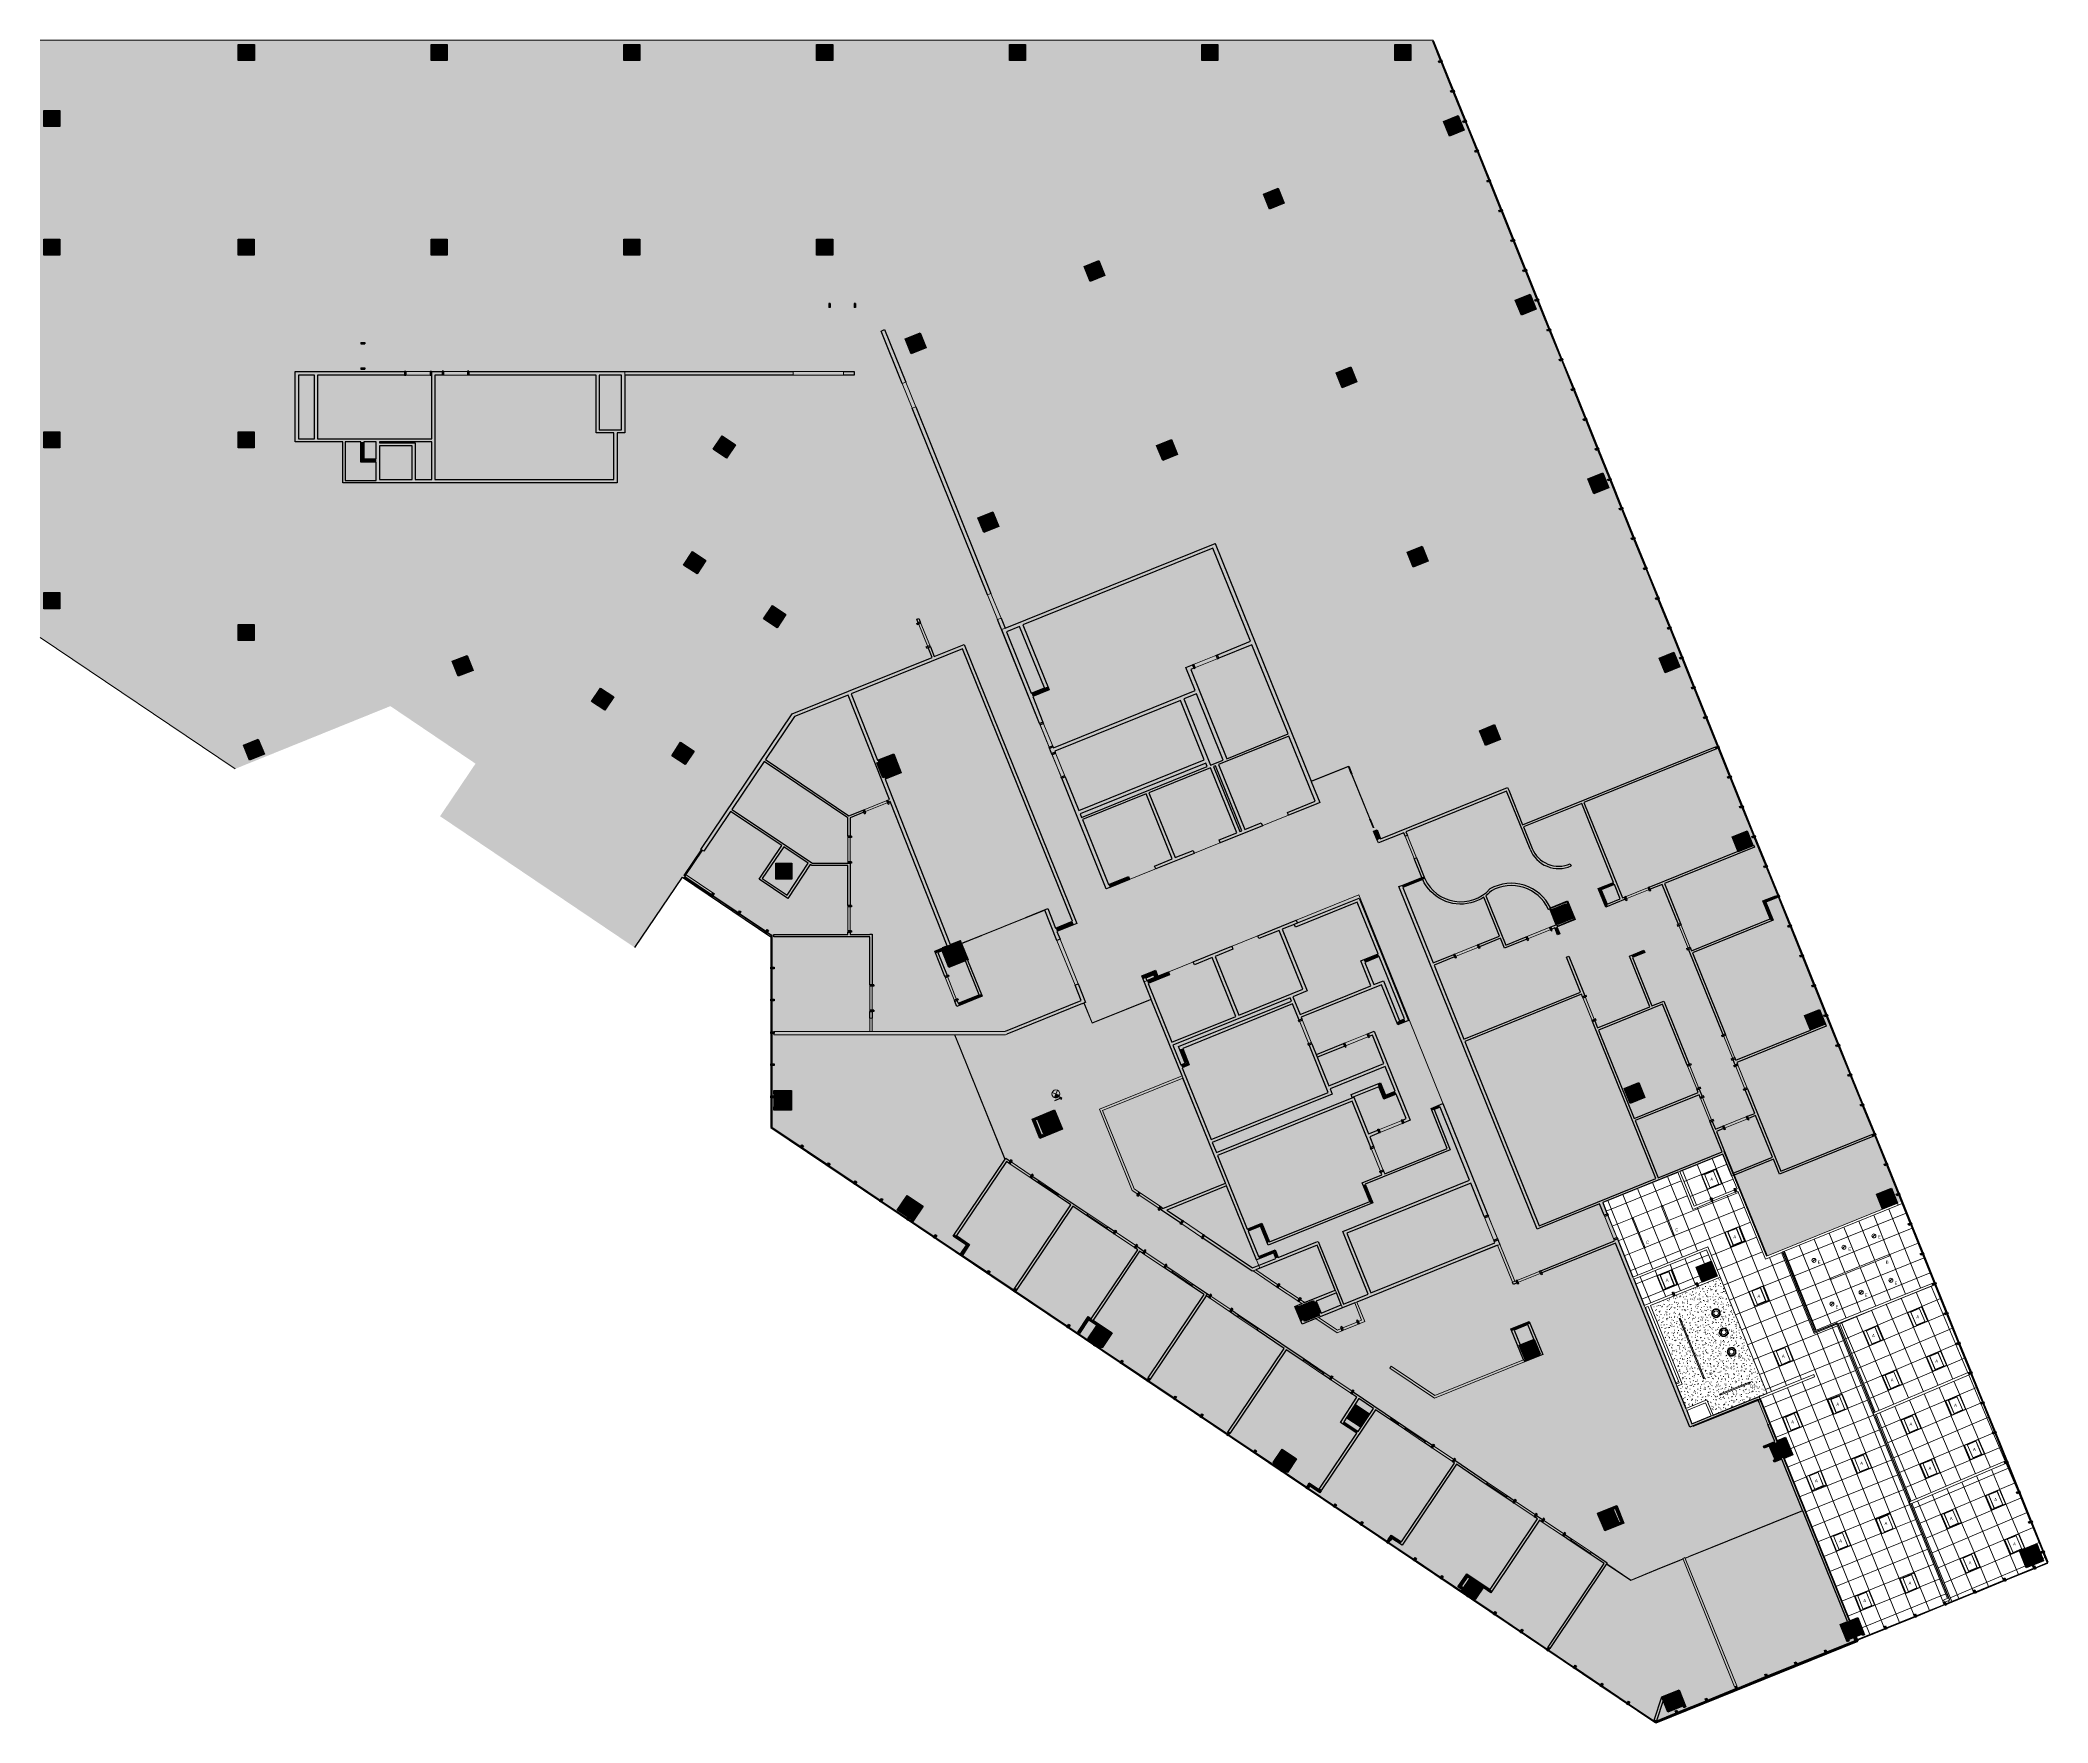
# Model space of a CAD drawing. Header units: inches. Extents: x 2359 to 5358, y 32 to 2545.
import ezdxf

# ---------------------------------------------------------------- set-up
doc = ezdxf.new("R2010")
doc.units = ezdxf.units.IN
doc.header["$MEASUREMENT"] = 0
for name, color, linetype, lineweight in [('A-CLNG', 13, 'Continuous', 18), ('A-CLNG-PATT', 13, 'Continuous', 18), ('A-DETL', 90, 'Continuous', 30), ('A-DETL-GENF', 92, 'Continuous', 9), ('A-DETL-MEDM', 33, 'Continuous', 30), ('A-DETL-THIN', 151, 'Continuous', 9), ('A-DOOR', 31, 'Continuous', 18), ('A-DOOR-FRAM', 31, 'Continuous', 30), ('A-GLAZ', 151, 'Continuous', 18), ('A-GLAZ-CURT', 52, 'Continuous', 18), ('A-GLAZ-CWMG', 51, 'Continuous', 18), ('A-WALL', 113, 'Continuous', 18), ('A-WALL-PATT', 111, 'Continuous', 18), ('E-LITE-EQPM', 33, 'Continuous', 9), ('E-LITE-EQPM-IDEN', 33, 'Continuous', 9), ('I-FURN-PNLS', 30, 'Continuous', 9), ('I-WALL', 2, 'Continuous', 18), ('S-COLS', 52, 'Continuous', 18)]:
    doc.layers.add(name, color=color, linetype=linetype, lineweight=lineweight)
doc.styles.add('Arial', font='arial.ttf', dxfattribs={"height": 4.5})

# ---------------------------------------------------------------- blocks, each defined once
blk = doc.blocks.new('Single Flush - OTJ_SOLIDFLUSH_ALUM-4852762-REFLECTED CEILING PLAN')
at = {"layer": 'A-DOOR-FRAM', "color": 8}
for p, q in [((-20, 4), (-20, -1.75)), ((-20, 4), (-18, 4)), ((-18, 4), (-18, -1.75)), ((18.000004, 4), (18.000004, -1.75)), ((18.000004, 4), (20.000004, 4)), ((20.000004, 4), (20.000004, -1.75)), ((-20, -1.75), (-18, -1.75)), ((18.000004, -1.75), (20.000004, -1.75))]:
    blk.add_line(p, q, dxfattribs=at)
blk = doc.blocks.new('Single Flush - OTJ_SOLIDFLUSH_ALUM-4852826-REFLECTED CEILING PLAN')
at = {"layer": 'A-DOOR-FRAM', "color": 8}
for p, q in [((-20, -4), (-20, 1.75)), ((-20, 1.75), (-18, 1.75)), ((-18, -4), (-18, 1.75)), ((18.000004, -4), (18.000004, 1.75)), ((18.000004, 1.75), (20.000004, 1.75)), ((20.000004, -4), (20.000004, 1.75)), ((-20, -4), (-18, -4)), ((18.000004, -4), (20.000004, -4))]:
    blk.add_line(p, q, dxfattribs=at)
blk = doc.blocks.new('Single Flush - OTJ_SOLIDFLUSH_ALUM-4853365-REFLECTED CEILING PLAN')
at = {"layer": 'A-DOOR-FRAM', "color": 8}
for p, q in [((-20, 3.25), (-20, -2.5)), ((-20, 3.25), (-18, 3.25)), ((-18, 3.25), (-18, -2.5)), ((18.000004, 3.25), (18.000004, -2.5)), ((18.000004, 3.25), (20.000004, 3.25)), ((20.000004, 3.25), (20.000004, -2.5)), ((-20, -2.5), (-18, -2.5)), ((18.000004, -2.5), (20.000004, -2.5))]:
    blk.add_line(p, q, dxfattribs=at)
blk = doc.blocks.new('Single Flush - OTJ_SOLIDFLUSH_ALUM-4857581-REFLECTED CEILING PLAN')
at = {"layer": 'A-DOOR-FRAM', "color": 8}
for p, q in [((-20, -2.75), (-20, 3)), ((-20, 3), (-18, 3)), ((-18, -2.75), (-18, 3)), ((18.000004, -2.75), (18.000004, 3)), ((18.000004, 3), (20.000004, 3)), ((20.000004, -2.75), (20.000004, 3)), ((-20, -2.75), (-18, -2.75)), ((18.000004, -2.75), (20.000004, -2.75))]:
    blk.add_line(p, q, dxfattribs=at)
blk = doc.blocks.new('Single Flush - OTJ_SOLIDFLUSH_ALUM-4853661-REFLECTED CEILING PLAN')
at = {"layer": 'A-DOOR-FRAM', "color": 8}
for p, q in [((-20, -3.4375), (-20, 2.3125)), ((-20, 2.3125), (-18, 2.3125)), ((-18, -3.4375), (-18, 2.3125)), ((18.000004, -3.4375), (18.000004, 2.3125)), ((18.000004, 2.3125), (20.000004, 2.3125)), ((20.000004, -3.4375), (20.000004, 2.3125)), ((-20, -3.4375), (-18, -3.4375)), ((18.000004, -3.4375), (20.000004, -3.4375))]:
    blk.add_line(p, q, dxfattribs=at)
blk = doc.blocks.new('Single Flush - OTJ_SOLIDFLUSH_ALUM-4857627-REFLECTED CEILING PLAN')
at = {"layer": 'A-DOOR-FRAM', "color": 8}
for p, q in [((-20, 3.4375), (-20, -2.3125)), ((-20, 3.4375), (-18, 3.4375)), ((-18, 3.4375), (-18, -2.3125)), ((18.000004, 3.4375), (18.000004, -2.3125)), ((18.000004, 3.4375), (20.000004, 3.4375)), ((20.000004, 3.4375), (20.000004, -2.3125)), ((-20, -2.3125), (-18, -2.3125)), ((18.000004, -2.3125), (20.000004, -2.3125))]:
    blk.add_line(p, q, dxfattribs=at)
blk = doc.blocks.new('Single Flush - OTJ_SOLIDFLUSH_ALUM-4912247-REFLECTED CEILING PLAN')
at = {"layer": 'A-DOOR-FRAM', "color": 8}
for p, q in [((-20, -3.25), (-20, 2.5)), ((-20, 2.5), (-18, 2.5)), ((-18, -3.25), (-18, 2.5)), ((18.000004, -3.25), (18.000004, 2.5)), ((18.000004, 2.5), (20.000004, 2.5)), ((20.000004, -3.25), (20.000004, 2.5)), ((-20, -3.25), (-18, -3.25)), ((18.000004, -3.25), (20.000004, -3.25))]:
    blk.add_line(p, q, dxfattribs=at)
blk = doc.blocks.new('Single Flush - OTJ_SOLIDFLUSH_ALUM-4859685-REFLECTED CEILING PLAN')
at = {"layer": 'A-DOOR-FRAM', "color": 8}
for p, q in [((-20, -3), (-20, 2.75)), ((-20, 2.75), (-18, 2.75)), ((-18, -3), (-18, 2.75)), ((18.000004, -3), (18.000004, 2.75)), ((18.000004, 2.75), (20.000004, 2.75)), ((20.000004, -3), (20.000004, 2.75)), ((-20, -3), (-18, -3)), ((18.000004, -3), (20.000004, -3))]:
    blk.add_line(p, q, dxfattribs=at)
blk = doc.blocks.new('Single Flush - OTJ_SOLIDFLUSH_ALUM-4859726-REFLECTED CEILING PLAN')
at = {"layer": 'A-DOOR-FRAM', "color": 8}
for p, q in [((-20, 3), (-20, -2.75)), ((-20, 3), (-18, 3)), ((-18, 3), (-18, -2.75)), ((18.000004, 3), (18.000004, -2.75)), ((18.000004, 3), (20.000004, 3)), ((20.000004, 3), (20.000004, -2.75)), ((-20, -2.75), (-18, -2.75)), ((18.000004, -2.75), (20.000004, -2.75))]:
    blk.add_line(p, q, dxfattribs=at)
blk = doc.blocks.new('System Panel - Glazed-4864041-REFLECTED CEILING PLAN')
at = {"layer": 'A-GLAZ-CURT', "lineweight": 9}
blk.add_hatch(color=7, dxfattribs=at).paths.add_polyline_path([(15.375, 0.75), (15.375, 1.75), (-15.375, 1.75), (-15.375, 0.75)], flags=0)
at = {"layer": 'A-GLAZ-CURT', "color": 8, "lineweight": 30}
for p, q in [((-15.375, 0.75), (-15.375, 1.75)), ((-15.375, 1.75), (15.375, 1.75)), ((15.375, 0.75), (-15.375, 0.75)), ((15.375, 1.75), (15.375, 0.75))]:
    blk.add_line(p, q, dxfattribs=at)
blk = doc.blocks.new('System Panel - Glazed-4875631-REFLECTED CEILING PLAN')
at = {"layer": 'A-GLAZ-CURT', "lineweight": 9}
blk.add_hatch(color=7, dxfattribs=at).paths.add_polyline_path([(9.4, 1.8), (-9.4, 1.8), (-9.4, 0.8), (9.4, 0.8), (9.4, 0.9)], flags=0)
at = {"layer": 'A-GLAZ-CURT', "color": 8, "lineweight": 30}
for p, q in [((-9.4, 0.8), (-9.4, 1.8)), ((-9.4, 1.8), (9.4, 1.8)), ((9.4, 0.8), (-9.4, 0.8)), ((9.4, 1.8), (9.4, 0.8))]:
    blk.add_line(p, q, dxfattribs=at)
blk = doc.blocks.new('System Panel - Glazed-4875576-REFLECTED CEILING PLAN')
at = {"layer": 'A-GLAZ-CURT', "lineweight": 9}
blk.add_hatch(color=7, dxfattribs=at).paths.add_polyline_path([(-23.375, 1.75), (-23.375, 0.75), (23.375, 0.75), (23.375, 1.75)], flags=0)
at = {"layer": 'A-GLAZ-CURT', "color": 8, "lineweight": 30}
for p, q in [((-23.375, 0.75), (-23.375, 1.75)), ((-23.375, 1.75), (23.375, 1.75)), ((23.375, 0.75), (-23.375, 0.75)), ((23.375, 1.75), (23.375, 0.75))]:
    blk.add_line(p, q, dxfattribs=at)
blk = doc.blocks.new('System Panel - Glazed-4875398-REFLECTED CEILING PLAN')
at = {"layer": 'A-GLAZ-CURT', "lineweight": 9}
blk.add_hatch(color=7, dxfattribs=at).paths.add_polyline_path([(-21.9, 1), (-21.9, 0.7), (21.9, 0.7), (21.9, 1.7), (-21.9, 1.7)], flags=0)
at = {"layer": 'A-GLAZ-CURT', "color": 8, "lineweight": 30}
for p, q in [((-21.9, 0.7), (-21.9, 1.7)), ((-21.9, 1.7), (21.9, 1.7)), ((21.9, 0.7), (-21.9, 0.7)), ((21.9, 1.7), (21.9, 0.7))]:
    blk.add_line(p, q, dxfattribs=at)
blk = doc.blocks.new('System Panel - Glazed-4925762-REFLECTED CEILING PLAN')
at = {"layer": 'A-GLAZ-CURT', "lineweight": 9}
h = blk.add_hatch(color=7, dxfattribs=at)
h.paths.add_polyline_path([(-4.4, 1.3), (-4.4, 0.7), (-4, 0.7)], flags=0)
h.paths.add_polyline_path([(-3.4, 1.7), (-2.9, 1), (-3.3, 0.7), (4.4, 0.7), (4.4, 1.7)], flags=0)
at = {"layer": 'A-GLAZ-CURT', "color": 8, "lineweight": 30}
for p, q in [((-4.4, 0.7), (-4.4, 1.7)), ((-4.4, 1.7), (4.4, 1.7)), ((4.4, 0.7), (-4.4, 0.7)), ((4.4, 1.7), (4.4, 0.7))]:
    blk.add_line(p, q, dxfattribs=at)
blk = doc.blocks.new('System Panel - Glazed-4925763-REFLECTED CEILING PLAN')
at = {"layer": 'A-GLAZ-CURT', "lineweight": 9}
blk.add_hatch(color=7, dxfattribs=at).paths.add_polyline_path([(-23.1, 0.7), (23.1, 0.7), (23.1, 1.7), (-23.1, 1.7), (-23.1, 1.2)], flags=0)
at = {"layer": 'A-GLAZ-CURT', "color": 8, "lineweight": 30}
for p, q in [((-23.1, 1.7), (23.1, 1.7)), ((-23.1, 0.7), (-23.1, 1.7)), ((23.1, 0.7), (-23.1, 0.7)), ((23.1, 1.7), (23.1, 0.7))]:
    blk.add_line(p, q, dxfattribs=at)
blk = doc.blocks.new('System Panel - Glazed-4861171-REFLECTED CEILING PLAN')
at = {"layer": 'A-GLAZ-CURT', "lineweight": 9}
blk.add_hatch(color=7, dxfattribs=at).paths.add_polyline_path([(22.7, 0.7), (22.7, 1.7), (-22.8, 1.7), (-22.8, 0.7), (-14.1, 0.7)], flags=0)
at = {"layer": 'A-GLAZ-CURT', "color": 8, "lineweight": 30}
for p, q in [((-22.8, 0.7), (-22.8, 1.7)), ((-22.8, 1.7), (22.7, 1.7)), ((22.7, 0.7), (-22.8, 0.7)), ((22.7, 1.7), (22.7, 0.7))]:
    blk.add_line(p, q, dxfattribs=at)
blk = doc.blocks.new('System Panel - Glazed-4875842-REFLECTED CEILING PLAN')
at = {"layer": 'A-GLAZ-CURT', "lineweight": 9}
blk.add_hatch(color=7, dxfattribs=at).paths.add_polyline_path([(23, 0.7), (23, 1.7), (-23, 1.7), (-23, 0.7), (21.1, 0.7)], flags=0)
at = {"layer": 'A-GLAZ-CURT', "color": 8, "lineweight": 30}
for p, q in [((-23, 0.7), (-23, 1.7)), ((-23, 1.7), (23, 1.7)), ((23, 0.7), (-23, 0.7)), ((23, 1.7), (23, 0.7))]:
    blk.add_line(p, q, dxfattribs=at)
blk = doc.blocks.new('System Panel - Glazed-4875577-REFLECTED CEILING PLAN')
at = {"layer": 'A-GLAZ-CURT', "lineweight": 9}
blk.add_hatch(color=7, dxfattribs=at).paths.add_polyline_path([(23.2, 0.7), (23.2, 1.7), (-23.2, 1.7), (-23.2, 0.7), (20.6, 0.7)], flags=0)
at = {"layer": 'A-GLAZ-CURT', "color": 8, "lineweight": 30}
for p, q in [((-23.2, 1.7), (23.2, 1.7)), ((-23.2, 0.7), (-23.2, 1.7)), ((23.2, 0.7), (-23.2, 0.7)), ((23.2, 1.7), (23.2, 0.7))]:
    blk.add_line(p, q, dxfattribs=at)
blk = doc.blocks.new('System Panel - Glazed-4875578-REFLECTED CEILING PLAN')
at = {"layer": 'A-GLAZ-CURT', "lineweight": 9}
blk.add_hatch(color=7, dxfattribs=at).paths.add_polyline_path([(22.25, 0.75), (22.25, 1.75), (-22.25, 1.75), (-22.25, 0.75)], flags=0)
at = {"layer": 'A-GLAZ-CURT', "color": 8, "lineweight": 30}
for p, q in [((-22.25, 0.75), (-22.25, 1.75)), ((-22.25, 1.75), (22.25, 1.75)), ((22.25, 0.75), (-22.25, 0.75)), ((22.25, 1.75), (22.25, 0.75))]:
    blk.add_line(p, q, dxfattribs=at)
blk = doc.blocks.new('System Panel - Glazed-4875745-REFLECTED CEILING PLAN')
at = {"layer": 'A-GLAZ-CURT', "lineweight": 9}
blk.add_hatch(color=7, dxfattribs=at).paths.add_polyline_path([(22.875, 0.75), (22.875, 1.75), (-22.875, 1.75), (-22.875, 0.75)], flags=0)
at = {"layer": 'A-GLAZ-CURT', "color": 8, "lineweight": 30}
for p, q in [((-22.875, 0.75), (-22.875, 1.75)), ((-22.875, 1.75), (22.875, 1.75)), ((22.875, 0.75), (-22.875, 0.75)), ((22.875, 1.75), (22.875, 0.75))]:
    blk.add_line(p, q, dxfattribs=at)
blk = doc.blocks.new('System Panel - Glazed-4875708-REFLECTED CEILING PLAN')
at = {"layer": 'A-GLAZ-CURT', "lineweight": 9}
blk.add_hatch(color=7, dxfattribs=at).paths.add_polyline_path([(22.8, 0.8), (22.8, 1.7), (-22.8, 1.7), (-22.8, 0.8), (18.9, 0.8)], flags=0)
at = {"layer": 'A-GLAZ-CURT', "color": 8, "lineweight": 30}
for p, q in [((-22.8, 0.8), (-22.8, 1.7)), ((-22.8, 1.7), (22.8, 1.7)), ((22.8, 0.8), (-22.8, 0.8)), ((22.8, 1.7), (22.8, 0.8))]:
    blk.add_line(p, q, dxfattribs=at)
blk = doc.blocks.new('System Panel - Glazed-4875702-REFLECTED CEILING PLAN')
at = {"layer": 'A-GLAZ-CURT', "lineweight": 9}
blk.add_hatch(color=7, dxfattribs=at).paths.add_polyline_path([(7.9, 0.7), (7.9, 1.7), (-7.9, 1.7), (-7.9, 0.7), (-5, 0.7)], flags=0)
at = {"layer": 'A-GLAZ-CURT', "color": 8, "lineweight": 30}
for p, q in [((-7.9, 0.7), (-7.9, 1.7)), ((-7.9, 1.7), (7.9, 1.7)), ((7.9, 0.7), (-7.9, 0.7)), ((7.9, 1.7), (7.9, 0.7))]:
    blk.add_line(p, q, dxfattribs=at)
blk = doc.blocks.new('System Panel - Glazed-4875617-REFLECTED CEILING PLAN')
at = {"layer": 'A-GLAZ-CURT', "lineweight": 9}
blk.add_hatch(color=7, dxfattribs=at).paths.add_polyline_path([(22.9, 1.8), (-22.9, 1.8), (-22.9, 0.8), (22.9, 0.8)], flags=0)
at = {"layer": 'A-GLAZ-CURT', "color": 8, "lineweight": 30}
for p, q in [((-22.9, 0.8), (-22.9, 1.8)), ((-22.9, 1.8), (22.9, 1.8)), ((22.9, 0.8), (-22.9, 0.8)), ((22.9, 1.8), (22.9, 0.8))]:
    blk.add_line(p, q, dxfattribs=at)
blk = doc.blocks.new('System Panel - Glazed-4875618-REFLECTED CEILING PLAN')
at = {"layer": 'A-GLAZ-CURT', "lineweight": 9}
blk.add_hatch(color=7, dxfattribs=at).paths.add_polyline_path([(16.9, 1.8), (-16.9, 1.8), (-16.9, 0.8), (14.3, 0.8), (14.7, 1.1), (15.1, 0.8), (16.9, 0.8)], flags=0)
at = {"layer": 'A-GLAZ-CURT', "color": 8, "lineweight": 30}
for p, q in [((-16.9, 0.8), (-16.9, 1.8)), ((-16.9, 1.8), (16.9, 1.8)), ((16.9, 0.8), (-16.9, 0.8)), ((16.9, 1.8), (16.9, 0.8))]:
    blk.add_line(p, q, dxfattribs=at)
blk = doc.blocks.new('System Panel - Glazed-4875579-REFLECTED CEILING PLAN')
at = {"layer": 'A-GLAZ-CURT', "lineweight": 9}
blk.add_hatch(color=7, dxfattribs=at).paths.add_polyline_path([(-46.75, 1.75), (-46.75, 0.75), (46.75, 0.75), (46.75, 1.75)], flags=0)
at = {"layer": 'A-GLAZ-CURT', "color": 8, "lineweight": 30}
for p, q in [((-46.75, 0.75), (-46.75, 1.75)), ((-46.75, 1.75), (46.75, 1.75)), ((46.75, 0.75), (-46.75, 0.75)), ((46.75, 1.75), (46.75, 0.75))]:
    blk.add_line(p, q, dxfattribs=at)
blk = doc.blocks.new('System Panel - Glazed-4875580-REFLECTED CEILING PLAN')
at = {"layer": 'A-GLAZ-CURT', "lineweight": 9}
blk.add_hatch(color=7, dxfattribs=at).paths.add_polyline_path([(-25.8, 1.7), (-25.8, 0.7), (25.8, 0.7), (25.8, 1.7), (20.3, 1.7)], flags=0)
at = {"layer": 'A-GLAZ-CURT', "color": 8, "lineweight": 30}
for p, q in [((-25.8, 0.7), (-25.8, 1.7)), ((-25.8, 1.7), (25.8, 1.7)), ((25.8, 0.7), (-25.8, 0.7)), ((25.8, 1.7), (25.8, 0.7))]:
    blk.add_line(p, q, dxfattribs=at)
blk = doc.blocks.new('System Panel - Glazed-4864059-REFLECTED CEILING PLAN')
at = {"layer": 'A-GLAZ-CURT', "lineweight": 9}
blk.add_hatch(color=7, dxfattribs=at).paths.add_polyline_path([(-22.8, 1), (-22.8, 0.7), (22.7, 0.7), (22.7, 1.7), (-22.8, 1.7)], flags=0)
at = {"layer": 'A-GLAZ-CURT', "color": 8, "lineweight": 30}
for p, q in [((-22.8, 0.7), (-22.8, 1.7)), ((-22.8, 1.7), (22.7, 1.7)), ((22.7, 0.7), (-22.8, 0.7)), ((22.7, 1.7), (22.7, 0.7))]:
    blk.add_line(p, q, dxfattribs=at)
blk = doc.blocks.new('System Panel - Glazed-4875395-REFLECTED CEILING PLAN')
at = {"layer": 'A-GLAZ-CURT', "lineweight": 9}
blk.add_hatch(color=7, dxfattribs=at).paths.add_polyline_path([(-23, 1.7), (-23, 0.7), (23, 0.7), (23, 1.7), (-22.4, 1.7)], flags=0)
at = {"layer": 'A-GLAZ-CURT', "color": 8, "lineweight": 30}
for p, q in [((-23, 0.7), (-23, 1.7)), ((-23, 1.7), (23, 1.7)), ((23, 0.7), (-23, 0.7)), ((23, 1.7), (23, 0.7))]:
    blk.add_line(p, q, dxfattribs=at)
blk = doc.blocks.new('System Panel - Glazed-4875391-REFLECTED CEILING PLAN')
at = {"layer": 'A-GLAZ-CURT', "lineweight": 9}
blk.add_hatch(color=7, dxfattribs=at).paths.add_polyline_path([(-22.625, 0.75), (22.625, 0.75), (22.625, 1.75), (-22.625, 1.75)], flags=0)
at = {"layer": 'A-GLAZ-CURT', "color": 8, "lineweight": 30}
for p, q in [((-22.625, 0.75), (-22.625, 1.75)), ((-22.625, 1.75), (22.625, 1.75)), ((22.625, 0.75), (-22.625, 0.75)), ((22.625, 1.75), (22.625, 0.75))]:
    blk.add_line(p, q, dxfattribs=at)
blk = doc.blocks.new('System Panel - Glazed-4875384-REFLECTED CEILING PLAN')
at = {"layer": 'A-GLAZ-CURT', "lineweight": 9}
blk.add_hatch(color=7, dxfattribs=at).paths.add_polyline_path([(-24.1, 0.7), (24.1, 0.7), (24.1, 1.7), (-24.1, 1.7)], flags=0)
at = {"layer": 'A-GLAZ-CURT', "color": 8, "lineweight": 30}
for p, q in [((-24.1, 0.7), (-24.1, 1.7)), ((-24.1, 1.7), (24.1, 1.7)), ((24.1, 0.7), (-24.1, 0.7)), ((24.1, 1.7), (24.1, 0.7))]:
    blk.add_line(p, q, dxfattribs=at)
blk = doc.blocks.new('System Panel - Glazed-4925774-REFLECTED CEILING PLAN')
at = {"layer": 'A-GLAZ-CURT', "lineweight": 9}
blk.add_hatch(color=7, dxfattribs=at).paths.add_polyline_path([(-23.75, 1.75), (-23.75, 0.75), (23.75, 0.75), (23.75, 1.75)], flags=0)
at = {"layer": 'A-GLAZ-CURT', "color": 8, "lineweight": 30}
for p, q in [((-23.75, 0.75), (-23.75, 1.75)), ((-23.75, 1.75), (23.75, 1.75)), ((23.75, 0.75), (-23.75, 0.75)), ((23.75, 1.75), (23.75, 0.75))]:
    blk.add_line(p, q, dxfattribs=at)
blk = doc.blocks.new('System Panel - Glazed-4925754-REFLECTED CEILING PLAN')
at = {"layer": 'A-GLAZ-CURT', "lineweight": 9}
blk.add_hatch(color=7, dxfattribs=at).paths.add_polyline_path([(-22.75, 1.75), (-22.75, 0.75), (22.75, 0.75), (22.75, 1.75)], flags=0)
at = {"layer": 'A-GLAZ-CURT', "color": 8, "lineweight": 30}
for p, q in [((-22.75, 0.75), (-22.75, 1.75)), ((-22.75, 1.75), (22.75, 1.75)), ((22.75, 0.75), (-22.75, 0.75)), ((22.75, 1.75), (22.75, 0.75))]:
    blk.add_line(p, q, dxfattribs=at)
blk = doc.blocks.new('System Panel - Glazed-4925775-REFLECTED CEILING PLAN')
at = {"layer": 'A-GLAZ-CURT', "lineweight": 9}
blk.add_hatch(color=7, dxfattribs=at).paths.add_polyline_path([(-23.9, 1.7), (-23.9, 0.7), (23.9, 0.7), (23.9, 1.7), (9.2, 1.7)], flags=0)
at = {"layer": 'A-GLAZ-CURT', "color": 8, "lineweight": 30}
for p, q in [((-23.9, 0.7), (-23.9, 1.7)), ((-23.9, 1.7), (23.9, 1.7)), ((23.9, 0.7), (-23.9, 0.7)), ((23.9, 1.7), (23.9, 0.7))]:
    blk.add_line(p, q, dxfattribs=at)
blk = doc.blocks.new('Rectangular Mullion - 2_5_ x 5_ rectangular-4875374-REFLECTED CEILING PLAN')
at = {"layer": 'A-GLAZ-CWMG', "lineweight": 9}
for p, q in [((3321.2, 1294.7), (3320.8, 1294.1)), ((3360.5, 1267.4), (3320.8, 1294.1)), ((3323.6, 1298.3), (3321.8, 1295.6)), ((3363.3, 1271.5), (3323.6, 1298.3))]:
    blk.add_line(p, q, dxfattribs=at)
blk = doc.blocks.new('Rectangular Mullion - 2_5_ x 5_ rectangular-4925741-REFLECTED CEILING PLAN')
at = {"layer": 'A-GLAZ-CWMG', "lineweight": 9}
blk.add_hatch(color=7, dxfattribs=at).paths.add_polyline_path([(-1.3, -2.5), (-1.3, 2.5), (1.2, 2.5), (1.2, -2.5), (0.1, -2.5)], flags=0)
at = {"layer": 'A-GLAZ-CWMG', "color": 8, "lineweight": 30}
for p, q in [((1.2, 2.5), (-1.3, 2.5)), ((-1.3, 2.5), (-1.3, -2.5)), ((1.2, -2.5), (1.2, 2.5)), ((-1.3, -2.5), (1.2, -2.5))]:
    blk.add_line(p, q, dxfattribs=at)
blk = doc.blocks.new('Rectangular Mullion - 2_5_ x 5_ rectangular-4925745-REFLECTED CEILING PLAN')
at = {"layer": 'A-GLAZ-CWMG', "lineweight": 9}
blk.add_hatch(color=7, dxfattribs=at).paths.add_polyline_path([(-1.3, -2.5), (-1.3, 2.5), (1.2, 2.5), (1.2, -2.5), (0.1, -2.5)], flags=0)
at = {"layer": 'A-GLAZ-CWMG', "color": 8, "lineweight": 30}
for p, q in [((1.2, 2.5), (-1.3, 2.5)), ((-1.3, 2.5), (-1.3, -2.5)), ((1.2, -2.5), (1.2, 2.5)), ((-1.3, -2.5), (1.2, -2.5))]:
    blk.add_line(p, q, dxfattribs=at)
blk = doc.blocks.new('Rectangular Mullion - 2_5_ x 5_ rectangular-4864058-REFLECTED CEILING PLAN')
at = {"layer": 'A-GLAZ-CWMG', "lineweight": 9}
blk.add_hatch(color=7, dxfattribs=at).paths.add_polyline_path([(-1.3, -1.7), (-1.3, 2.5), (1.3, 2.5), (1.3, -2.5), (-1.3, -2.5)], flags=0)
at = {"layer": 'A-GLAZ-CWMG', "color": 8, "lineweight": 30}
for p, q in [((1.3, 2.5), (-1.3, 2.5)), ((-1.3, 2.5), (-1.3, -2.5)), ((1.3, -2.5), (1.3, 2.5)), ((-1.3, -2.5), (1.3, -2.5))]:
    blk.add_line(p, q, dxfattribs=at)
blk = doc.blocks.new('Rectangular Mullion - 2_5_ x 5_ rectangular-4861165-REFLECTED CEILING PLAN')
at = {"layer": 'A-GLAZ-CWMG', "lineweight": 9}
blk.add_hatch(color=7, dxfattribs=at).paths.add_polyline_path([(-1.3, -2.5), (-1.3, 2.5), (1.3, 2.5), (1.3, -2.5)], flags=0)
at = {"layer": 'A-GLAZ-CWMG', "color": 8, "lineweight": 30}
for p, q in [((1.3, 2.5), (-1.3, 2.5)), ((-1.3, 2.5), (-1.3, -2.5)), ((1.3, -2.5), (1.3, 2.5)), ((-1.3, -2.5), (1.3, -2.5))]:
    blk.add_line(p, q, dxfattribs=at)
blk = doc.blocks.new('Rectangular Mullion - 2_5_ x 5_ rectangular-V1-REFLECTED CEILING PLAN')
at = {"layer": 'A-GLAZ-CWMG', "lineweight": 9}
blk.add_hatch(color=7, dxfattribs=at).paths.add_polyline_path([(-1.3, 2.5), (1.3, 2.5), (1.3, -2.5), (-1.3, -2.5), (-1.3, 2.1)], flags=0)
at = {"layer": 'A-GLAZ-CWMG', "color": 8, "lineweight": 30}
for p, q in [((-1.3, 2.5), (-1.3, -2.5)), ((1.3, -2.5), (1.3, 2.5)), ((-1.3, -2.5), (1.3, -2.5))]:
    blk.add_line(p, q, dxfattribs=at)
blk = doc.blocks.new('Rectangular Mullion - 2_5_ x 5_ rectangular-V2-REFLECTED CEILING PLAN')
at = {"layer": 'A-GLAZ-CWMG', "lineweight": 9}
blk.add_hatch(color=7, dxfattribs=at).paths.add_polyline_path([(-1.3, -2.5), (-1.3, 1.4), (1.2, 1.4), (1.2, -2.5), (-0.2, -2.5)], flags=0)
at = {"layer": 'A-GLAZ-CWMG', "color": 8, "lineweight": 30}
for p, q in [((-1.3, 1.4), (-1.3, -2.5)), ((1.2, -2.5), (1.2, 1.4)), ((-1.3, -2.5), (1.2, -2.5))]:
    blk.add_line(p, q, dxfattribs=at)
blk = doc.blocks.new('Rectangular Mullion - 2_5_ x 5_ rectangular-V3-REFLECTED CEILING PLAN')
at = {"layer": 'A-GLAZ-CWMG', "lineweight": 9}
blk.add_hatch(color=7, dxfattribs=at).paths.add_polyline_path([(-1.3, -2.5), (-1.3, 0.6), (1.2, 0.6), (1.2, -2.5), (-0.3, -2.5)], flags=0)
at = {"layer": 'A-GLAZ-CWMG', "color": 8, "lineweight": 30}
for p, q in [((-1.3, 0.6), (-1.3, -2.5)), ((1.2, -2.5), (1.2, 0.6)), ((-1.3, -2.5), (1.2, -2.5))]:
    blk.add_line(p, q, dxfattribs=at)
blk = doc.blocks.new('Rectangular Mullion - 2_5_ x 5_ rectangular-V4-REFLECTED CEILING PLAN')
at = {"layer": 'A-GLAZ-CWMG', "lineweight": 9}
blk.add_hatch(color=7, dxfattribs=at).paths.add_polyline_path([(-1.3, -2.5), (-1.3, 0.9), (1.2, 0.9), (1.2, -2.5), (0.1, -2.5)], flags=0)
at = {"layer": 'A-GLAZ-CWMG', "color": 8, "lineweight": 30}
for p, q in [((-1.3, 0.9), (-1.3, -2.5)), ((1.2, -2.5), (1.2, 0.9)), ((-1.3, -2.5), (1.2, -2.5))]:
    blk.add_line(p, q, dxfattribs=at)
blk = doc.blocks.new('Rectangular Mullion - 2_5_ x 5_ rectangular-V5-REFLECTED CEILING PLAN')
at = {"layer": 'A-GLAZ-CWMG', "lineweight": 9}
blk.add_hatch(color=7, dxfattribs=at).paths.add_polyline_path([(-1.3, -2.5), (-1.3, 0.6), (1.2, 0.6), (1.2, -2.5), (0.1, -2.5)], flags=0)
at = {"layer": 'A-GLAZ-CWMG', "color": 8, "lineweight": 30}
for p, q in [((-1.3, 0.6), (-1.3, -2.5)), ((1.2, -2.5), (1.2, 0.6)), ((-1.3, -2.5), (1.2, -2.5))]:
    blk.add_line(p, q, dxfattribs=at)
blk = doc.blocks.new('Concrete-Rectangular-Column - 24 x 24-4877178-REFLECTED CEILING PLAN')
at = {"layer": 'S-COLS', "lineweight": 9}
blk.add_hatch(color=7, dxfattribs=at).paths.add_polyline_path([(12, -12), (12, 12), (-12, 12), (-12, -12)], flags=0)
at = {"layer": 'S-COLS', "color": 8, "lineweight": 30}
for p, q in [((-12, 12), (12, 12)), ((-12, -12), (-12, 12)), ((12, 12), (12, -12)), ((12, -12), (-12, -12))]:
    blk.add_line(p, q, dxfattribs=at)
blk = doc.blocks.new('Single Flush - OTJ_SOLIDFLUSH_ALUM-V6-REFLECTED CEILING PLAN')
at = {"layer": 'A-DOOR-FRAM'}
for p, q in [((-20, -4), (-20, 1.75)), ((-20, 1.75), (-18, 1.75)), ((-18, -4), (-18, 1.75)), ((18.000004, -4), (18.000004, 1.75)), ((18.000004, 1.75), (20.000004, 1.75)), ((20.000004, -4), (20.000004, 1.75)), ((-20, -4), (-18, -4)), ((18.000004, -4), (20.000004, -4))]:
    blk.add_line(p, q, dxfattribs=at)
blk = doc.blocks.new('Single Flush - OTJ_SOLIDFLUSH_ALUM-5054590-REFLECTED CEILING PLAN')
at = {"layer": 'A-DOOR-FRAM', "color": 8}
for p, q in [((-20, 3.4375), (-20, -2.3125)), ((-20, 3.4375), (-18, 3.4375)), ((-18, 3.4375), (-18, -2.3125)), ((18.000004, 3.4375), (18.000004, -2.3125)), ((18.000004, 3.4375), (20.000004, 3.4375)), ((20.000004, 3.4375), (20.000004, -2.3125)), ((-20, -2.3125), (-18, -2.3125)), ((18.000004, -2.3125), (20.000004, -2.3125))]:
    blk.add_line(p, q, dxfattribs=at)
blk = doc.blocks.new('Single Flush - OTJ_SOLIDFLUSH_ALUM-4922727-REFLECTED CEILING PLAN')
at = {"layer": 'A-DOOR-FRAM'}
for p, q in [((-20, 4), (-20, -1.75)), ((-20, 4), (-18, 4)), ((-18, 4), (-18, -1.75)), ((18.000004, 4), (18.000004, -1.75)), ((18.000004, 4), (20.000004, 4)), ((20.000004, 4), (20.000004, -1.75)), ((-20, -1.75), (-18, -1.75)), ((18.000004, -1.75), (20.000004, -1.75))]:
    blk.add_line(p, q, dxfattribs=at)
blk = doc.blocks.new('Single Flush - OTJ_SOLIDFLUSH_ALUM-V7-REFLECTED CEILING PLAN')
at = {"layer": 'A-DOOR-FRAM'}
for p, q in [((-20, 4), (-20, -1.75)), ((-20, 4), (-18, 4)), ((-18, 4), (-18, -1.75)), ((18.000004, 4), (18.000004, -1.75)), ((18.000004, 4), (20.000004, 4)), ((20.000004, 4), (20.000004, -1.75)), ((-20, -1.75), (-18, -1.75)), ((18.000004, -1.75), (20.000004, -1.75))]:
    blk.add_line(p, q, dxfattribs=at)
blk = doc.blocks.new('Single Flush - 2_-5077384-REFLECTED CEILING PLAN')
at = {"layer": 'A-DOOR-FRAM'}
for p, q in [((-14, -4), (-14, 1.75)), ((-14, 1.75), (-12, 1.75)), ((-12, -4), (-12, 1.75)), ((12.000004, -4), (12.000004, 1.75)), ((12.000004, 1.75), (14.000004, 1.75)), ((14.000004, -4), (14.000004, 1.75)), ((-14, -4), (-12, -4)), ((12.000004, -4), (14.000004, -4))]:
    blk.add_line(p, q, dxfattribs=at)
blk = doc.blocks.new('Frameless opening with glazing - 36_ x 96_-5094366-REFLECTED CEILING PLAN')
at = {"layer": 'A-GLAZ', "lineweight": 40}
blk.add_line((-19.5, -0.625), (16.5, -0.625), dxfattribs=at)
blk = doc.blocks.new('Frameless opening with glazing - 36_ x 84_-5094299-REFLECTED CEILING PLAN')
at = {"layer": 'A-GLAZ', "lineweight": 40}
blk.add_line((-19.5, -0.625), (16.5, -0.625), dxfattribs=at)
blk = doc.blocks.new('Exit Sign - Exit Sign-5234822-REFLECTED CEILING PLAN')
at = {"layer": 'I-FURN-PNLS'}
blk.add_hatch(color=256, dxfattribs=at).paths.add_polyline_path([(5.1, 3), (5.7, 1.5), (6, 0), (5.7, -1.6), (5.1, -3), (4.2, -4.3), (0, 0), (4.2, 4.2), (4.4, 3.9)], flags=0)
at = {"layer": 'A-DETL-GENF'}
for p, q in [((0, 0), (4.2, 4.2)), ((4.2, -4.3), (0, 0))]:
    blk.add_line(p, q, dxfattribs=at)
blk.add_arc((0, 0), 6, 315, 45, dxfattribs=at)
at = {"layer": 'A-DETL-MEDM'}
for p, q in [((8.8, -5.3), (8.8, 5.7)), ((8.8, -5.7), (6.8, -3.3)), ((8.8, -5.7), (10.8, -3.3))]:
    blk.add_line(p, q, dxfattribs=at)
at = {"layer": 'I-FURN-PNLS'}
for p, q in [((4.2, -4.3), (-4.3, 4.2)), ((-4.2, -4.3), (4.5, 4))]:
    blk.add_line(p, q, dxfattribs=at)
blk.add_circle((0, 0), 6, dxfattribs=at)
blk = doc.blocks.new('Single Flush - OTJ_SOLIDFLUSH_ALUM-5412759-REFLECTED CEILING PLAN')
at = {"layer": 'A-DOOR-FRAM'}
for p, q in [((-20, 4), (-20, -1.75)), ((-20, 4), (-18, 4)), ((-18, 4), (-18, -1.75)), ((18.000004, 4), (18.000004, -1.75)), ((18.000004, 4), (20.000004, 4)), ((20.000004, 4), (20.000004, -1.75)), ((-20, -1.75), (-18, -1.75)), ((18.000004, -1.75), (20.000004, -1.75))]:
    blk.add_line(p, q, dxfattribs=at)
blk = doc.blocks.new('L-Recessed-Axis-Duo - 2 x 2-4559999-REFLECTED CEILING PLAN')
at = {"layer": 'E-LITE-EQPM'}
for p, q in [((-11.7, 11.7), (-11.7, -11.7)), ((11.7, 11.7), (-11.7, 11.7)), ((-11.4, 11.1), (-11.4, 11.3)), ((-11.4, 11.3), (-11.4, 11.3)), ((-11.4, 11.1), (11.4, 11.1)), ((11.3, 11.3), (-11.3, 11.3)), ((-11.3, 11.3), (-11.3, -11.3)), ((-11.3, 7), (11.3, 7)), ((-11.3, 7), (11.3, 7)), ((-11.3, 6.9), (11.3, 6.9)), ((-10.6, 6.9), (-10.6, -6.9)), ((10.6, -6.9), (10.6, 6.9)), ((11.3, -11.3), (11.3, 11.3)), ((11.4, 11.3), (11.4, 11.3)), ((11.4, 11.3), (11.4, 11.1)), ((11.7, -11.7), (11.7, 11.7)), ((-11.7, -11.7), (11.7, -11.7)), ((-11.4, -11.3), (-11.4, -11.1)), ((-11.4, -11.1), (11.4, -11.1)), ((-11.4, -11.3), (-11.4, -11.3)), ((11.3, -6.9), (-11.3, -6.9)), ((-11.3, -7), (11.3, -7)), ((-11.3, -7), (11.3, -7)), ((-11.3, -11.3), (11.3, -11.3)), ((11.4, -11.1), (11.4, -11.3)), ((11.4, -11.3), (11.4, -11.3))]:
    blk.add_line(p, q, dxfattribs=at)
for points, knots in [([(-11.6, 11.6), (-11.6, 11.6), (-11.7, 11.7), (-11.7, 11.7), (-11.7, 11.7), (-11.7, 11.7), (-11.7, 11.7), (-11.7, 11.7), (-11.7, 11.7), (-11.7, 11.7), (-11.7, 11.7), (-11.7, 11.7), (-11.7, 11.7)], [0, 0, 0, 0, 0.166667, 0.25, 0.333333, 0.416667, 0.5, 0.583333, 0.666667, 0.75, 0.833333, 1, 1, 1, 1]), ([(11.6, 11.6), (11.6, 11.6), (11.7, 11.7), (11.7, 11.7), (11.7, 11.7), (11.7, 11.7), (11.7, 11.7), (11.7, 11.7), (11.7, 11.7), (11.7, 11.7), (11.7, 11.7), (11.7, 11.7), (11.7, 11.7)], [0, 0, 0, 0, 0.166667, 0.25, 0.333333, 0.416667, 0.5, 0.583333, 0.666667, 0.75, 0.833333, 1, 1, 1, 1]), ([(-11.7, -11.7), (-11.7, -11.7), (-11.7, -11.7), (-11.7, -11.7), (-11.7, -11.7), (-11.7, -11.7), (-11.7, -11.7), (-11.7, -11.7), (-11.7, -11.7), (-11.7, -11.7), (-11.7, -11.7), (-11.6, -11.6), (-11.6, -11.6)], [-1, -1, -1, -1, -0.833333, -0.75, -0.666667, -0.583333, -0.5, -0.416667, -0.333333, -0.25, -0.166667, 0, 0, 0, 0]), ([(11.6, -11.6), (11.6, -11.6), (11.7, -11.7), (11.7, -11.7), (11.7, -11.7), (11.7, -11.7), (11.7, -11.7), (11.7, -11.7), (11.7, -11.7), (11.7, -11.7), (11.7, -11.7), (11.7, -11.7), (11.7, -11.7)], [0, 0, 0, 0, 0.166667, 0.25, 0.333333, 0.416667, 0.5, 0.583333, 0.666667, 0.75, 0.833333, 1, 1, 1, 1])]:
    blk.add_open_spline(points, degree=3, knots=knots, dxfattribs=at)
blk = doc.blocks.new('L-Recessed-Axis-Duo - 2 x 2-V8-REFLECTED CEILING PLAN')
at = {"layer": 'E-LITE-EQPM'}
for p, q in [((-11.7, 11.7), (-11.7, -11.7)), ((11.7, 11.7), (-11.7, 11.7)), ((-11.4, 11.1), (-11.4, 11.3)), ((-11.4, 11.3), (-11.4, 11.3)), ((-11.4, 11.1), (11.4, 11.1)), ((11.3, 11.3), (-11.3, 11.3)), ((-11.3, 11.3), (-11.3, -11.3)), ((-11.3, 7), (11.3, 7)), ((-11.3, 7), (11.3, 7)), ((-11.3, 6.9), (11.3, 6.9)), ((-10.6, 6.9), (-10.6, -6.9)), ((10.6, -6.9), (10.6, 6.9)), ((11.3, -11.3), (11.3, 11.3)), ((11.4, 11.3), (11.4, 11.3)), ((11.4, 11.3), (11.4, 11.1)), ((11.7, -11.7), (11.7, 11.7)), ((-11.7, -11.7), (11.7, -11.7)), ((-11.4, -11.3), (-11.4, -11.1)), ((-11.4, -11.1), (11.4, -11.1)), ((-11.4, -11.3), (-11.4, -11.3)), ((11.3, -6.9), (-11.3, -6.9)), ((-11.3, -7), (11.3, -7)), ((-11.3, -7), (11.3, -7)), ((-11.3, -11.3), (11.3, -11.3)), ((11.4, -11.1), (11.4, -11.3)), ((11.4, -11.3), (11.4, -11.3))]:
    blk.add_line(p, q, dxfattribs=at)
for points, knots in [([(-11.6, 11.6), (-11.6, 11.6), (-11.7, 11.7), (-11.7, 11.7), (-11.7, 11.7), (-11.7, 11.7), (-11.7, 11.7), (-11.7, 11.7), (-11.7, 11.7), (-11.7, 11.7), (-11.7, 11.7), (-11.7, 11.7), (-11.7, 11.7)], [0, 0, 0, 0, 0.166667, 0.25, 0.333333, 0.416667, 0.5, 0.583333, 0.666667, 0.75, 0.833333, 1, 1, 1, 1]), ([(11.6, 11.6), (11.6, 11.6), (11.7, 11.7), (11.7, 11.7), (11.7, 11.7), (11.7, 11.7), (11.7, 11.7), (11.7, 11.7), (11.7, 11.7), (11.7, 11.7), (11.7, 11.7), (11.7, 11.7), (11.7, 11.7)], [0, 0, 0, 0, 0.166667, 0.25, 0.333333, 0.416667, 0.5, 0.583333, 0.666667, 0.75, 0.833333, 1, 1, 1, 1]), ([(-11.7, -11.7), (-11.7, -11.7), (-11.7, -11.7), (-11.7, -11.7), (-11.7, -11.7), (-11.7, -11.7), (-11.7, -11.7), (-11.7, -11.7), (-11.7, -11.7), (-11.7, -11.7), (-11.7, -11.7), (-11.6, -11.6), (-11.6, -11.6)], [-1, -1, -1, -1, -0.833333, -0.75, -0.666667, -0.583333, -0.5, -0.416667, -0.333333, -0.25, -0.166667, 0, 0, 0, 0]), ([(11.6, -11.6), (11.6, -11.6), (11.7, -11.7), (11.7, -11.7), (11.7, -11.7), (11.7, -11.7), (11.7, -11.7), (11.7, -11.7), (11.7, -11.7), (11.7, -11.7), (11.7, -11.7), (11.7, -11.7), (11.7, -11.7)], [0, 0, 0, 0, 0.166667, 0.25, 0.333333, 0.416667, 0.5, 0.583333, 0.666667, 0.75, 0.833333, 1, 1, 1, 1])]:
    blk.add_open_spline(points, degree=3, knots=knots, dxfattribs=at)
blk = doc.blocks.new('L-Pendant-Axis-Sculpt-Direct_Indirect - SCDI-F-8-4584194-REFLECTED CEILING PLAN')
at = {"layer": 'A-DETL-GENF'}
for p, q in [((-48.5, -0.875), (-48.5, 0.875)), ((-48.5, 0.875), (48.5, 0.875)), ((48.5, 0.875), (-48.5, 0.875)), ((-48.5, 0.875), (-48.5, -0.875)), ((48.5, 0.875), (48.5, -0.875)), ((48.5, -0.875), (48.5, 0.875)), ((48.5, -0.875), (-48.5, -0.875)), ((-48.5, -0.875), (48.5, -0.875))]:
    blk.add_line(p, q, dxfattribs=at)
for centre in [(-47, 0), (47, 0)]:
    blk.add_circle(centre, 0.25, dxfattribs=at)
blk = doc.blocks.new('L-Recessed Circular - Downlight - 6_-5390697-REFLECTED CEILING PLAN')
at = {"layer": 'E-LITE-EQPM'}
for q in [(-2.1, -2.1), (2.1, 2.1)]:
    blk.add_line((0, 0), q, dxfattribs=at)
for start, end in [(360, 180), (180, 360)]:
    blk.add_arc((0, 0), 3, start, end, dxfattribs=at)
blk = doc.blocks.new('L-Pendant-Axis-Sculpt-Direct_Indirect - SCDI-F-4-4584192-REFLECTED CEILING PLAN')
at = {"layer": 'A-DETL-GENF'}
for p, q in [((-24.5, -0.875), (-24.5, 0.875)), ((-24.5, 0.875), (24.5, 0.875)), ((24.5, 0.875), (-24.5, 0.875)), ((-24.5, 0.875), (-24.5, -0.875)), ((24.5, 0.875), (24.5, -0.875)), ((24.5, -0.875), (24.5, 0.875)), ((24.5, -0.875), (-24.5, -0.875)), ((-24.5, -0.875), (24.5, -0.875))]:
    blk.add_line(p, q, dxfattribs=at)
for centre in [(-23, 0), (23, 0)]:
    blk.add_circle(centre, 0.25, dxfattribs=at)
blk = doc.blocks.new('L-Pendant-Axis-Sculpt-Direct_Indirect - B1-5393194-REFLECTED CEILING PLAN')
at = {"layer": 'A-DETL-GENF'}
for p, q in [((-48.5, -0.875), (-48.5, 0.875)), ((-48.5, 0.875), (48.5, 0.875)), ((48.5, 0.875), (-48.5, 0.875)), ((-48.5, 0.875), (-48.5, -0.875)), ((48.5, 0.875), (48.5, -0.875)), ((48.5, -0.875), (48.5, 0.875)), ((48.5, -0.875), (-48.5, -0.875)), ((-48.5, -0.875), (48.5, -0.875))]:
    blk.add_line(p, q, dxfattribs=at)
for centre in [(-47, 0), (47, 0)]:
    blk.add_circle(centre, 0.25, dxfattribs=at)
blk = doc.blocks.new('L-Pendant-Axis-Sculpt-Direct_Indirect - D1-5421216-REFLECTED CEILING PLAN')
at = {"layer": 'A-DETL-GENF'}
for p, q in [((-24.5, -0.875), (-24.5, 0.875)), ((-24.5, 0.875), (24.5, 0.875)), ((24.5, 0.875), (-24.5, 0.875)), ((-24.5, 0.875), (-24.5, -0.875)), ((24.5, 0.875), (24.5, -0.875)), ((24.5, -0.875), (24.5, 0.875)), ((24.5, -0.875), (-24.5, -0.875)), ((-24.5, -0.875), (24.5, -0.875))]:
    blk.add_line(p, q, dxfattribs=at)
for centre in [(-23, 0), (23, 0)]:
    blk.add_circle(centre, 0.25, dxfattribs=at)
blk = doc.blocks.new('L-Pendant Allea - L-Pendant Allea-5392658-REFLECTED CEILING PLAN')
at = {"layer": 'E-LITE-EQPM', "flags": 128}
for points in [[(-6.4, 0), (-6.4, 0.3), (-6.4, 0.5), (-6.4, 0.8), (-6.3, 1), (-6.3, 1.3), (-6.2, 1.5), (-6.2, 1.8), (-6.1, 2), (-6, 2.3), (-5.9, 2.5), (-5.8, 2.7), (-5.7, 3), (-5.6, 3.2), (-5.4, 3.4), (-5.3, 3.6), (-5.1, 3.8), (-5, 4), (-4.8, 4.2), (-4.7, 4.4), (-4.5, 4.6), (-4.3, 4.8), (-4.1, 4.9), (-3.9, 5.1), (-3.7, 5.3), (-3.5, 5.4), (-3.2, 5.5), (-3, 5.7), (-2.8, 5.8), (-2.6, 5.9), (-2.3, 6), (-2.1, 6.1), (-1.8, 6.2), (-1.6, 6.2), (-1.3, 6.3), (-1.1, 6.3), (-0.8, 6.4), (-0.6, 6.4), (-0.3, 6.4), (-0.1, 6.4), (0.2, 6.4), (0.4, 6.4), (0.7, 6.4), (1, 6.3), (1.2, 6.3), (1.5, 6.3), (1.7, 6.2), (2, 6.1), (2.2, 6), (2.4, 5.9), (2.7, 5.8), (2.9, 5.7), (3.1, 5.6), (3.4, 5.5), (3.6, 5.3), (3.8, 5.2), (4, 5), (4.2, 4.9), (4.4, 4.7), (4.6, 4.5), (4.7, 4.3), (4.9, 4.1), (5.1, 3.9), (5.2, 3.7), (5.4, 3.5), (5.5, 3.3), (5.6, 3.1), (5.7, 2.9), (5.9, 2.6), (6, 2.4), (6, 2.2), (6.1, 1.9), (6.2, 1.7), (6.3, 1.4), (6.3, 1.2), (6.4, 0.9), (6.4, 0.7), (6.4, 0.4), (6.4, 0.1), (6.4, 0)], [(-6.3, 0), (-6.3, 0.3), (-6.3, 0.5), (-6.2, 0.8), (-6.2, 1), (-6.2, 1.3), (-6.1, 1.5), (-6, 1.7), (-6, 2), (-5.9, 2.2), (-5.8, 2.5), (-5.7, 2.7), (-5.6, 2.9), (-5.5, 3.1), (-5.3, 3.3), (-5.2, 3.6), (-5, 3.8), (-4.9, 4), (-4.7, 4.2), (-4.6, 4.3), (-4.4, 4.5), (-4.2, 4.7), (-4, 4.9), (-3.8, 5), (-3.6, 5.2), (-3.4, 5.3), (-3.2, 5.4), (-3, 5.6), (-2.7, 5.7), (-2.5, 5.8), (-2.3, 5.9), (-2, 6), (-1.8, 6), (-1.6, 6.1), (-1.3, 6.2), (-1.1, 6.2), (-0.8, 6.2), (-0.6, 6.3), (-0.3, 6.3), (-0.1, 6.3), (0.2, 6.3), (0.4, 6.3), (0.7, 6.3), (0.9, 6.2), (1.2, 6.2), (1.4, 6.1), (1.7, 6.1), (1.9, 6), (2.2, 5.9), (2.4, 5.8), (2.6, 5.7), (2.8, 5.6), (3.1, 5.5), (3.3, 5.4), (3.5, 5.2), (3.7, 5.1), (3.9, 4.9), (4.1, 4.8), (4.3, 4.6), (4.5, 4.4), (4.6, 4.3), (4.8, 4.1), (5, 3.9), (5.1, 3.7), (5.3, 3.5), (5.4, 3.2), (5.5, 3), (5.6, 2.8), (5.7, 2.6), (5.8, 2.3), (5.9, 2.1), (6, 1.9), (6.1, 1.6), (6.1, 1.4), (6.2, 1.1), (6.2, 0.9), (6.3, 0.6), (6.3, 0.4), (6.3, 0.1), (6.3, 0)], [(6.4, 0), (6.4, -0.3), (6.4, -0.5), (6.4, -0.8), (6.3, -1), (6.3, -1.3), (6.2, -1.5), (6.2, -1.8), (6.1, -2), (6, -2.3), (5.9, -2.5), (5.8, -2.7), (5.7, -3), (5.6, -3.2), (5.4, -3.4), (5.3, -3.6), (5.1, -3.8), (5, -4), (4.8, -4.2), (4.7, -4.4), (4.5, -4.6), (4.3, -4.8), (4.1, -4.9), (3.9, -5.1), (3.7, -5.3), (3.5, -5.4), (3.2, -5.5), (3, -5.7), (2.8, -5.8), (2.6, -5.9), (2.3, -6), (2.1, -6.1), (1.8, -6.2), (1.6, -6.2), (1.3, -6.3), (1.1, -6.3), (0.8, -6.4), (0.6, -6.4), (0.3, -6.4), (0.1, -6.4), (-0.2, -6.4), (-0.4, -6.4), (-0.7, -6.4), (-1, -6.3), (-1.2, -6.3), (-1.5, -6.3), (-1.7, -6.2), (-2, -6.1), (-2.2, -6), (-2.4, -5.9), (-2.7, -5.8), (-2.9, -5.7), (-3.1, -5.6), (-3.4, -5.5), (-3.6, -5.3), (-3.8, -5.2), (-4, -5), (-4.2, -4.9), (-4.4, -4.7), (-4.6, -4.5), (-4.7, -4.3), (-4.9, -4.1), (-5.1, -3.9), (-5.2, -3.7), (-5.4, -3.5), (-5.5, -3.3), (-5.6, -3.1), (-5.7, -2.9), (-5.9, -2.6), (-6, -2.4), (-6, -2.2), (-6.1, -1.9), (-6.2, -1.7), (-6.3, -1.4), (-6.3, -1.2), (-6.4, -0.9), (-6.4, -0.7), (-6.4, -0.4), (-6.4, -0.1), (-6.4, 0)], [(6.3, 0), (6.3, -0.3), (6.3, -0.5), (6.2, -0.8), (6.2, -1), (6.2, -1.3), (6.1, -1.5), (6, -1.7), (6, -2), (5.9, -2.2), (5.8, -2.5), (5.7, -2.7), (5.6, -2.9), (5.5, -3.1), (5.3, -3.3), (5.2, -3.6), (5, -3.8), (4.9, -4), (4.7, -4.2), (4.6, -4.3), (4.4, -4.5), (4.2, -4.7), (4, -4.9), (3.8, -5), (3.6, -5.2), (3.4, -5.3), (3.2, -5.4), (3, -5.6), (2.7, -5.7), (2.5, -5.8), (2.3, -5.9), (2, -6), (1.8, -6), (1.6, -6.1), (1.3, -6.2), (1.1, -6.2), (0.8, -6.2), (0.6, -6.3), (0.3, -6.3), (0.1, -6.3), (-0.2, -6.3), (-0.4, -6.3), (-0.7, -6.3), (-0.9, -6.2), (-1.2, -6.2), (-1.4, -6.1), (-1.7, -6.1), (-1.9, -6), (-2.2, -5.9), (-2.4, -5.8), (-2.6, -5.7), (-2.8, -5.6), (-3.1, -5.5), (-3.3, -5.4), (-3.5, -5.2), (-3.7, -5.1), (-3.9, -4.9), (-4.1, -4.8), (-4.3, -4.6), (-4.5, -4.4), (-4.6, -4.3), (-4.8, -4.1), (-5, -3.9), (-5.1, -3.7), (-5.3, -3.5), (-5.4, -3.2), (-5.5, -3), (-5.6, -2.8), (-5.7, -2.6), (-5.8, -2.3), (-5.9, -2.1), (-6, -1.9), (-6.1, -1.6), (-6.1, -1.4), (-6.2, -1.1), (-6.2, -0.9), (-6.3, -0.6), (-6.3, -0.4), (-6.3, -0.1), (-6.3, 0)]]:
    blk.add_lwpolyline(points, dxfattribs=at)
at = {"layer": 'E-LITE-EQPM'}
for radius, start, end in [(6.25, 360, 180), (6.25, 180, 360), (5.65, 360, 180), (5.65, 180, 360), (5.4, 360, 180), (5.4, 180, 360), (3.52, 0, 180), (3.52, 180, 0)]:
    blk.add_arc((0, 0), radius, start, end, dxfattribs=at)

msp = doc.modelspace()

# ---------------------------------------------------------------- hatches: boundary and pattern name
at = {"layer": 'A-CLNG-PATT'}
h = msp.add_hatch(dxfattribs=at)
h.set_pattern_fill('FP_3', color=256, style=0, pattern_type=2)
h.set_pattern_definition([(22, (4849.152, 828.195), (8.9906, -22.252), []), (292, (4849.152, 828.195), (-22.252, -8.9906), [])])
h.paths.add_polyline_path([(4829.2, 803.2), (4893.5, 829.2), (4872.5, 881.2), (4808.2, 855.2), (4827.2, 808)], flags=0)
h.paths.add_polyline_path([(4849.2, 828.2), (4840.4, 849.9), (4862.1, 858.6), (4870.9, 836.9), (4851.7, 829.2)], flags=0)
h = msp.add_hatch(dxfattribs=at)
h.set_pattern_fill('FP_1', color=256, style=0, pattern_type=2)
h.set_pattern_definition([(292, (4951.716, 510.087), (-22.2524, -8.9906), []), (202, (4951.716, 510.087), (-8.9906, 22.2524), [])])
h.paths.add_polyline_path([(5073.1, 156), (5114.2, 172.6), (5113, 175.6), (5115.3, 176.6), (5116.5, 173.6), (5158.7, 190.6), (5157.5, 193.6), (5159.8, 194.6), (5161, 191.5), (5203.2, 208.6), (5202, 211.6), (5203.2, 212.1), (5201.9, 215.1), (5208.1, 217.6), (5042.7, 627), (5008.7, 613.2), (4959.9, 734.1), (4935.8, 724.4), (4894.8, 825.9), (4827.2, 798.6), (4804.9, 853.8), (4692.9, 808.6), (4737.8, 697.3), (4849.9, 742.6), (4938.3, 523.8), (5008.1, 552), (5009.4, 548.7), (4927.7, 515.7), (4953, 453.1), (4966, 458.4), (4966, 458.4), (4976.7, 432), (4963.7, 426.7), (5061.7, 184.3), (5073.7, 189.1), (5084.1, 163.4), (5080.9, 162.1), (5080.1, 164), (5071.3, 160.5), (5072.7, 157)], flags=0)
h.paths.add_polyline_path([(5077.8, 199.1), (5069, 220.8), (5090.7, 229.5), (5099.5, 207.8), (5079.6, 199.8)], flags=0)
h.paths.add_polyline_path([(5205.5, 209.5), (5210.6, 211.6), (5209.4, 214.3), (5204.4, 212.3), (5204.7, 211.6)], flags=0)
h.paths.add_polyline_path([(5145.5, 225.1), (5136.7, 246.8), (5158.4, 255.6), (5167.2, 233.9), (5150.8, 227.3)], flags=0)
h.paths.add_polyline_path([(5041.8, 288.1), (5033.1, 309.8), (5054.8, 318.6), (5063.5, 296.9), (5047.2, 290.3)], flags=0)
h.paths.add_polyline_path([(5109.5, 314.1), (5100.7, 335.8), (5122.4, 344.6), (5131.2, 322.9), (5112, 315.1)], flags=0)
h.paths.add_polyline_path([(5005.5, 378), (4996.7, 399.7), (5018.4, 408.5), (5027.2, 386.8), (5008.3, 379.2)], flags=0)
h.paths.add_polyline_path([(5073.2, 404.1), (5064.4, 425.8), (5086.1, 434.6), (5094.9, 412.9), (5079.6, 406.7)], flags=0)
h.paths.add_polyline_path([(4970, 465.9), (4961.3, 487.6), (4983, 496.4), (4991.7, 474.7), (4972.4, 466.8)], flags=0)
h.paths.add_polyline_path([(5037.6, 492.2), (5028.8, 513.9), (5050.5, 522.7), (5059.3, 501), (5040.7, 493.5)], flags=0)
h.paths.add_polyline_path([(4956.2, 564.2), (4947.4, 585.9), (4969.1, 594.7), (4977.9, 573), (4956.5, 564.3)], flags=0)
h.paths.add_polyline_path([(4919.7, 653.8), (4910.9, 675.5), (4932.6, 684.3), (4941.4, 662.6), (4924.1, 655.6)], flags=0)
h.paths.add_polyline_path([(4754.7, 740.6), (4736.4, 786), (4738, 786.7), (4756.3, 741.2), (4754.9, 740.7)], flags=0)
h.paths.add_polyline_path([(4883.7, 742.4), (4874.9, 764.1), (4896.6, 772.8), (4905.4, 751.1), (4887.5, 743.9)], flags=0)
h.paths.add_polyline_path([(4798.7, 758.3), (4780.3, 803.8), (4782, 804.4), (4800.3, 759)], flags=0)
h = msp.add_hatch(dxfattribs=at)
h.set_pattern_fill('FP_4', color=256, style=0, pattern_type=2)
h.set_pattern_definition([(292, (5058.99, 757.588), (-22.2524, -8.9906), []), (202, (5058.99, 757.588), (-8.9906, 22.2524), [])])
h.paths.add_polyline_path([(5010.8, 617.8), (5188, 689.4), (5171.1, 731.2), (5168.1, 730), (5167.1, 732.3), (5170.2, 733.5), (5153.1, 775.7), (5150.1, 774.5), (5149.2, 776.8), (5152.2, 778), (5140.4, 807.1), (5134.3, 804.6), (5134.3, 804.6), (4963.3, 735.5), (5009.9, 620)], flags=0)
h.paths.add_polyline_path([(5035.3, 654.1), (5034.5, 654.2), (5033.8, 654.5), (5033.2, 655), (5032.7, 655.6), (5032.4, 656.3), (5032.3, 657.1), (5032.4, 657.8), (5032.7, 658.6), (5033.2, 659.2), (5033.8, 659.7), (5034.5, 660), (5035.3, 660.1), (5036.1, 660), (5036.8, 659.7), (5037.4, 659.2), (5037.9, 658.6), (5038.2, 657.8), (5038.3, 657.1), (5038.2, 656.3), (5037.9, 655.6), (5037.4, 655), (5036.8, 654.5), (5036.1, 654.2)], flags=0)
h.paths.add_polyline_path([(5078.9, 671.7), (5078.1, 671.8), (5077.4, 672.1), (5076.8, 672.6), (5076.3, 673.2), (5076, 673.9), (5075.9, 674.7), (5076, 675.5), (5076.3, 676.2), (5076.8, 676.8), (5077.4, 677.3), (5078.1, 677.6), (5078.9, 677.7), (5079.7, 677.6), (5080.4, 677.3), (5081, 676.8), (5081.5, 676.2), (5081.8, 675.5), (5081.9, 674.6), (5081.8, 673.9), (5081.5, 673.2), (5081, 672.6), (5080.4, 672.1), (5079.7, 671.8)], flags=0)
h.paths.add_polyline_path([(5123.4, 689.7), (5122.6, 689.8), (5121.9, 690.1), (5121.3, 690.5), (5120.8, 691.2), (5120.5, 691.9), (5120.4, 692.7), (5120.5, 693.4), (5120.8, 694.2), (5121.3, 694.8), (5121.9, 695.3), (5122.6, 695.6), (5123.4, 695.7), (5124.2, 695.6), (5124.9, 695.3), (5125.5, 694.8), (5126, 694.2), (5126.3, 693.4), (5126.4, 692.7), (5126.3, 691.9), (5126, 691.2), (5125.5, 690.5), (5124.9, 690.1), (5124.2, 689.8)], flags=0)
h.paths.add_polyline_path([(5032.6, 693.6), (5031.9, 695.2), (5121.8, 731.5), (5122.5, 729.9), (5044.1, 698.2)], flags=0)
h.paths.add_polyline_path([(5008.4, 719.3), (5007.6, 719.4), (5006.9, 719.7), (5006.3, 720.2), (5005.8, 720.8), (5005.5, 721.5), (5005.4, 722.3), (5005.5, 723.1), (5005.8, 723.8), (5006.3, 724.4), (5006.9, 724.9), (5007.6, 725.2), (5008.4, 725.3), (5009.2, 725.2), (5009.9, 724.9), (5010.5, 724.4), (5011, 723.8), (5011.3, 723.1), (5011.4, 722.3), (5011.3, 721.5), (5011, 720.8), (5010.5, 720.2), (5009.9, 719.7), (5009.2, 719.4), (5008.7, 719.3)], flags=0)
h.paths.add_polyline_path([(5053.2, 738.9), (5052.4, 739), (5051.7, 739.3), (5051.1, 739.8), (5050.6, 740.4), (5050.3, 741.1), (5050.2, 741.9), (5050.3, 742.7), (5050.6, 743.4), (5051.1, 744), (5051.7, 744.5), (5052.4, 744.8), (5053.2, 744.9), (5054, 744.8), (5054.7, 744.5), (5055.3, 744), (5055.8, 743.4), (5056.1, 742.7), (5056.2, 741.9), (5056.1, 741.1), (5055.8, 740.4), (5055.3, 739.8), (5054.7, 739.3), (5054, 739)], flags=0)
h.paths.add_polyline_path([(5097.9, 755.9), (5097.1, 756), (5096.4, 756.3), (5095.8, 756.8), (5095.3, 757.4), (5095, 758.2), (5094.9, 758.9), (5095, 759.7), (5095.3, 760.4), (5095.8, 761.1), (5096.4, 761.5), (5097.1, 761.8), (5097.9, 761.9), (5098.7, 761.8), (5099.4, 761.5), (5100, 761.1), (5100.5, 760.4), (5100.8, 759.7), (5100.9, 758.9), (5100.8, 758.2), (5100.5, 757.4), (5100, 756.8), (5099.4, 756.3), (5098.7, 756)], flags=0)
h = msp.add_hatch(dxfattribs=at)
h.set_pattern_fill('FP_2', color=256, style=0, pattern_type=2)
h.set_pattern_definition([(22, (4805.3, 686.467), (8.9906, -22.2524), []), (292, (4805.3, 686.467), (-22.2524, -8.9906), [])])
h.paths.add_polyline_path([(4754.9, 655.1), (4841.5, 690.1), (4832.5, 712.2), (4854.8, 721.2), (4847.9, 738), (4739.1, 694.1), (4747.9, 672.3)], flags=0)
h.paths.add_polyline_path([(4782.7, 677.8), (4773.9, 699.5), (4795.6, 708.3), (4804.4, 686.6), (4788.1, 680)], flags=0)
h = msp.add_hatch(dxfattribs=at)
h.set_pattern_fill('FP_8', color=256, style=0, pattern_type=2)
h.set_pattern_definition([(0, (0, 0), (15.36, 3.84), [0.634, -10.886, 0.634, -10.886, -61.44]), (0, (0, 0), (15.36, 3.84), [-23.04, 0.634, -22.406, 0.634, -10.886, -26.88]), (0, (0, 0), (15.36, 3.84), [-57.6, 0.634, -7.046, 0.634, -18.566]), (120, (5.76, 1.92), (-11.0055376, 11.3821502), [0.634, -10.886, 0.634, -10.886, -61.44]), (120, (5.76, 1.92), (-11.0055376, 11.3821502), [-23.04, 0.634, -22.406, 0.634, -10.886, -26.88]), (120, (5.76, 1.92), (-11.0055376, 11.3821502), [-57.6, 0.634, -7.046, 0.634, -18.566]), (240, (7.68, 9.6), (-4.3544624, -15.2221502), [0.634, -10.886, 0.634, -10.886, -61.44]), (240, (7.68, 9.6), (-4.3544624, -15.2221502), [-23.04, 0.634, -22.406, 0.634, -10.886, -26.88]), (240, (7.68, 9.6), (-4.3544624, -15.2221502), [-57.6, 0.634, -7.046, 0.634, -18.566])])
h.paths.add_polyline_path([(4857.8, 491.3), (4938.3, 523.8), (4868.2, 697.1), (4764.1, 655), (4811.5, 537.6), (4803.6, 534.4), (4817, 501.4), (4848.6, 514.2), (4850.4, 509.6)], flags=0)
h.paths.add_polyline_path([(4868.1, 521.1), (4867.4, 522.7), (4912.9, 541.1), (4913.5, 539.5), (4874.7, 523.8)], flags=0)
h.paths.add_polyline_path([(4802.3, 537.7), (4806.9, 539.5), (4806.2, 541.3), (4801.6, 539.4)], flags=0)
h.paths.add_polyline_path([(4843.3, 545.7), (4806.9, 635.7), (4808.5, 636.3), (4844.9, 546.4)], flags=0)
h.paths.add_polyline_path([(4885.4, 579.4), (4883.7, 579.7), (4882.3, 580.2), (4880.9, 581.2), (4880, 582.4), (4879.4, 583.5), (4879.1, 584.7), (4879, 586.1), (4879.3, 587.7), (4880, 589.2), (4881, 590.5), (4882.3, 591.4), (4883.8, 592), (4885.4, 592.2), (4887, 592), (4888.5, 591.4), (4889.8, 590.4), (4890.8, 589.3), (4891.4, 588.2), (4891.7, 587), (4891.8, 585.5), (4891.5, 583.9), (4890.8, 582.4), (4889.8, 581.2), (4888.5, 580.2), (4886.9, 579.6), (4885.5, 579.4)], flags=0)
h.paths.add_polyline_path([(4873.6, 608.6), (4872, 608.8), (4870.5, 609.4), (4869.2, 610.4), (4868.2, 611.5), (4867.6, 612.7), (4867.3, 613.8), (4867.2, 615.3), (4867.5, 616.9), (4868.2, 618.4), (4869.2, 619.6), (4870.5, 620.6), (4872.1, 621.2), (4873.6, 621.4), (4875.3, 621.2), (4876.8, 620.6), (4878.1, 619.6), (4879, 618.5), (4879.6, 617.3), (4879.9, 616.1), (4880, 614.7), (4879.7, 613.1), (4879, 611.6), (4878, 610.3), (4876.7, 609.4), (4875.1, 608.8), (4873.7, 608.6)], flags=0)
h.paths.add_polyline_path([(4862.1, 637.1), (4860.4, 637.3), (4859, 637.9), (4857.6, 638.9), (4856.7, 640), (4856.1, 641.1), (4855.8, 642.3), (4855.7, 643.8), (4856, 645.4), (4856.7, 646.9), (4857.7, 648.1), (4859, 649.1), (4860.6, 649.7), (4862.1, 649.9), (4863.7, 649.7), (4865.2, 649.1), (4866.5, 648.1), (4867.5, 647), (4868.1, 645.8), (4868.4, 644.6), (4868.5, 643.2), (4868.2, 641.6), (4867.5, 640.1), (4866.5, 638.8), (4865.2, 637.9), (4863.6, 637.3), (4862.2, 637.1)], flags=0)
h = msp.add_hatch(dxfattribs=at)
h.set_pattern_fill('FP_5', color=256, style=0, pattern_type=2)
h.set_pattern_definition([(23, (5144.434, 590.893), (9.3775, -22.092), []), (293, (5144.434, 590.893), (-22.092, -9.3775), [])])
h.paths.add_polyline_path([(5099.9, 495.7), (5241.6, 555.9), (5224.7, 597.6), (5222, 596.5), (5221.1, 598.8), (5223.8, 599.9), (5206.8, 642.1), (5204, 641), (5203.1, 643.3), (5205.8, 644.4), (5189, 686.1), (5046.3, 628.4), (5099.2, 497.4)], flags=0)
h.paths.add_polyline_path([(5119.1, 528.4), (5110, 549.9), (5131.5, 559), (5140.7, 537.5), (5124.9, 530.8)], flags=0)
h.paths.add_polyline_path([(5185.5, 556.5), (5176.3, 578.1), (5197.9, 587.2), (5207, 565.7), (5189.7, 558.3)], flags=0)
h.paths.add_polyline_path([(5091, 594.6), (5081.8, 616.2), (5103.4, 625.3), (5112.5, 603.8), (5092.5, 595.3)], flags=0)
h.paths.add_polyline_path([(5157.3, 622.8), (5148.1, 644.3), (5169.7, 653.5), (5178.8, 631.9), (5157.3, 622.8)], flags=0)
h = msp.add_hatch(dxfattribs=at)
h.set_pattern_fill('FP_6', color=256, style=0, pattern_type=2)
h.set_pattern_definition([(203, (5200.52, 458.766), (-9.3775, 22.092), []), (113, (5200.52, 458.766), (22.092, 9.3775), [])])
h.paths.add_polyline_path([(5153.5, 362.9), (5295.5, 423.2), (5279, 464.2), (5276, 463), (5275, 465.3), (5278, 466.5), (5261, 508.7), (5258, 507.5), (5257, 509.8), (5260.1, 511), (5243.2, 552.8), (5101.2, 492.5), (5153.5, 362.9)], flags=0)
h.paths.add_polyline_path([(5175.5, 396.4), (5166.4, 418), (5187.9, 427.1), (5197.1, 405.6), (5176.7, 396.9)], flags=0)
h.paths.add_polyline_path([(5241.9, 424.6), (5232.7, 446.1), (5254.3, 455.3), (5263.4, 433.7), (5248, 427.2)], flags=0)
h.paths.add_polyline_path([(5147.1, 462.6), (5137.9, 484.1), (5159.5, 493.2), (5168.6, 471.7), (5150.8, 464.2)], flags=0)
h.paths.add_polyline_path([(5213.7, 490.8), (5204.5, 512.4), (5226.1, 521.5), (5235.2, 500), (5215.6, 491.6)], flags=0)
h = msp.add_hatch(dxfattribs=at)
h.set_pattern_fill('FP_7', color=256, style=0, pattern_type=2)
h.set_pattern_definition([(293, (5260.485, 317.495), (-22.092, -9.3775), []), (203, (5260.485, 317.495), (-9.3775, 22.092), [])])
h.paths.add_polyline_path([(5214.1, 213), (5247.7, 226.6), (5246.5, 229.6), (5248.8, 230.5), (5250, 227.5), (5292.2, 244.5), (5291, 247.6), (5293.3, 248.5), (5294.5, 245.5), (5336.7, 262.5), (5335.5, 265.5), (5337.8, 266.5), (5339, 263.5), (5356.4, 270.5), (5356.5, 270.4), (5357.2, 270.7), (5350.9, 286.1), (5347.9, 284.9), (5347, 287.2), (5350, 288.4), (5332.9, 330.7), (5329.9, 329.5), (5329, 331.8), (5332, 333), (5314.9, 375.2), (5311.9, 374), (5311, 376.3), (5314, 377.5), (5297, 419.7), (5293.9, 418.5), (5293.9, 418.7), (5154.8, 359.7), (5213.3, 214.9)], flags=0)
h.paths.add_polyline_path([(5235.4, 255.3), (5226.3, 276.8), (5247.8, 285.9), (5257, 264.4), (5241.5, 257.8)], flags=0)
h.paths.add_polyline_path([(5325.6, 263.3), (5315.3, 288.8), (5341.2, 299.3), (5351.5, 273.8), (5327.6, 264.1)], flags=0)
h.paths.add_polyline_path([(5301.8, 283.4), (5292.6, 305), (5314.2, 314.1), (5323.3, 292.6), (5306.2, 285.3)], flags=0)
h.paths.add_polyline_path([(5207.3, 321.5), (5198.2, 343.1), (5219.7, 352.2), (5228.9, 330.7), (5209.1, 322.3)], flags=0)
h.paths.add_polyline_path([(5273.6, 349.7), (5264.5, 371.2), (5286, 380.4), (5295.2, 358.8), (5277.7, 351.4)], flags=0)
at = {"layer": 'A-DETL-GENF'}
h = msp.add_hatch(color=254, dxfattribs=at)
h.paths.add_polyline_path([(4772, 31.7), (5073.9, 153.7), (5073.3, 155), (5072.4, 154.7), (5072.7, 154), (5070.4, 153), (5070.1, 153.7), (5027.9, 136.7), (5028.2, 136), (5025.9, 135), (5025.6, 135.7), (4983.4, 118.7), (4983.7, 118), (4981.3, 117.1), (4981.1, 117.8), (4938.9, 100.7), (4939.2, 100), (4936.8, 99.1), (4936.6, 99.8), (4894.4, 82.7), (4894.7, 82), (4892.3, 81.1), (4892.1, 81.8), (4849.9, 64.7), (4850.2, 64.1), (4847.8, 63.1), (4847.6, 63.8), (4805, 46.6), (4805.3, 45.9), (4803, 45), (4802.7, 45.7), (4771.4, 33), (4771, 34), (4772.7, 34.6), (4769.9, 35.5), (4781.3, 70.6), (4806.8, 80.9), (4817.1, 55.5), (4813.9, 54.1), (4804.9, 76.3), (4804.7, 76.2), (4812.5, 56.8), (4790.3, 47.8), (4783.2, 65.2), (4773.4, 34.9), (4802.3, 46.6), (4801.1, 49.6), (4803.4, 50.6), (4804.6, 47.6), (4847.2, 64.7), (4846, 67.8), (4848.3, 68.7), (4849.5, 65.7), (4891.7, 82.7), (4890.5, 85.7), (4892.8, 86.7), (4894, 83.7), (4936.2, 100.7), (4935, 103.7), (4937.3, 104.6), (4938.5, 101.6), (4980.7, 118.7), (4979.5, 121.7), (4981.8, 122.6), (4983, 119.6), (5025.2, 136.7), (5024, 139.7), (5026.3, 140.6), (5027.5, 137.6), (5069.7, 154.6), (5068.5, 157.7), (5070.8, 158.6), (5072, 155.6), (5073, 156), (5071.2, 160.4), (5060.2, 156), (5061, 154.1), (5057.8, 152.8), (5047.4, 178.5), (5058.4, 183), (4960.4, 425.4), (4949.1, 420.8), (4947.8, 424.1), (4950.1, 425), (4941.7, 444.8), (4934.2, 441.8), (4932.9, 445), (4949.8, 451.8), (4939.6, 477.1), (4942.7, 478.4), (4929.2, 511.8), (4926.1, 510.5), (4924.6, 514), (4827.6, 474.8), (4827.5, 475.2), (4822.9, 473.4), (4711.9, 748.2), (4601.8, 703.8), (4600.5, 707), (4710.6, 751.5), (4710.1, 752.6), (4714.7, 754.5), (4699.7, 791.5), (4695.1, 789.7), (4688.2, 806.7), (4595.1, 769.1), (4388.5, 1280.5), (4422.6, 1294.3), (4411.2, 1322.4), (4414.5, 1323.7), (4427.2, 1292.4), (4429.6, 1287.7), (4432.4, 1283.1), (4435.6, 1279), (4439.1, 1275.1), (4443, 1271.5), (4447.3, 1268.3), (4451.7, 1265.5), (4456.4, 1263.1), (4461.4, 1261.1), (4466.4, 1259.6), (4471.6, 1258.6), (4476.9, 1258), (4482.1, 1257.8), (4487.4, 1258.2), (4492.6, 1259), (4497.8, 1260.3), (4502.8, 1262.1), (4507.6, 1264.3), (4512.2, 1266.9), (4516.5, 1269.9), (4520.6, 1273.3), (4524.3, 1277), (4529.3, 1279.6), (4534.4, 1281.7), (4539.8, 1283.4), (4545.2, 1284.6), (4550.8, 1285.3), (4556.4, 1285.6), (4561.9, 1285.3), (4567.5, 1284.6), (4572.9, 1283.4), (4578.3, 1281.7), (4583.4, 1279.6), (4588.4, 1277), (4593.2, 1274), (4597.6, 1270.6), (4601.7, 1266.9), (4605.5, 1262.8), (4608.9, 1258.4), (4611.9, 1253.7), (4614.6, 1248.7), (4640.2, 1259.1), (4651.5, 1231.3), (4624.3, 1220.3), (4628.6, 1209.9), (4625.3, 1208.6), (4621.1, 1219), (4616.7, 1217.2), (4615.4, 1220.5), (4623.3, 1223.6), (4613.7, 1247.3), (4611.7, 1246.5), (4611.2, 1247.7), (4608.8, 1252), (4606, 1256.4), (4602.8, 1260.6), (4599.2, 1264.4), (4595.3, 1268), (4591.2, 1271.1), (4586.6, 1274), (4582.1, 1276.4), (4577.2, 1278.4), (4572.2, 1280), (4567.1, 1281.1), (4561.9, 1281.8), (4556.7, 1282.1), (4551.4, 1281.9), (4546.2, 1281.2), (4541.1, 1280.1), (4536.1, 1278.6), (4531.2, 1276.6), (4526.5, 1274.3), (4523.9, 1271.6), (4521.1, 1269.1), (4518.2, 1266.8), (4547.9, 1193.2), (4578.3, 1205.5), (4579.6, 1202.2), (4546, 1188.6), (4540, 1203.5), (4508.7, 1190.8), (4507.4, 1194.1), (4538.7, 1206.7), (4515.3, 1264.7), (4515.3, 1264.7), (4510.6, 1261.9), (4505.8, 1259.6), (4500.7, 1257.6), (4495.6, 1256.1), (4490.3, 1255.1), (4484.9, 1254.5), (4479.5, 1254.3), (4474.1, 1254.7), (4468.7, 1255.5), (4463.5, 1256.8), (4458.4, 1258.5), (4453.4, 1260.7), (4448.7, 1263.2), (4444.2, 1266.2), (4439.9, 1269.6), (4436, 1273.3), (4432.4, 1277.4), (4429.2, 1281.7), (4426.3, 1286.2), (4423.9, 1291.1), (4394.1, 1279), (4439.5, 1166.6), (4470.3, 1179.1), (4471.6, 1175.8), (4440.8, 1163.4), (4485.5, 1052.7), (4659.8, 1123.1), (4638.8, 1175.2), (4642, 1176.5), (4666, 1117.3), (4662.7, 1116), (4661.1, 1119.9), (4486.8, 1049.5), (4598.1, 774.1), (4772.4, 844.5), (4677.7, 1078.9), (4681, 1080.2), (4685.2, 1069.7), (4763.1, 1101.1), (4732.6, 1176.7), (4754.3, 1185.5), (4755.7, 1182.2), (4737.1, 1174.8), (4766.3, 1102.4), (4784, 1109.6), (4822.1, 1015.3), (4818.8, 1014), (4782.1, 1105), (4686.5, 1066.4), (4739.9, 934.4), (4835.4, 973), (4833.8, 976.9), (4837, 978.2), (4841.5, 967.1), (4838.3, 965.8), (4836.7, 969.7), (4741.2, 931.1), (4775.6, 845.8), (4871.2, 884.5), (4853.3, 928.7), (4856.5, 930), (4861.3, 918.2), (4872.1, 922.6), (4873.4, 919.3), (4862.6, 915), (4887.7, 852.8), (4946.4, 876.6), (4921.3, 938.7), (4910.5, 934.3), (4909.2, 937.6), (4920, 941.9), (4905.7, 977.2), (4909, 978.5), (4958.7, 855.5), (5097.3, 911.5), (5097.4, 911.2), (5098.2, 911.6), (5081.2, 953.7), (5078.2, 952.5), (5077.2, 954.9), (5080.3, 956.1), (5063.2, 998.3), (5060.2, 997), (5059.3, 999.4), (5062.3, 1000.6), (5045.2, 1042.8), (5042.2, 1041.5), (5041.3, 1043.9), (5044.3, 1045.1), (5027.2, 1087.3), (5024.2, 1086), (5023.3, 1088.4), (5026.3, 1089.6), (5009.3, 1131.8), (5006.2, 1130.6), (5005.3, 1132.9), (5008.3, 1134.1), (4991.3, 1176.3), (4988.3, 1175.1), (4987.3, 1177.4), (4990.3, 1178.6), (4973.3, 1220.8), (4970.3, 1219.6), (4969.4, 1221.9), (4972.4, 1223.1), (4955.3, 1265.3), (4952.3, 1264.1), (4952.5, 1263.6), (4936.5, 1257.1), (4947.4, 1230.3), (4826.9, 1181.6), (4875.8, 1060.6), (4872.6, 1059.3), (4821, 1187), (4824.2, 1188.3), (4825.6, 1184.8), (4942.8, 1232.2), (4931.9, 1259.1), (4951.2, 1266.8), (4951.4, 1266.4), (4954.4, 1267.6), (4937.3, 1309.8), (4934.3, 1308.6), (4933.4, 1310.9), (4936.4, 1312.1), (4919.3, 1354.3), (4916.3, 1353.1), (4915.4, 1355.4), (4918.4, 1356.6), (4901.4, 1398.8), (4898.4, 1397.6), (4897.4, 1399.9), (4900.4, 1401.1), (4883.4, 1443.3), (4880.4, 1442.1), (4879.4, 1444.4), (4882.5, 1445.6), (4865.4, 1487.8), (4862.5, 1486.6), (4862.7, 1486.2), (4664.6, 1406.1), (4722.2, 1263.6), (4725.3, 1264.9), (4726.6, 1261.6), (4697.4, 1249.8), (4686.2, 1277.7), (4709, 1286.9), (4661.4, 1404.8), (4574.5, 1369.7), (4587.5, 1337.6), (4589.4, 1333.5), (4591.8, 1329.6), (4594.6, 1325.9), (4597.9, 1322.5), (4601.2, 1319.7), (4605, 1317.1), (4609, 1315), (4613.2, 1313.2), (4617.6, 1312), (4622.1, 1311.2), (4626.6, 1310.9), (4631.2, 1311.1), (4635.7, 1311.8), (4640.1, 1313), (4644.4, 1314.6), (4645.8, 1311.4), (4641.5, 1309.8), (4637, 1308.5), (4632.5, 1307.8), (4627.9, 1307.4), (4623.2, 1307.6), (4618.6, 1308.2), (4614.1, 1309.3), (4609.8, 1310.8), (4605.6, 1312.7), (4601.6, 1315.1), (4597.7, 1318), (4594.4, 1321), (4591.3, 1324.4), (4588.6, 1328.1), (4586.2, 1332.1), (4584.3, 1336.3), (4549.2, 1423.1), (4398.9, 1362.4), (4401, 1357.1), (4397.7, 1355.8), (4395.6, 1361.1), (4357.7, 1345.7), (4350.6, 1363.2), (4355.7, 1365.2), (4361, 1352.1), (4550.7, 1428.7), (4573.2, 1373), (4861.4, 1489.4), (4861.5, 1488.9), (4864.5, 1490.1), (4847.4, 1532.3), (4844.4, 1531.1), (4843.5, 1533.4), (4846.5, 1534.6), (4829.4, 1576.8), (4826.4, 1575.6), (4825.5, 1577.9), (4828.5, 1579.1), (4811.5, 1621.3), (4808.5, 1620.1), (4807.5, 1622.4), (4810.5, 1623.6), (4793.5, 1665.8), (4790.5, 1664.6), (4789.5, 1666.9), (4792.6, 1668.1), (4775.5, 1710.3), (4772.5, 1709.1), (4771.6, 1711.4), (4774.6, 1712.7), (4757.5, 1754.8), (4754.5, 1753.6), (4753.6, 1755.9), (4756.6, 1757.2), (4739.4, 1799.6), (4736.4, 1798.4), (4735.5, 1800.7), (4738.5, 1801.9), (4721.5, 1844.1), (4718.5, 1842.9), (4717.5, 1845.2), (4720.5, 1846.4), (4703.9, 1887.7), (4700.9, 1886.4), (4699.9, 1888.8), (4702.9, 1890), (4685.5, 1933.1), (4682.5, 1931.9), (4681.6, 1934.2), (4684.6, 1935.4), (4667.5, 1977.6), (4664.5, 1976.4), (4663.6, 1978.7), (4666.6, 1979.9), (4649.5, 2022.1), (4646.5, 2020.9), (4645.6, 2023.2), (4648.6, 2024.4), (4631.6, 2066.6), (4628.6, 2065.4), (4627.6, 2067.7), (4630.6, 2068.9), (4613.6, 2111.1), (4610.6, 2109.9), (4609.6, 2112.2), (4612.6, 2113.4), (4595.6, 2155.6), (4592.6, 2154.4), (4591.7, 2156.7), (4594.7, 2157.9), (4577.6, 2200.1), (4574.6, 2198.9), (4573.7, 2201.2), (4576.7, 2202.4), (4559.6, 2244.6), (4556.6, 2243.4), (4555.7, 2245.7), (4558.7, 2246.9), (4541.7, 2289.1), (4538.6, 2287.9), (4537.7, 2290.2), (4540.7, 2291.4), (4523.7, 2333.6), (4520.7, 2332.4), (4519.7, 2334.7), (4522.7, 2335.9), (4505.7, 2378.1), (4502.7, 2376.9), (4501.7, 2379.2), (4504.8, 2380.5), (4487.7, 2422.6), (4484.7, 2421.4), (4483.8, 2423.7), (4486.8, 2425), (4469.5, 2467.6), (4466.5, 2466.4), (4465.6, 2468.7), (4468.6, 2469.9), (4451.6, 2512.1), (4448.6, 2510.9), (4447.6, 2513.2), (4450.6, 2514.4), (4439.1, 2542.9), (4440, 2543.3), (4439.5, 2544.7), (2358.6, 2544.7), (2358.6, 1652.8), (2649.9, 1456.4), (2881.8, 1550.1), (3009, 1464.2), (2956, 1385.7), (3246.9, 1189.5), (3318, 1294.9), (3450.2, 1205.7), (3450.2, 1160.2), (3450.7, 1160.2), (3450.7, 1207.4), (3444.2, 1211.8), (3443.8, 1211.2), (3441.7, 1212.6), (3442.2, 1213.2), (3402.8, 1239.7), (3402.4, 1239.1), (3400.3, 1240.5), (3400.7, 1241.1), (3363, 1266.6), (3362.6, 1266), (3360.5, 1267.4), (3360.9, 1268), (3321.2, 1294.7), (3321.8, 1295.6), (3361.5, 1268.8), (3363.3, 1271.5), (3365.4, 1270.1), (3363.5, 1267.4), (3401.3, 1242), (3403.1, 1244.7), (3405.2, 1243.3), (3403.3, 1240.6), (3442.7, 1214), (3444.5, 1216.7), (3446.6, 1215.3), (3444.8, 1212.6), (3451.1, 1208.3), (3451.7, 1208.3), (3451.7, 1207.9), (3452, 1207.7), (3451.7, 1207.2), (3451.7, 1160.2), (3455, 1160.2), (3455, 1157.7), (3451.7, 1157.7), (3451.7, 1112.4), (3455, 1112.4), (3455, 1109.9), (3451.7, 1109.9), (3451.7, 1063.8), (3454.6, 1063.8), (3454.6, 1061.3), (3451.7, 1061.3), (3451.7, 1015.8), (3455, 1015.8), (3454.9, 1013.3), (3451.7, 1013.3), (3451.7, 967.8), (3454.9, 967.8), (3454.9, 971.3), (3454.6, 971.3), (3454.6, 976.3), (3481.2, 976.3), (3481.2, 946.5), (3454.6, 946.5), (3454.6, 951.5), (3454.9, 951.5), (3454.9, 965.3), (3451.7, 965.3), (3451.7, 921.6), (3450.7, 921.6), (3450.7, 965.3), (3450.2, 965.3), (3450.2, 921), (3451.5, 920.1), (3452, 920.9), (3494.9, 892.1), (3496.7, 894.8), (3498.8, 893.4), (3496.9, 890.7), (3534.7, 865.3), (3536.5, 868), (3538.6, 866.6), (3536.8, 863.9), (3574.5, 838.5), (3576.3, 841.2), (3578.4, 839.8), (3576.6, 837.2), (3613.5, 812.3), (3615.3, 815), (3617.4, 813.6), (3615.6, 810.9), (3654.2, 785), (3655.4, 786.8), (3642.3, 795.6), (3642, 795.2), (3639.1, 797.2), (3654, 819.4), (3677.7, 803.5), (3662.2, 780.5), (3659.3, 782.4), (3660.1, 783.6), (3657.5, 785.4), (3656.2, 783.6), (3694, 758.2), (3695.8, 760.9), (3697.9, 759.5), (3696.1, 756.8), (3733.8, 731.4), (3734.5, 732.4), (3733.9, 732.8), (3742.3, 745.2), (3722.7, 758.4), (3799.2, 872.1), (3799.3, 872), (3801.2, 874.9), (3807.6, 870.7), (3805.6, 867.7), (3802.1, 870.1), (3727.5, 759.3), (3747.1, 746.2), (3736.8, 730.8), (3736.6, 731), (3735.9, 730), (3773.6, 704.6), (3775.5, 707.3), (3777.5, 705.9), (3775.7, 703.2), (3813.5, 677.8), (3814.2, 678.8), (3813.5, 679.3), (3898.3, 805.4), (3878.6, 818.6), (3880.6, 821.5), (3923.7, 792.5), (3921.7, 789.6), (3901.2, 803.4), (3816.4, 677.3), (3816.2, 677.4), (3815.5, 676.4), (3893.1, 624.2), (3894.9, 626.9), (3897, 625.5), (3895.2, 622.8), (3933, 597.4), (3933.7, 598.5), (3923.9, 605.1), (3937.3, 625), (3955.1, 613), (3955.2, 613.1), (3924.9, 633.5), (3911.4, 613.4), (3908.5, 615.3), (3924, 638.4), (3928.9, 635.1), (3998.2, 738.2), (3994.7, 740.5), (3996.7, 743.4), (4007.5, 736.2), (4005.5, 733.3), (4001.1, 736.2), (3931.8, 633.1), (3960.1, 614.1), (3945, 591.7), (3944.2, 592.3), (3943.8, 591.7), (3935.8, 597.1), (3935, 596), (3972.8, 570.6), (3974.6, 573.3), (3976.7, 571.9), (3974.9, 569.2), (4012.6, 543.8), (4014.4, 546.5), (4016.5, 545.1), (4014.7, 542.4), (4052.4, 517), (4054.2, 519.7), (4056.3, 518.3), (4054.5, 515.6), (4092.3, 490.2), (4094.1, 492.9), (4096.1, 491.5), (4094.3, 488.8), (4132.1, 463.4), (4133.3, 465.3), (4132.8, 465.6), (4217.1, 590.9), (4176.8, 618.1), (4178.7, 621), (4246.8, 575.1), (4244.8, 572.2), (4220, 588.9), (4135.7, 463.7), (4135.4, 463.9), (4134.2, 462), (4171.9, 436.6), (4173.7, 439.3), (4175.8, 437.9), (4174, 435.3), (4211.7, 409.9), (4212.7, 411.2), (4200.6, 419.3), (4200.9, 419.8), (4200.3, 420.3), (4213.8, 440.3), (4235.3, 425.8), (4221.8, 405.8), (4220.8, 406.4), (4220.5, 406), (4214.7, 409.8), (4213.8, 408.5), (4250.7, 383.6), (4252.5, 386.3), (4252.1, 386.6), (4254.4, 390), (4272.3, 378), (4270.3, 375.1), (4255.4, 385.2), (4255, 384.6), (4254.6, 384.9), (4252.8, 382.2), (4291.4, 356.3), (4293.2, 359), (4295.3, 357.6), (4293.5, 354.9), (4331.2, 329.5), (4333, 332.2), (4335.1, 330.8), (4333.3, 328.1), (4371, 302.7), (4372.8, 305.2), (4372.5, 305.4), (4376.9, 311.9), (4392.3, 301.9), (4471.6, 419.7), (4469.7, 421), (4471.7, 423.9), (4520.9, 390.8), (4518.9, 387.9), (4474.5, 417.8), (4393.3, 297.1), (4377.9, 307.1), (4375.4, 303.4), (4374.8, 303.8), (4373.1, 301.3), (4410.9, 275.9), (4412.7, 278.6), (4414.8, 277.2), (4412.9, 274.5), (4450.7, 249.1), (4452.5, 251.8), (4454.6, 250.4), (4452.8, 247.7), (4490.5, 222.3), (4491.3, 223.5), (4482.3, 229.5), (4483, 230.5), (4479.5, 232.8), (4479.4, 232.8), (4476.5, 234.7), (4489.8, 254.4), (4524.6, 231), (4595.5, 336.4), (4591.9, 338.7), (4593.9, 341.6), (4603, 335.5), (4601.1, 332.6), (4598.4, 334.4), (4525.5, 226.1), (4514.1, 233.8), (4502.2, 216.1), (4493.4, 222.1), (4492.6, 220.9), (4530.3, 195.5), (4532.2, 198.2), (4534.2, 196.8), (4532.4, 194.1), (4570.2, 168.7), (4572, 171.4), (4574.1, 170), (4572.2, 167.3), (4610, 141.9), (4611.5, 144.2), (4611.1, 144.5), (4694.8, 269.5), (4674.1, 283.5), (4676, 286.4), (4699.7, 270.5), (4614, 142.6), (4613.6, 142.8), (4612.1, 140.5), (4649.8, 115.1), (4651.6, 117.8), (4653.7, 116.4), (4651.9, 113.7), (4689.6, 88.3), (4691.5, 91), (4693.5, 89.6), (4691.7, 86.9), (4729.5, 61.5), (4731.3, 64.2), (4733.4, 62.8), (4731.5, 60.1), (4770.3, 34), (4769.8, 33.2), (4771, 32.4)], flags=0)
h.paths.add_polyline_path([(4484.9, 233.4), (4494.2, 247.2), (4490.7, 249.6), (4481.4, 235.8), (4483, 234.7)], flags=0)
h.paths.add_polyline_path([(4644.2, 303.6), (4634.3, 310.3), (4636.2, 313.2), (4646.2, 306.5)], flags=0)
h.paths.add_polyline_path([(4695.9, 318.4), (4694.6, 321.6), (4686, 342.1), (4686, 342.1), (4684.9, 344.7), (4713.9, 356.4), (4724.6, 330), (4699.7, 319.9)], flags=0)
h.paths.add_polyline_path([(4716.9, 330.6), (4720, 331.9), (4712, 351.8), (4708.5, 350.4), (4716.3, 331.9)], flags=0)
h.paths.add_polyline_path([(4558.7, 361.1), (4548.8, 367.8), (4550.7, 370.7), (4560.7, 364)], flags=0)
h.paths.add_polyline_path([(4272.2, 378.7), (4269.3, 380.7), (4325.5, 464.1), (4301, 480.5), (4325.4, 518), (4317.9, 523.1), (4319.8, 526), (4398.6, 473), (4396.7, 470.1), (4353.3, 499.3), (4272.3, 378.8)], flags=0)
h.paths.add_polyline_path([(4436.5, 443.3), (4426.6, 450), (4428.5, 452.9), (4438.5, 446.2)], flags=0)
h.paths.add_polyline_path([(4327.4, 467), (4350.4, 501.2), (4328.3, 516.1), (4305.9, 481.5), (4325.5, 468.3)], flags=0)
h.paths.add_polyline_path([(4330.5, 473.7), (4310.4, 486.8), (4323.5, 506.9), (4343.6, 493.8), (4339.8, 488)], flags=0)
h.paths.add_polyline_path([(4016.6, 545), (4013.7, 547), (4097.4, 671.4), (4078.5, 684.1), (4080.5, 687), (4102.3, 672.4), (4018.4, 547.7)], flags=0)
h.paths.add_polyline_path([(4284.7, 545.5), (4274.7, 552.1), (4276.7, 555.1), (4286.6, 548.4), (4286.2, 547.7)], flags=0)
h.paths.add_polyline_path([(4575.8, 570.7), (4555.8, 620.3), (4583.2, 631.3), (4603.2, 581.7), (4575.8, 570.7)], flags=0)
h.paths.add_polyline_path([(4569.3, 596.1), (4590.1, 604.9), (4581.2, 626.8), (4560.3, 618.3), (4568.2, 598.9)], flags=0)
h.paths.add_polyline_path([(4243.7, 627.1), (4233, 653.7), (4293.3, 678.1), (4266.1, 745.2), (4169.3, 706.1), (4095.6, 755.7), (4098.2, 759.6), (4169.9, 711.3), (4178.7, 714.9), (4130.8, 833.5), (4041.8, 797.5), (4065, 781.9), (4062.4, 778.1), (4032, 798.6), (4129.1, 837.8), (4006.1, 1142.2), (4006.2, 1142.3), (4004.1, 1147.4), (4024.6, 1155.6), (4028.1, 1146.9), (4044, 1153.3), (4044, 1153.2), (4081.1, 1168.2), (4081.1, 1168.3), (4138.6, 1191.5), (4138.6, 1191.4), (4328.3, 1268.1), (4539.1, 746.3), (4304.1, 651.3), (4304, 651.5), (4244.1, 627.3)], flags=0)
h.paths.add_polyline_path([(4246.2, 633.2), (4246.6, 633.3), (4239.3, 651.3), (4239, 651.1), (4245.3, 635.6)], flags=0)
h.paths.add_polyline_path([(4146.9, 638.1), (4136.9, 644.8), (4138.9, 647.8), (4148.8, 641.1)], flags=0)
h.paths.add_polyline_path([(4268.8, 642.3), (4269, 642.4), (4261.8, 660.3), (4261.5, 660.2), (4268.8, 642.4)], flags=0)
h.paths.add_polyline_path([(4272.3, 643.7), (4302.3, 655.8), (4295, 673.8), (4265, 661.6), (4269.7, 650.1)], flags=0)
h.paths.add_polyline_path([(4103.7, 667.2), (4100.4, 669.4), (4102.4, 672.3), (4105.7, 670.1), (4105.2, 669.4)], flags=0)
h.paths.add_polyline_path([(4559.4, 686.6), (4558, 689.8), (4563.4, 692), (4564.7, 688.8), (4560.3, 687)], flags=0)
h.paths.add_polyline_path([(4048.6, 704.2), (4038.7, 710.9), (4040.6, 713.8), (4050.6, 707.1)], flags=0)
h.paths.add_polyline_path([(4937.8, 729), (5139.1, 810.3), (5135.1, 820.2), (5132.1, 819), (5131.2, 821.3), (5134.2, 822.6), (5117.1, 864.7), (5114.1, 863.5), (5113.2, 865.8), (5116.2, 867.1), (5099.2, 909.2), (5098.4, 908.9), (5098.6, 908.3), (4956.7, 851), (4947.7, 873.3), (4889, 849.6), (4937.8, 729)], flags=0)
h.paths.add_polyline_path([(3961.5, 762.9), (3951.6, 769.5), (3953.5, 772.5), (3963.5, 765.8)], flags=0)
h.paths.add_polyline_path([(5110.7, 798.8), (5101.7, 821.1), (5124, 830.1), (5133, 807.8), (5124.9, 804.6)], flags=0)
h.paths.add_polyline_path([(3848.7, 838.7), (3838.8, 845.4), (3840.7, 848.3), (3850.7, 841.6), (3849.1, 839.3)], flags=0)
h.paths.add_polyline_path([(3852.2, 904.6), (3840.5, 933.5), (3874.1, 947), (3885.7, 918.2), (3854.1, 905.4)], flags=0)
h.paths.add_polyline_path([(3854.1, 909.2), (3858.1, 910.8), (3849.1, 933), (3871.4, 941.9), (3880.3, 919.8), (3881.2, 920.1), (3872.1, 942.5), (3845.1, 931.6), (3853.5, 910.7)], flags=0)
h.paths.add_polyline_path([(4733.7, 956.7), (4724.7, 978.9), (4746.9, 987.9), (4755.9, 965.7), (4739.9, 959.2)], flags=0)
h.paths.add_polyline_path([(3875.2, 965.1), (3873.7, 965.4), (3875.9, 971), (3881.5, 968.8), (3880.7, 967.4), (3879.6, 966.3), (3878.3, 965.5), (3876.8, 965.1), (3875.4, 965.1)], flags=0)
h.paths.add_polyline_path([(3450.2, 967.8), (3450.7, 967.8), (3450.7, 1013.3), (3450.2, 1013.3)], flags=0)
h.paths.add_polyline_path([(4890.8, 1014.3), (4887.5, 1022.2), (4890.8, 1023.5), (4891.7, 1021.2), (5003.2, 1066.2), (4994.3, 1088.2), (5016.5, 1097.2), (5025.5, 1074.9), (5025.5, 1074.9), (5026.7, 1072), (4893.1, 1017.9), (4894, 1015.6), (4890.8, 1014.3)], flags=0)
h.paths.add_polyline_path([(3450.7, 1015.8), (3450.7, 1061.3), (3450.2, 1061.3), (3450.2, 1015.8)], flags=0)
h.paths.add_polyline_path([(3802.5, 1060.2), (3800.6, 1064.9), (3913.8, 1110.6), (3904.6, 1133.5), (3909.2, 1135.4), (3920.4, 1107.6), (3915.8, 1105.7), (3915.7, 1106), (3812.8, 1064.4)], flags=0)
h.paths.add_polyline_path([(3450.2, 1063.8), (3450.7, 1063.8), (3450.7, 1109.9), (3450.2, 1109.9), (3450.2, 1064.4)], flags=0)
h.paths.add_polyline_path([(3601.6, 1084.1), (3598.1, 1084.1), (3598.1, 1094.1), (3601.6, 1094.1)], flags=0)
h.paths.add_polyline_path([(3727.8, 1101.7), (3724.9, 1109.2), (3728.1, 1110.5), (3729.8, 1106.3), (3761.2, 1119), (3740.8, 1169.6), (3716, 1159.8), (3706.1, 1184.8), (3699.7, 1182.3), (3713.4, 1147.7), (3710.2, 1146.4), (3695.2, 1184.3), (3707.1, 1189), (3706.8, 1189.7), (3713.5, 1192.3), (3628.6, 1407.4), (3626.4, 1406.6), (3625.1, 1409.8), (3627.3, 1410.7), (3565.7, 1566.7), (3485.5, 1534.4), (3442.2, 1470.2), (3566.7, 1386.2), (3588, 1394.8), (3589.3, 1391.6), (3568.5, 1383.2), (3568.5, 1355.8), (3565, 1355.8), (3565, 1383.2), (3440.3, 1467.3), (3392, 1395.7), (3512.4, 1315.6), (3565, 1315.6), (3565, 1315.8), (3568.5, 1315.8), (3568.5, 1252.4), (3565, 1252.4), (3565, 1312.1), (3511.3, 1312.1), (3509, 1313.6), (3475.4, 1263), (3432.5, 1291.6), (3466.5, 1341.9), (3390.1, 1392.8), (3349.9, 1333.3), (3347.4, 1334.9), (3321.6, 1296.6), (3320.8, 1297.2), (3346.6, 1335.5), (3345.7, 1336.1), (3482.2, 1538.4), (3691, 1622.8), (3685.1, 1637.5), (3688.4, 1638.8), (3694.3, 1624.1), (3739.1, 1642.2), (3907.4, 1225.7), (3877.6, 1213.6), (3882.2, 1202.1), (3877.6, 1200.2), (3859.3, 1245.5), (3831, 1234.1), (3830.9, 1234.6), (3863.8, 1247.9), (3875.5, 1218.7), (3900.7, 1228.9), (3736.4, 1635.7), (3570.3, 1568.6), (3609.5, 1469.2), (3633.7, 1479), (3644.9, 1450.5), (3620.7, 1440.9), (3718.2, 1194.2), (3733.3, 1200.1), (3735, 1195.8), (3764.1, 1207.6), (3764.3, 1207.1), (3735.2, 1195.4), (3744.8, 1171.2), (3744, 1170.9), (3765.8, 1117.1), (3727.9, 1101.8)], flags=0)
h.paths.add_polyline_path([(3450.2, 1112.4), (3450.7, 1112.4), (3450.7, 1157.7), (3450.2, 1157.7)], flags=0)
h.paths.add_polyline_path([(3601.6, 1134.1), (3598.1, 1134.1), (3598.1, 1205.7), (3454.7, 1205.7), (3454.7, 1209.2), (3565, 1209.2), (3565, 1212.4), (3568.5, 1212.4), (3568.5, 1209.2), (3598.1, 1209.2), (3598.1, 1209.4), (3601.6, 1209.4), (3601.6, 1157.3)], flags=0)
h.paths.add_polyline_path([(4011.9, 1140.3), (4023.8, 1145.1), (4022.3, 1148.8), (4010.4, 1144), (4011.1, 1142.2)], flags=0)
h.paths.add_polyline_path([(4625.1, 1221.7), (4650.2, 1231.8), (4639.7, 1257.8), (4614.6, 1247.7), (4624.6, 1223.1)], flags=0)
h.paths.add_polyline_path([(4806, 1224), (4781.8, 1283.9), (4763.7, 1276.6), (4762.3, 1279.9), (4895, 1333.5), (4886.3, 1355), (4908.6, 1363.9), (4917.3, 1342.4), (4918.2, 1342.8), (4919.5, 1339.6), (4785, 1285.2), (4809.2, 1225.3)], flags=0)
h.paths.add_polyline_path([(4625.7, 1224.2), (4616.7, 1246.4), (4639, 1255.4), (4648, 1233.2), (4631.8, 1226.6)], flags=0)
h.paths.add_polyline_path([(4699.3, 1254.4), (4719, 1262.3), (4710.3, 1283.7), (4690.7, 1275.7), (4697.4, 1259.2)], flags=0)
h.paths.add_polyline_path([(3474.4, 1267.9), (3506.1, 1315.5), (3469.4, 1340), (3437.4, 1292.5), (3454.6, 1281)], flags=0)
h.paths.add_polyline_path([(3951.3, 1277.2), (3788.9, 1679.4), (3794, 1681.5), (3800.1, 1666.4), (4113.7, 1793.1), (4257.2, 1437.8), (4313.5, 1460.5), (4318.2, 1448.8), (4317.7, 1448.6), (4313.2, 1459.9), (4257.4, 1437.3), (4270.1, 1406), (3951.3, 1277.2)], flags=0)
h.paths.add_polyline_path([(3466.5, 1291.8), (3457.7, 1291.8), (3457.7, 1315.8), (3481.7, 1315.8), (3481.7, 1291.8), (3469.4, 1291.8)], flags=0)
h.paths.add_polyline_path([(4350.2, 1368.4), (4344.9, 1381.3), (4345.4, 1381.5), (4350.6, 1368.6)], flags=0)
h.paths.add_polyline_path([(3322.1, 1462.9), (3302.1, 1476.1), (3315.4, 1496.1), (3335.4, 1482.9), (3325.1, 1467.3)], flags=0)
h.paths.add_polyline_path([(2671.3, 1469.6), (2662.3, 1491.8), (2684.5, 1500.8), (2693.5, 1478.6)], flags=0)
h.paths.add_polyline_path([(4517.8, 1491.2), (4508.8, 1513.5), (4531.1, 1522.5), (4540.1, 1500.2)], flags=0)
h.paths.add_polyline_path([(3202.4, 1543.8), (3182.4, 1557.1), (3195.6, 1577.1), (3215.6, 1563.9), (3206.5, 1550.1)], flags=0)
h.paths.add_polyline_path([(2982.9, 1594.9), (2974.3, 1617.3), (2996.7, 1625.9), (3005.3, 1603.5)], flags=0)
h.paths.add_polyline_path([(4785.9, 1599.7), (4776.9, 1622), (4799.2, 1631), (4808.2, 1608.7)], flags=0)
h.paths.add_polyline_path([(2662.3, 1648.2), (2654.4, 1648.2), (2654.4, 1672.2), (2678.4, 1672.2), (2678.4, 1648.2)], flags=0)
h.paths.add_polyline_path([(3459.4, 1667.2), (3439.3, 1680.4), (3452.6, 1700.4), (3472.6, 1687.2)], flags=0)
h.paths.add_polyline_path([(3670.1, 1674.6), (3668, 1679.9), (3671.2, 1681.2), (3673.4, 1675.9)], flags=0)
h.paths.add_polyline_path([(2388.2, 1695.6), (2364.2, 1695.6), (2364.2, 1719.6), (2388.2, 1719.6)], flags=0)
h.paths.add_polyline_path([(3773.9, 1716.5), (3661.5, 1994.9), (3666.6, 1996.9), (3779, 1718.5)], flags=0)
h.paths.add_polyline_path([(3339.8, 1747.6), (3319.8, 1760.9), (3333.1, 1780.9), (3353.1, 1767.6)], flags=0)
h.paths.add_polyline_path([(4409.8, 1757.8), (4400.8, 1780.1), (4423.1, 1789.1), (4432.1, 1766.8)], flags=0)
h.paths.add_polyline_path([(3768.4, 1809.2), (3759.5, 1831.5), (3781.7, 1840.4), (3790.7, 1818.2), (3773.9, 1811.4)], flags=0)
h.paths.add_polyline_path([(4679.7, 1867.2), (4670.7, 1889.5), (4693, 1898.4), (4702, 1876.2), (4692.8, 1872.5)], flags=0)
h.paths.add_polyline_path([(2943.8, 1883.6), (2810.9, 1883.6), (2810.9, 1944.8), (2739.8, 1944.8), (2739.8, 2044.6), (2739.6, 2044.6), (2739.6, 2049.6), (3483.6, 2049.6), (3483.6, 2044.6), (3231.9, 2044.6), (3231.9, 1958.3), (3220.4, 1958.3), (3220.4, 1883.6), (2948.4, 1883.6)], flags=0)
h.paths.add_polyline_path([(4035.5, 1917.1), (4026.5, 1939.3), (4048.7, 1948.3), (4057.7, 1926.1)], flags=0)
h.paths.add_polyline_path([(3384.1, 1920.5), (3364.1, 1933.8), (3377.3, 1953.8), (3397.3, 1940.5)], flags=0)
h.paths.add_polyline_path([(2388.2, 1935.6), (2364.2, 1935.6), (2364.2, 1959.6), (2388.2, 1959.6)], flags=0)
h.paths.add_polyline_path([(2678.4, 1935.6), (2654.4, 1935.6), (2654.4, 1959.6), (2678.4, 1959.6), (2678.4, 1936.7)], flags=0)
h.paths.add_polyline_path([(4303.4, 2025.3), (4294.4, 2047.6), (4316.7, 2056.6), (4325.7, 2034.3)], flags=0)
h.paths.add_polyline_path([(3646.5, 2032), (3614.8, 2110.3), (3619.9, 2112.4), (3651.6, 2034)], flags=0)
h.paths.add_polyline_path([(3558.6, 2044.6), (3558.6, 2049.6), (3574.6, 2049.6), (3574.6, 2044.6)], flags=0)
h.paths.add_polyline_path([(3659.9, 2076.3), (3650.9, 2098.6), (3673.2, 2107.5), (3682.2, 2085.3)], flags=0)
h.paths.add_polyline_path([(4571.3, 2134), (4562.3, 2156.2), (4584.6, 2165.2), (4593.6, 2143)], flags=0)
h.paths.add_polyline_path([(3927, 2184.2), (3918, 2206.4), (3940.2, 2215.4), (3949.2, 2193.2)], flags=0)
h.paths.add_polyline_path([(3518.6, 2223.6), (3518.6, 2247.6), (3542.6, 2247.6), (3542.6, 2223.6)], flags=0)
h.paths.add_polyline_path([(3254.6, 2223.6), (3230.6, 2223.6), (3230.6, 2247.6), (3254.6, 2247.6)], flags=0)
h.paths.add_polyline_path([(2942.6, 2223.6), (2942.6, 2247.6), (2966.6, 2247.6), (2966.6, 2223.6)], flags=0)
h.paths.add_polyline_path([(2678.4, 2223.6), (2654.4, 2223.6), (2654.4, 2247.6), (2678.4, 2247.6)], flags=0)
h.paths.add_polyline_path([(2364.2, 2223.6), (2364.2, 2247.6), (2388.2, 2247.6), (2388.2, 2223.6)], flags=0)
h.paths.add_polyline_path([(4194.9, 2292.4), (4185.9, 2314.7), (4208.2, 2323.7), (4217.2, 2301.4)], flags=0)
h.paths.add_polyline_path([(4463.8, 2401.1), (4454.8, 2423.3), (4477.1, 2432.3), (4486.1, 2410.1), (4468.9, 2403.2)], flags=0)
h.paths.add_polyline_path([(2388.2, 2415.6), (2364.2, 2415.6), (2364.2, 2439.6), (2388.2, 2439.6)], flags=0)
h.paths.add_polyline_path([(4406.1, 2514.1), (4382.1, 2514.1), (4382.1, 2538.1), (4406.1, 2538.1), (4406.1, 2519.4)], flags=0)
h.paths.add_polyline_path([(4094.1, 2514.1), (4094.1, 2538.1), (4118.1, 2538.1), (4118.1, 2514.1)], flags=0)
h.paths.add_polyline_path([(3830.6, 2514.1), (3806.6, 2514.1), (3806.6, 2538.1), (3830.6, 2538.1)], flags=0)
h.paths.add_polyline_path([(3518.6, 2514.1), (3518.6, 2538.1), (3542.6, 2538.1), (3542.6, 2514.1)], flags=0)
h.paths.add_polyline_path([(3254.6, 2514.1), (3230.6, 2514.1), (3230.6, 2538.1), (3254.6, 2538.1)], flags=0)
h.paths.add_polyline_path([(2942.6, 2514.1), (2942.6, 2538.1), (2966.6, 2538.1), (2966.6, 2514.1)], flags=0)
h.paths.add_polyline_path([(2678.4, 2514.1), (2654.6, 2514.1), (2654.6, 2538.1), (2678.6, 2538.1), (2678.6, 2514.1)], flags=0)
h = msp.add_hatch(color=254, dxfattribs=at)
h.paths.add_polyline_path([(4304.1, 651.3), (4539.1, 746.3), (4539, 746.5), (4304, 651.5)], flags=0)
h.paths.add_polyline_path([(4305.5, 657.1), (4342.2, 671.9), (4304.4, 765.7), (4493.8, 842.2), (4449.9, 951.1), (4440.9, 947.5), (4465.1, 887.5), (4338.1, 836.2), (4349.3, 808.5), (4192.9, 745.3), (4181.6, 773.3), (4163.2, 765.8), (4178.4, 728), (4203.3, 738), (4207.9, 726.7), (4267.7, 750.8), (4304.8, 658.9)], flags=0)
h.paths.add_polyline_path([(4346.5, 673.7), (4531.7, 748.5), (4530.8, 750.8), (4536.4, 753), (4521.4, 790.1), (4515.8, 787.9), (4495.6, 837.9), (4310.4, 763.1), (4342.2, 684.3)], flags=0)
h.paths.add_polyline_path([(4178.7, 714.9), (4204.6, 725.4), (4201.3, 733.4), (4175.5, 723), (4178.4, 715.6)], flags=0)
h.paths.add_polyline_path([(4194.9, 749.9), (4344.8, 810.4), (4333.5, 838.1), (4362.9, 850), (4361.3, 853.9), (4365.5, 855.7), (4367.1, 851.7), (4460.6, 889.5), (4436.4, 949.4), (4454.1, 956.6), (4328.3, 1268.1), (4235, 1230.4), (4236.7, 1226.3), (4328.8, 1263.5), (4402.7, 1080.6), (4386.8, 1074.1), (4362.6, 1134), (4242.5, 1085.4), (4243.5, 1082.9), (4239.2, 1081.2), (4229.5, 1105.3), (4065.4, 1039), (4075.3, 1014.4), (4064.5, 1010), (4107.9, 902.7), (4282.8, 973.3), (4254.2, 1044.1), (4258.5, 1045.9), (4283.9, 983.1), (4366.1, 1016.3), (4348.9, 1058.8), (4344.5, 1057.1), (4342.8, 1061.4), (4351.4, 1064.9), (4405.3, 931.6), (4395.7, 927.7), (4394, 932), (4399.3, 934.1), (4384.5, 970.6), (4365.7, 963), (4358.2, 981.6), (4318.6, 965.6), (4316.9, 969.9), (4360.7, 987.6), (4368.3, 969), (4382.8, 974.9), (4367.8, 1012), (4285.6, 978.8), (4288.8, 970.8), (4109.6, 898.4), (4115.7, 883.3), (4320.9, 966.2), (4343, 911.4), (4356.9, 917), (4358.7, 912.7), (4344.8, 907.1), (4350.6, 892.7), (4346.3, 891), (4318.3, 960.2), (4117.4, 879), (4161.8, 769.1), (4183.6, 777.8), (4192.9, 754.6)], flags=0)
h.paths.add_polyline_path([(4062.7, 1014.3), (4069.3, 1017), (4059.3, 1041.6), (4227.7, 1109.6), (4225.8, 1114.5), (4050.8, 1043.8), (4061.7, 1017)], flags=0)
h.paths.add_polyline_path([(4267, 1025.8), (4265.3, 1030), (4305.7, 1046.4), (4307.5, 1042.1), (4277.6, 1030)], flags=0)
h.paths.add_polyline_path([(4049.1, 1048.1), (4145, 1086.8), (4109.5, 1174.7), (4082.8, 1164), (4081.1, 1168.2), (4044, 1153.2), (4045.8, 1149), (4013.6, 1136), (4027.4, 1101.8)], flags=0)
h.paths.add_polyline_path([(4389.4, 1080.2), (4396.6, 1083.1), (4359.1, 1176), (4337.5, 1167.3), (4350.8, 1134.2), (4365.2, 1140), (4389.2, 1080.6)], flags=0)
h.paths.add_polyline_path([(4149.2, 1088.5), (4245.1, 1127.3), (4209.6, 1215.2), (4179.3, 1202.9), (4177.5, 1207.2), (4138.6, 1191.4), (4140.3, 1187.2), (4113.7, 1176.4), (4145, 1099.2)], flags=0)
h.paths.add_polyline_path([(4240.8, 1089.7), (4346.5, 1132.5), (4331.4, 1169.8), (4357.4, 1180.3), (4326.2, 1257.5), (4233.8, 1220.1), (4232.1, 1224.3), (4213.9, 1216.9), (4251.1, 1124.7), (4230.1, 1116.2), (4239.2, 1093.6)], flags=0)
h.paths.add_polyline_path([(3951.3, 1277.2), (4025.1, 1307), (4023.3, 1311.3), (4049.9, 1322), (4010.7, 1419.1), (3915.5, 1380.6), (3954.7, 1283.6), (3984.4, 1295.6), (3986.1, 1291.3), (3951.3, 1277.2)], flags=0)
h.paths.add_polyline_path([(4054.2, 1323.8), (4080.8, 1334.5), (4082.5, 1330.2), (4121.5, 1346), (4119.8, 1350.2), (4146.3, 1361), (4107.1, 1458.1), (4015, 1420.8), (4051.6, 1330.2)], flags=0)
h.paths.add_polyline_path([(4150.6, 1362.7), (4153.8, 1364), (4114.5, 1461), (4111.4, 1459.8), (4150.1, 1364)], flags=0)
h.paths.add_polyline_path([(4158.1, 1365.7), (4182.8, 1375.7), (4184.5, 1371.4), (4223.5, 1387.2), (4221.7, 1391.4), (4263.2, 1408.2), (4224, 1505.3), (4118.8, 1462.8), (4155.7, 1371.4)], flags=0)
h.paths.add_polyline_path([(3914.2, 1383.9), (4101.9, 1459.7), (4099.8, 1465), (3912, 1389.2)], flags=0)
h.paths.add_polyline_path([(3910, 1394.3), (4097.7, 1470.1), (4062, 1558.7), (3874.2, 1482.9), (3874.7, 1481.5), (3869.6, 1479.5), (3884.6, 1442.4), (3889.7, 1444.5), (3907.4, 1400.6)], flags=0)
h.paths.add_polyline_path([(4107, 1461.8), (4126, 1469.5), (4086.1, 1568.4), (4067.1, 1560.8), (4106.6, 1462.8)], flags=0)
h.paths.add_polyline_path([(4131.1, 1471.5), (4222.7, 1508.5), (4168.9, 1641.8), (4119.2, 1621.8), (4117.2, 1626.9), (4166.8, 1646.9), (4110.6, 1786), (3826.7, 1671.3), (3865.9, 1574.3), (3841.3, 1564.4), (3856.7, 1526.2), (3851.6, 1524.1), (3866.6, 1487.1), (3871.7, 1489.1), (3872.2, 1488), (4084, 1573.5), (4070.1, 1607.8), (4080.1, 1611.9), (4082.2, 1606.8), (4077.3, 1604.8), (4126, 1484.4)], flags=0)
h.paths.add_polyline_path([(3839.2, 1569.5), (3858.7, 1577.3), (3821.6, 1669.2), (3802.1, 1661.3), (3836.1, 1577.3)], flags=0)
h.paths.add_polyline_path([(2845.7, 1883.6), (3220.4, 1883.6), (3220.4, 1883.8), (2810.9, 1883.8), (2810.9, 1883.6), (2814.4, 1883.6)], flags=0)
h.paths.add_polyline_path([(2814.4, 1887.3), (2860.8, 1887.3), (2860.8, 1914.6), (2837.5, 1914.6), (2837.5, 1944.8), (2814.4, 1944.8), (2814.4, 1888.4)], flags=0)
h.paths.add_polyline_path([(3211.6, 1888.4), (3215.8, 1888.4), (3215.8, 1958.3), (3189.3, 1958.3), (3189.3, 2044.6), (2999.1, 2044.6), (2999.1, 2049.6), (2959.1, 2049.6), (2959.1, 2044.6), (2948.4, 2044.6), (2948.4, 1888.4), (3188.2, 1888.4)], flags=0)
h.paths.add_polyline_path([(2865.4, 1888.4), (2914.1, 1888.4), (2914.1, 1938.8), (2865.4, 1938.8), (2865.4, 1914.6)], flags=0)
h.paths.add_polyline_path([(2943.8, 1888.4), (2943.8, 1944.8), (2865.4, 1944.8), (2865.4, 1943.4), (2918.7, 1943.4), (2918.7, 1888.4), (2940.8, 1888.4)], flags=0)
h.paths.add_polyline_path([(2842.1, 1919.2), (2860.8, 1919.2), (2860.8, 1944.8), (2842.1, 1944.8), (2842.1, 1938.8)], flags=0)
h.paths.add_polyline_path([(2744.4, 1949.4), (2768.3, 1949.4), (2768.3, 2044.6), (2744.4, 2044.6), (2744.4, 1952.9)], flags=0)
h.paths.add_polyline_path([(2897, 1949.4), (2943.8, 1949.4), (2943.8, 2044.6), (2943.1, 2044.6), (2943.1, 2049.6), (2903.1, 2049.6), (2903.1, 2044.6), (2772.9, 2044.6), (2772.9, 1949.4), (2881.8, 1949.4)], flags=0)
h.paths.add_polyline_path([(3193.9, 1962.9), (3227.3, 1962.9), (3227.3, 2044.6), (3193.9, 2044.6), (3193.9, 2025.3)], flags=0)
at = {"layer": 'A-WALL-PATT', "lineweight": 9}
h = msp.add_hatch(color=7, dxfattribs=at)
h.paths.add_polyline_path([(3951.3, 1277.2), (3956.4, 1279.3), (3889.7, 1444.5), (3884.6, 1442.4), (3947.6, 1286.5)], flags=0)
h.paths.add_polyline_path([(3869.6, 1479.5), (3874.7, 1481.5), (3871.7, 1489.1), (3866.6, 1487.1), (3868.3, 1482.9)], flags=0)
h.paths.add_polyline_path([(3851.6, 1524.1), (3856.7, 1526.2), (3794, 1681.5), (3788.9, 1679.4), (3837.6, 1558.7)], flags=0)
h.paths.add_polyline_path([(3773.9, 1716.5), (3779, 1718.5), (3666.6, 1996.9), (3661.5, 1994.9), (3759.5, 1752.3)], flags=0)
h.paths.add_polyline_path([(3646.5, 2032), (3651.6, 2034), (3619.9, 2112.4), (3614.8, 2110.3), (3619.9, 2097.7)], flags=0)
h = msp.add_hatch(color=7, dxfattribs=at)
h.paths.add_polyline_path([(3558.6, 2044.6), (3574.6, 2044.6), (3574.6, 2049.6), (3558.6, 2049.6)], flags=0)
h.paths.add_polyline_path([(3483.6, 2044.6), (3483.6, 2049.6), (2999.1, 2049.6), (2999.1, 2044.6), (3231.9, 2044.6)], flags=0)
h.paths.add_polyline_path([(2943.8, 2044.6), (2959.1, 2044.6), (2959.1, 2049.6), (2943.1, 2049.6), (2943.1, 2044.6)], flags=0)
h.paths.add_polyline_path([(2903.1, 2044.6), (2903.1, 2049.6), (2739.6, 2049.6), (2739.6, 2044.6), (2897, 2044.6)], flags=0)
for points in [[(2739.8, 1944.8), (2744.4, 1944.8), (2744.4, 2044.6), (2739.8, 2044.6), (2739.8, 2025.3)], [(2772.9, 1949.4), (2772.9, 2044.6), (2768.3, 2044.6), (2768.3, 1949.4)], [(2943.8, 1888.4), (2948.4, 1888.4), (2948.4, 2044.6), (2943.8, 2044.6), (2943.8, 1890.4)], [(3193.9, 1958.3), (3193.9, 2044.6), (3189.3, 2044.6), (3189.3, 1958.3)], [(3227.3, 1962.9), (3231.9, 1962.9), (3231.9, 2044.6), (3227.3, 2044.6), (3227.3, 2025.3)], [(3227.3, 1958.3), (3231.9, 1958.3), (3231.9, 1962.9), (3193.9, 1962.9), (3193.9, 1958.3), (3220.4, 1958.3)], [(3215.8, 1883.8), (3220.4, 1883.8), (3220.4, 1958.3), (3215.8, 1958.3), (3215.8, 1888.4)], [(2842.1, 1944.8), (2943.8, 1944.8), (2943.8, 1949.4), (2744.4, 1949.4), (2744.4, 1944.8), (2837.5, 1944.8)], [(2810.9, 1883.8), (2814.4, 1883.8), (2814.4, 1944.8), (2810.9, 1944.8), (2810.9, 1888.4)], [(2837.5, 1914.6), (2842.1, 1914.6), (2842.1, 1944.8), (2837.5, 1944.8)], [(2865.4, 1888.4), (2865.4, 1944.8), (2860.8, 1944.8), (2860.8, 1888.4)], [(2918.7, 1938.8), (2918.7, 1943.4), (2865.4, 1943.4), (2865.4, 1938.8), (2914.1, 1938.8)], [(2918.7, 1888.4), (2918.7, 1938.8), (2914.1, 1938.8), (2914.1, 1888.4)], [(2842.1, 1914.6), (2860.8, 1914.6), (2860.8, 1919.2), (2842.1, 1919.2)], [(2860.8, 1883.8), (2860.8, 1887.3), (2814.4, 1887.3), (2814.4, 1883.8)], [(2860.8, 1883.8), (3215.8, 1883.8), (3215.8, 1888.4), (2860.8, 1888.4), (2860.8, 1887.3)], [(3802.1, 1661.3), (4115.7, 1788), (4113.7, 1793.1), (3800.1, 1666.4)], [(4265, 1403.9), (4270.1, 1406), (4115.7, 1788), (4110.6, 1786), (4264.1, 1406)], [(3858.7, 1577.3), (3863.8, 1579.4), (3826.7, 1671.3), (3821.6, 1669.2), (3851.6, 1594.9)], [(3485.5, 1534.4), (3741, 1637.6), (3739.1, 1642.2), (3490.5, 1541.8), (3488.3, 1538.4)], [(3800.5, 1476.9), (3805.2, 1478.8), (3741, 1637.6), (3736.4, 1635.7)], [(4126, 1469.5), (4131.1, 1471.5), (4075.2, 1609.9), (4070.1, 1607.8), (4126, 1469.6)], [(3628.6, 1407.5), (3633.2, 1409.3), (3619.5, 1443.9), (3617.6, 1443.1), (3608.6, 1465.4), (3610.7, 1466.3), (3570.3, 1568.6), (3565.7, 1566.7), (3627.8, 1409.3)], [(3841.3, 1564.4), (3865.9, 1574.3), (3863.8, 1579.4), (3839.2, 1569.5)], [(3874.2, 1482.9), (4086.1, 1568.4), (4084, 1573.5), (3872.2, 1488)], [(4101.9, 1459.7), (4107, 1461.8), (4067.1, 1560.8), (4062, 1558.7), (4101.1, 1461.8)], [(3349.9, 1333.3), (3490.5, 1541.8), (3482.2, 1538.4), (3345.7, 1336.1)], [(3915.5, 1380.6), (4224, 1505.3), (4222.7, 1508.5), (3914.2, 1383.9)], [(3562.8, 1384.7), (3566.7, 1386.2), (3442.2, 1470.2), (3440.3, 1467.3), (3518.7, 1414.4)], [(3610.7, 1466.3), (3630.8, 1474.4), (3631.4, 1473.1), (3635.4, 1474.7), (3633.7, 1479), (3609.5, 1469.2)], [(3640.6, 1448.8), (3644.9, 1450.5), (3635.4, 1474.7), (3631.4, 1473.1), (3639.8, 1452.1), (3639.4, 1451.9), (3639.9, 1450.5)], [(3823, 1421.3), (3827.6, 1423.2), (3805.2, 1478.8), (3800.5, 1476.9), (3805.2, 1465.5)], [(3912, 1389.2), (4099.8, 1465), (4097.7, 1470.1), (3910, 1394.3)], [(4574.5, 1369.7), (4862.7, 1486.2), (4861.4, 1489.4), (4573.2, 1373)], [(3620.7, 1440.9), (3640.6, 1448.8), (3639.4, 1451.9), (3619.5, 1443.9), (3619.8, 1443.1)], [(4146.3, 1361), (4150.6, 1362.7), (4111.4, 1459.8), (4107.1, 1458.1), (4145.1, 1364)], [(4153.8, 1364), (4158.1, 1365.7), (4118.8, 1462.8), (4114.5, 1461), (4140.5, 1396.9)], [(4257.4, 1437.3), (4313.2, 1459.9), (4313, 1460.3), (4257.2, 1437.8)], [(3902.8, 1223.8), (3907.4, 1225.7), (3827.6, 1423.2), (3823, 1421.3), (3902, 1225.7)], [(4049.9, 1322), (4054.2, 1323.8), (4015, 1420.8), (4010.7, 1419.1), (4025, 1383.9)], [(4357.7, 1345.7), (4552.4, 1424.4), (4550.7, 1428.7), (4355.9, 1350)], [(4584.3, 1336.3), (4587.5, 1337.6), (4552.4, 1424.4), (4549.2, 1423.1), (4573.2, 1363.6)], [(3506, 1315.6), (3512.4, 1315.6), (3392, 1395.7), (3390.1, 1392.8), (3490.5, 1325.9)], [(3651.2, 1350.1), (3655.9, 1351.9), (3633.2, 1409.3), (3628.6, 1407.5), (3650.5, 1351.9)], [(4223.5, 1387.2), (4265, 1403.9), (4263.2, 1408.2), (4221.7, 1391.4), (4222.7, 1389)], [(4719, 1262.3), (4722.2, 1263.6), (4664.6, 1406.1), (4661.4, 1404.8), (4718.4, 1263.6)], [(3713.5, 1192.3), (3718.2, 1194.2), (3655.9, 1351.9), (3651.2, 1350.1), (3712.4, 1195.2)], [(4121.5, 1346), (4184.5, 1371.4), (4182.8, 1375.7), (4119.8, 1350.2)], [(4355.9, 1350), (4361, 1352.1), (4355.7, 1365.2), (4350.6, 1363.2)], [(3435.4, 1289.6), (3469.4, 1340), (3466.5, 1341.9), (3432.5, 1291.6)], [(4025.1, 1307), (4082.5, 1330.2), (4080.8, 1334.5), (4023.3, 1311.3)], [(4627.9, 1307.4), (4632.5, 1307.8), (4637, 1308.5), (4641.5, 1309.8), (4645.8, 1311.4), (4644.4, 1314.6), (4640.1, 1313), (4635.7, 1311.8), (4631.2, 1311.1), (4626.6, 1310.9), (4622.1, 1311.2), (4617.6, 1312), (4613.2, 1313.2), (4609, 1315), (4605, 1317.1), (4601.2, 1319.7), (4597.7, 1322.6), (4594.6, 1325.9), (4591.8, 1329.6), (4589.4, 1333.5), (4587.5, 1337.6), (4584.3, 1336.3), (4586.2, 1332.1), (4588.6, 1328.1), (4591.3, 1324.4), (4594.6, 1320.8), (4597.9, 1317.8), (4601.6, 1315.1), (4605.6, 1312.7), (4609.8, 1310.8), (4614.1, 1309.3), (4618.6, 1308.2), (4623.2, 1307.6), (4626.6, 1307.5)], [(3475.4, 1263), (3477.3, 1265.9), (3437.4, 1292.5), (3435.4, 1289.6), (3474.4, 1263.6)], [(3477.3, 1265.9), (3509, 1313.6), (3506.1, 1315.5), (3474.4, 1267.9)], [(3518.7, 1312.1), (3565, 1312.1), (3565, 1315.6), (3506, 1315.6), (3511.3, 1312.1), (3512.4, 1312.1)], [(3956.4, 1279.3), (3986.1, 1291.3), (3984.4, 1295.6), (3954.7, 1283.6)], [(4394.1, 1279), (4427.1, 1292.4), (4425.8, 1295.6), (4392.8, 1282.3), (4393.5, 1280.5)], [(4479.5, 1254.3), (4484.9, 1254.5), (4490.3, 1255.1), (4495.6, 1256.1), (4500.7, 1257.6), (4505.8, 1259.6), (4510.6, 1261.9), (4515.3, 1264.7), (4516.8, 1265.7), (4518.2, 1266.8), (4521.1, 1269.1), (4523.9, 1271.6), (4526.5, 1274.3), (4524.3, 1277), (4520.6, 1273.3), (4516.5, 1269.9), (4512.2, 1266.9), (4507.4, 1264.2), (4502.8, 1262.1), (4497.8, 1260.3), (4492.6, 1259), (4487.4, 1258.2), (4482.1, 1257.8), (4476.9, 1258), (4471.6, 1258.6), (4466.4, 1259.6), (4461.4, 1261.1), (4456.4, 1263.1), (4451.7, 1265.5), (4447.3, 1268.3), (4443, 1271.5), (4439.1, 1275.1), (4435.6, 1279), (4432.4, 1283.2), (4429.6, 1287.7), (4427.2, 1292.4), (4423.9, 1291.1), (4426.3, 1286.2), (4429.2, 1281.7), (4432.4, 1277.3), (4436, 1273.3), (4439.9, 1269.6), (4444.2, 1266.2), (4448.7, 1263.2), (4453.4, 1260.7), (4458.4, 1258.5), (4463.5, 1256.8), (4468.7, 1255.5), (4474.1, 1254.7), (4476.9, 1254.5)], [(4233.8, 1220.1), (4330.5, 1259.2), (4328.8, 1263.5), (4232.1, 1224.4)], [(4595.1, 769.1), (4599.4, 770.9), (4392.8, 1282.3), (4388.5, 1280.5), (4555, 868.5)], [(4544.7, 1191.9), (4547.9, 1193.2), (4518.2, 1266.8), (4516.8, 1265.7), (4515.3, 1264.7), (4544.2, 1193.2)], [(4611.3, 1247.4), (4614.6, 1248.7), (4611.9, 1253.7), (4608.9, 1258.4), (4605.5, 1262.8), (4601.7, 1266.9), (4597.6, 1270.6), (4593.1, 1274), (4588.4, 1277), (4583.4, 1279.6), (4578.3, 1281.7), (4572.9, 1283.4), (4567.5, 1284.6), (4561.9, 1285.3), (4556.4, 1285.6), (4550.8, 1285.3), (4545.2, 1284.6), (4539.8, 1283.4), (4534.4, 1281.7), (4529.3, 1279.6), (4524.3, 1277), (4526.5, 1274.3), (4531.2, 1276.6), (4536.1, 1278.6), (4541.1, 1280.1), (4546.2, 1281.2), (4551.4, 1281.9), (4556.7, 1282.1), (4561.9, 1281.8), (4567.1, 1281.1), (4572.2, 1280), (4577.2, 1278.4), (4582.1, 1276.4), (4586.7, 1274), (4591.2, 1271.1), (4595.3, 1268), (4599.2, 1264.4), (4602.8, 1260.6), (4606, 1256.4), (4608.9, 1251.9), (4611.2, 1247.7)], [(4687.5, 1274.4), (4710.3, 1283.7), (4709, 1286.9), (4686.2, 1277.7), (4686.9, 1275.7)], [(4697.4, 1249.8), (4700.6, 1251.2), (4690.7, 1275.7), (4687.5, 1274.4), (4691.8, 1263.6)], [(4933.3, 1255.8), (4952.5, 1263.6), (4951.2, 1266.8), (4931.9, 1259.1), (4932.7, 1257.1)], [(4179.3, 1202.9), (4232.1, 1224.3), (4232.1, 1224.4), (4236.7, 1226.3), (4235, 1230.4), (4177.5, 1207.2)], [(4398.4, 1078.8), (4402.7, 1080.6), (4330.5, 1259.2), (4326.2, 1257.5), (4397.8, 1080.2)], [(4611.7, 1246.5), (4640.6, 1258.2), (4640.2, 1259.1), (4611.3, 1247.4), (4611.5, 1247)], [(4624.2, 1221.3), (4625.1, 1221.7), (4614.6, 1247.7), (4613.7, 1247.3), (4624, 1221.7)], [(4624.6, 1220.4), (4650.5, 1230.9), (4650.2, 1231.8), (4624.2, 1221.3), (4624.3, 1221)], [(4650.5, 1230.9), (4651.5, 1231.3), (4640.6, 1258.2), (4639.7, 1257.8), (4650.4, 1231.3)], [(4826.9, 1181.6), (4944.1, 1229), (4942.8, 1232.2), (4825.6, 1184.8)], [(4944.1, 1229), (4947.4, 1230.3), (4936.5, 1257.1), (4933.3, 1255.8), (4943.6, 1230.3)], [(3475.4, 1205.7), (3598.1, 1205.7), (3598.1, 1209.2), (3454.7, 1209.2), (3454.7, 1205.7), (3474.4, 1205.7)], [(3708.7, 1185), (3709.4, 1185.3), (3709.1, 1186.2), (3731.4, 1195.2), (3731.8, 1194.2), (3735.1, 1195.5), (3733.3, 1200.1), (3706.8, 1189.7), (3708.4, 1185.7)], [(3877.6, 1213.6), (3902.8, 1223.8), (3900.7, 1228.9), (3875.5, 1218.7)], [(4245.1, 1127.3), (4249.4, 1129), (4213.9, 1216.9), (4209.6, 1215.2), (4243, 1132.5)], [(4625.3, 1208.6), (4628.6, 1209.9), (4624.3, 1220.3), (4621.1, 1219), (4624.6, 1210.4)], [(3696.5, 1181), (3708.4, 1185.7), (3707.1, 1189), (3695.2, 1184.3), (3696, 1182.3)], [(3714.1, 1164.4), (3717.4, 1165.7), (3709.4, 1185.3), (3708.7, 1185), (3708.4, 1185.7), (3706.1, 1184.8), (3713.4, 1166.2)], [(3716, 1159.8), (3740.1, 1169.3), (3738.9, 1172.3), (3718.1, 1163.9), (3717.4, 1165.7), (3714.1, 1164.4), (3714.3, 1163.9)], [(3740.1, 1169.3), (3744.8, 1171.2), (3735.1, 1195.5), (3731.8, 1194.2), (3740.4, 1172.9), (3738.9, 1172.3), (3740, 1169.6)], [(3761.2, 1119), (3764.5, 1120.3), (3744, 1170.9), (3740.8, 1169.6)], [(4082.8, 1164), (4140.3, 1187.2), (4138.6, 1191.5), (4081.1, 1168.3)], [(4145, 1086.8), (4149.2, 1088.5), (4113.7, 1176.4), (4109.5, 1174.7), (4140.5, 1097.9)], [(4346.5, 1132.5), (4350.8, 1134.2), (4335.7, 1171.6), (4331.4, 1169.8), (4345.9, 1134)], [(4337.5, 1167.3), (4359.1, 1176), (4357.4, 1180.3), (4335.7, 1171.6), (4336.4, 1169.8)], [(4661.1, 1119.9), (4664.4, 1121.2), (4642, 1176.5), (4638.8, 1175.2), (4660.6, 1121.2)], [(4763.1, 1101.1), (4766.3, 1102.4), (4735.8, 1178), (4732.6, 1176.7), (4762.8, 1101.8)], [(4737.1, 1174.8), (4755.7, 1182.2), (4754.3, 1185.5), (4735.8, 1178), (4736.3, 1176.7)], [(4006.2, 1142.3), (4022.3, 1148.8), (4020.3, 1153.9), (4004.1, 1147.4), (4006.1, 1142.5)], [(4175.5, 723), (4179.8, 724.7), (4010.4, 1144), (4006.1, 1142.2), (4171.7, 732.4)], [(4013.6, 1136), (4045.8, 1149), (4044, 1153.3), (4011.9, 1140.3)], [(4023.8, 1145.1), (4028.1, 1146.9), (4024.6, 1155.6), (4020.3, 1153.9), (4023.4, 1146.3)], [(4385.1, 1078.4), (4389.4, 1080.2), (4365.2, 1140), (4360.9, 1138.3), (4384.4, 1080.2)], [(3731, 1103), (3765.8, 1117.1), (3764.5, 1120.3), (3729.8, 1106.3)], [(3802.5, 1060.2), (3915.7, 1106), (3913.8, 1110.6), (3800.6, 1064.9)], [(4050.8, 1043.8), (4251.1, 1124.7), (4249.4, 1129), (4049.1, 1048.1)], [(4242.5, 1085.4), (4362.6, 1134), (4360.9, 1138.3), (4240.8, 1089.7)], [(4486.8, 1049.5), (4661.1, 1119.9), (4659.8, 1123.1), (4485.5, 1052.7)], [(4061.1, 1037.3), (4229.5, 1105.3), (4227.7, 1109.6), (4059.3, 1041.6), (4060.4, 1039)], [(4386.8, 1074.1), (4398.4, 1078.8), (4396.6, 1083.1), (4385.1, 1078.4)], [(4686.5, 1066.4), (4785.3, 1106.3), (4784, 1109.6), (4685.2, 1069.7)], [(4399.3, 934.1), (4403.6, 935.8), (4351.4, 1064.9), (4347.2, 1063.1), (4398.6, 935.8)], [(4893, 1017.9), (5026.7, 1072), (5025.5, 1074.9), (5003.3, 1066), (5003.2, 1066.2), (4891.7, 1021.2), (4893, 1018)], [(4069.3, 1017), (4073.6, 1018.7), (4065.4, 1039), (4061.1, 1037.3), (4065.7, 1025.8)], [(4064.5, 1010), (4075.3, 1014.4), (4073.6, 1018.7), (4062.7, 1014.3), (4064.4, 1010.2)], [(4285.6, 978.8), (4367.8, 1012), (4366.1, 1016.3), (4283.9, 983.1)], [(3454.9, 971.3), (3454.9, 973.3), (3476.2, 973.3), (3476.2, 976.3), (3454.6, 976.3), (3454.6, 971.3)], [(3481.2, 951.5), (3481.2, 976.3), (3476.2, 976.3), (3476.2, 973.3), (3478.9, 973.3), (3478.9, 951.5)], [(4109.6, 898.4), (4288.8, 970.8), (4287.1, 975.1), (4107.9, 902.7)], [(4117.4, 879), (4322.6, 961.9), (4320.9, 966.2), (4115.7, 883.3)], [(4318.6, 965.6), (4358.2, 981.6), (4356.4, 985.9), (4316.9, 969.9), (4318.4, 966.2)], [(4364, 967.3), (4368.3, 969), (4360.7, 987.6), (4356.4, 985.9), (4363.3, 969)], [(4365.7, 963), (4384.5, 970.6), (4382.8, 974.9), (4364, 967.3)], [(4741.2, 931.1), (4836.7, 969.7), (4835.4, 973), (4739.9, 934.4)], [(3478.9, 946.5), (3481.2, 946.5), (3481.2, 951.5), (3478.9, 951.5), (3478.9, 949.3), (3454.9, 949.3), (3454.9, 951.5), (3454.6, 951.5), (3454.6, 946.5), (3454.9, 946.5)], [(3841.8, 930.2), (3875.4, 943.8), (3874.1, 947), (3840.5, 933.5), (3841.3, 931.6)], [(3850.9, 907.9), (3854.1, 909.2), (3845.1, 931.6), (3841.8, 930.2), (3849.7, 910.7)], [(3882.5, 916.8), (3885.7, 918.2), (3875.4, 943.8), (3872.1, 942.5), (3882.4, 917.1)], [(4437.7, 946.2), (4449.9, 951.1), (4448.6, 954.3), (4436.4, 949.4), (4437.2, 947.5)], [(4461.9, 886.2), (4465.1, 887.5), (4440.9, 947.5), (4437.7, 946.2), (4461.4, 887.5)], [(3852.2, 904.6), (3882.5, 916.8), (3881.2, 920.1), (3880.3, 919.8), (3880.4, 919.7), (3858.1, 910.7), (3858.1, 910.8), (3850.9, 907.9)], [(4960, 852.3), (5098.6, 908.3), (5097.3, 911.5), (4958.7, 855.5)], [(3727.5, 759.3), (3802.1, 870.1), (3799.2, 872.1), (3724.6, 761.3), (3726, 760.4)], [(4334.9, 834.9), (4461.9, 886.2), (4460.6, 889.5), (4333.5, 838.1), (4334.3, 836.2)], [(4599.4, 770.9), (4872.5, 881.2), (4871.2, 884.4), (4598.1, 774.1)], [(4889, 849.6), (4947.7, 873.3), (4946.4, 876.6), (4887.7, 852.8)], [(4310.4, 763.1), (4495.6, 837.9), (4493.8, 842.2), (4308.6, 767.4)], [(3642, 795.2), (3642.3, 795.6), (3641.5, 796.1), (3654.9, 816), (3655.7, 815.5), (3656.9, 817.4), (3654, 819.4), (3639.1, 797.2), (3641.5, 795.5)], [(3675.7, 800.6), (3677.7, 803.5), (3656.9, 817.4), (3655.7, 815.5), (3674.8, 802.6), (3674.2, 801.6), (3674.8, 801.2)], [(4036.6, 795.4), (4130.8, 833.5), (4129.1, 837.8), (4032, 798.6), (4035.9, 795.9)], [(4192.9, 745.3), (4346.1, 807.2), (4344.8, 810.4), (4191.6, 748.6)], [(4346.1, 807.2), (4349.3, 808.5), (4338.1, 836.2), (4334.9, 834.9), (4345.5, 808.5)], [(3662.2, 780.5), (3675.7, 800.6), (3674.2, 801.6), (3661.5, 782.7), (3660.1, 783.6), (3659.3, 782.4)], [(3816.4, 677.3), (3901.2, 803.4), (3898.3, 805.4), (3813.5, 679.3)], [(3742.3, 745.2), (3744.2, 748.1), (3724.6, 761.3), (3722.7, 758.4), (3733.8, 750.9)], [(4163.2, 765.8), (4181.6, 773.3), (4180.3, 776.5), (4161.8, 769.1)], [(4191.6, 748.6), (4194.9, 749.9), (4183.6, 777.8), (4180.3, 776.5), (4191.1, 749.9)], [(4243.7, 627.1), (4539, 746.5), (4537.3, 750.8), (4268.8, 642.3), (4269.7, 640.1), (4247.4, 631.1), (4246.6, 633.3), (4242, 631.4), (4242.1, 631.1)], [(4302.3, 655.8), (4305.5, 657.1), (4267.7, 750.8), (4264.4, 749.5), (4301.7, 657.1)], [(4342.2, 671.9), (4346.5, 673.7), (4308.6, 767.4), (4304.4, 765.7), (4342.2, 672)], [(3736.8, 730.8), (3747.1, 746.2), (3744.2, 748.1), (3733.9, 732.8), (3735.3, 731.8)], [(3931.8, 633.1), (4001.1, 736.2), (3998.2, 738.2), (3928.9, 635.1)], [(4174.5, 708.2), (4266.1, 745.2), (4264.4, 749.5), (4169.9, 711.3), (4174.4, 708.3)], [(4179.8, 724.7), (4204.6, 734.8), (4203.3, 738), (4178.4, 728), (4179.5, 725.4)], [(4204.6, 725.4), (4207.9, 726.7), (4204.6, 734.8), (4201.3, 733.4), (4204.5, 725.6)], [(4016.6, 545), (4102.3, 672.4), (4099.4, 674.3), (4013.7, 547)], [(4239, 651.1), (4239.3, 651.3), (4238.4, 653.4), (4260.7, 662.4), (4261.5, 660.2), (4295, 673.8), (4293.3, 678.1), (4237.3, 655.4), (4238.4, 652.5)], [(4269, 642.4), (4272.3, 643.7), (4265, 661.6), (4261.8, 660.3), (4268.4, 643.9)], [(3911.4, 613.4), (3926.9, 636.4), (3924, 638.4), (3908.5, 615.3)], [(3958.1, 611.2), (3960.1, 614.1), (3926.9, 636.4), (3924.9, 633.5), (3957.2, 611.8)], [(4242, 631.4), (4246.2, 633.2), (4237.3, 655.4), (4233, 653.7), (4239, 638.8)], [(4557.1, 617), (4584.5, 628.1), (4583.2, 631.3), (4555.8, 620.3), (4556.6, 618.3)], [(3945, 591.7), (3958.1, 611.2), (3955.2, 613.1), (3955.1, 613), (3957.2, 611.6), (3944.2, 592.3)], [(4574.5, 573.9), (4577, 574.9), (4568.2, 595.6), (4569.3, 596.1), (4560.3, 618.3), (4557.1, 617), (4568.2, 589.6)], [(4600, 580.4), (4603.2, 581.7), (4584.5, 628.1), (4581.2, 626.8), (4590.1, 604.9), (4590.3, 605), (4599.7, 582.9), (4599.1, 582.6), (4599.7, 581.2)], [(4135.7, 463.7), (4220, 588.9), (4217.1, 590.9), (4132.8, 465.6)], [(4575.8, 570.7), (4600, 580.4), (4599.1, 582.6), (4577.6, 573.5), (4577, 574.9), (4574.5, 573.9), (4574.7, 573.5)], [(4303.9, 478.6), (4328.3, 516.1), (4325.4, 518), (4301, 480.5)], [(4822.9, 473.4), (4924.5, 514.4), (4923.2, 517.7), (4821.6, 476.6)], [(4272.2, 378.7), (4353.3, 499.3), (4350.4, 501.2), (4269.3, 380.7)], [(4325.5, 464.1), (4327.4, 467), (4305.9, 481.5), (4303.9, 478.6), (4325.2, 464.3)], [(4387.6, 476.2), (4389.6, 479.1), (4376.3, 488), (4374.4, 485.1), (4376.3, 483.8)], [(4973.4, 430.7), (4976.7, 432), (4967.3, 455.1), (4964.1, 453.8), (4965.4, 450.5), (4972.9, 432.9), (4972.6, 432.7), (4973.4, 430.7)], [(4200.9, 419.8), (4214, 439.3), (4216.3, 437.7), (4216.7, 438.3), (4213.8, 440.3), (4200.3, 420.3), (4200.6, 420)], [(4233.4, 422.9), (4235.3, 425.8), (4216.7, 438.3), (4216.3, 437.7), (4233.9, 425.9), (4232.4, 423.6)], [(4221.8, 405.8), (4233.4, 422.9), (4232.4, 423.6), (4220.8, 406.4), (4221.5, 406)], [(4255, 384.6), (4257.3, 388.1), (4254.4, 390), (4252.1, 386.6), (4254.6, 384.9)], [(4393.3, 297.1), (4474.5, 417.8), (4471.6, 419.7), (4390.4, 299), (4392.3, 297.7)], [(4270.3, 375.1), (4272.3, 378), (4257.3, 388.1), (4255.4, 385.2), (4269.3, 375.8)], [(4527.5, 229), (4598.4, 334.4), (4595.5, 336.4), (4524.6, 231)], [(4686, 342.1), (4708, 351.5), (4708.5, 350.4), (4715.2, 353.1), (4713.9, 356.4), (4684.9, 344.7), (4686, 342.2)], [(4695.9, 318.4), (4721.3, 328.7), (4720, 331.9), (4716.9, 330.6), (4717.4, 329.4), (4695.3, 320), (4694.8, 321.2), (4695.3, 320)], [(4721.3, 328.7), (4724.6, 330), (4715.2, 353.1), (4712, 351.8), (4720.8, 330)], [(4375.4, 303.4), (4377.9, 307.1), (4375, 309), (4372.5, 305.4)], [(4390.4, 299), (4392.3, 301.9), (4376.9, 311.9), (4375, 309), (4386.8, 301.3)], [(4614, 142.6), (4699.7, 270.5), (4696.8, 272.4), (4611.1, 144.5)], [(5316.6, 285.6), (5317.9, 286.1), (5317.3, 287.5), (5339.6, 296.5), (5340.1, 295.1), (5342.5, 296), (5341.2, 299.3), (5315.3, 288.8), (5316.1, 286.9)], [(5324.3, 266.6), (5325.6, 267.1), (5317.9, 286.1), (5316.6, 285.6), (5323.5, 268.6)], [(5325.6, 263.3), (5348.2, 272.5), (5347.7, 273.9), (5326.3, 265.3), (5325.6, 267.1), (5324.3, 266.6), (5324.8, 265.3)], [(5348.2, 272.5), (5351.5, 273.8), (5342.5, 296), (5340.1, 295.1), (5348.5, 274.3), (5347.7, 273.9), (5348.1, 272.8)], [(4479.4, 232.8), (4492.7, 252.5), (4489.8, 254.4), (4476.5, 234.7), (4479.3, 232.8)], [(4525.5, 226.1), (4527.5, 229), (4492.7, 252.5), (4490.7, 249.6), (4494.2, 247.2), (4495.7, 249.4), (4515.6, 236), (4514.1, 233.8), (4524.6, 226.8)], [(4483, 230.5), (4484.9, 233.4), (4481.4, 235.8), (4479.5, 232.8), (4482.3, 230.9)], [(5051.3, 178.2), (5071.9, 186.6), (5072.6, 184.9), (5075, 185.9), (5073.7, 189.1), (5050.6, 179.8), (5051.1, 178.5)], [(5080.9, 162.1), (5084.1, 163.4), (5075, 185.9), (5072.6, 184.9), (5080.9, 164.3), (5080.1, 164), (5080.5, 163.1)], [(5057.8, 152.8), (5061, 154.1), (5060.2, 156), (5058.7, 155.4), (5049.7, 177.6), (5051.3, 178.2), (5050.6, 179.8), (5047.4, 178.5), (5057, 154.6)], [(4773.2, 34.5), (4783.2, 65.2), (4781.3, 70), (4785.3, 71.7), (4785.5, 72.3), (4781.3, 70.6), (4769.9, 35.5), (4770.3, 35.4)], [(4785.3, 71.7), (4803.5, 79), (4804.7, 76.2), (4808.2, 77.6), (4806.8, 80.9), (4785.5, 72.3)], [(4813.9, 54.1), (4817.1, 55.5), (4808.2, 77.6), (4804.9, 76.3), (4812.9, 56.5)]]:
    msp.add_hatch(color=7, dxfattribs=at).paths.add_polyline_path(points, flags=0)
h = msp.add_hatch(color=7, dxfattribs=at)
h.paths.add_polyline_path([(3691, 1622.8), (3694.3, 1624.1), (3688.4, 1638.8), (3685.1, 1637.5), (3690.9, 1623.2)], flags=0)
h.paths.add_polyline_path([(3670.1, 1674.6), (3673.4, 1675.9), (3671.2, 1681.2), (3668, 1679.9), (3669.6, 1675.9)], flags=0)
h = msp.add_hatch(color=7, dxfattribs=at)
h.paths.add_polyline_path([(4077.3, 1604.8), (4082.2, 1606.8), (4080.1, 1611.9), (4075.2, 1609.9), (4076.1, 1607.8)], flags=0)
h.paths.add_polyline_path([(4119.2, 1621.8), (4168.9, 1641.8), (4166.8, 1646.9), (4117.2, 1626.9)], flags=0)
h = msp.add_hatch(color=7, dxfattribs=at)
h.paths.add_polyline_path([(4350.2, 1368.4), (4350.6, 1368.6), (4345.4, 1381.5), (4344.9, 1381.3), (4347.7, 1374.4)], flags=0)
h.paths.add_polyline_path([(4317.7, 1448.6), (4318.2, 1448.8), (4313.5, 1460.5), (4313, 1460.3), (4317.6, 1448.8)], flags=0)
h = msp.add_hatch(color=7, dxfattribs=at)
h.paths.add_polyline_path([(3566.3, 1382.3), (3589.3, 1391.6), (3588, 1394.8), (3562.8, 1384.7), (3565, 1383.2)], flags=0)
h.paths.add_polyline_path([(3626.4, 1406.6), (3628.6, 1407.5), (3627.3, 1410.7), (3625.1, 1409.8), (3625.3, 1409.3)], flags=0)
h = msp.add_hatch(color=7, dxfattribs=at)
h.paths.add_polyline_path([(3565, 1209.2), (3568.5, 1209.2), (3568.5, 1212.4), (3565, 1212.4), (3565, 1209.4)], flags=0)
h.paths.add_polyline_path([(3568.5, 1252.4), (3568.5, 1315.8), (3565, 1315.8), (3565, 1252.4)], flags=0)
h.paths.add_polyline_path([(3568.5, 1355.8), (3568.5, 1383.2), (3566.3, 1382.3), (3565, 1383.2), (3565, 1355.8), (3566.7, 1355.8)], flags=0)
h = msp.add_hatch(color=7, dxfattribs=at)
h.paths.add_polyline_path([(4422.6, 1294.3), (4425.8, 1295.6), (4414.5, 1323.7), (4411.2, 1322.4), (4414.5, 1314.4)], flags=0)
h.paths.add_polyline_path([(4397.7, 1355.8), (4401, 1357.1), (4398.9, 1362.4), (4395.6, 1361.1), (4397.2, 1357.1)], flags=0)
h = msp.add_hatch(color=7, dxfattribs=at)
h.paths.add_polyline_path([(4700.6, 1251.2), (4726.6, 1261.6), (4725.3, 1264.9), (4699.3, 1254.4)], flags=0)
h.paths.add_polyline_path([(4763.7, 1276.6), (4919.5, 1339.6), (4918.2, 1342.8), (4917.3, 1342.4), (4917.6, 1341.7), (4895.3, 1332.7), (4895, 1333.5), (4762.3, 1279.9), (4763.1, 1278)], flags=0)
h = msp.add_hatch(color=7, dxfattribs=at)
h.paths.add_polyline_path([(4889.8, 1016.6), (4893, 1018), (4890.8, 1023.5), (4887.5, 1022.2), (4889.8, 1016.6)], flags=0)
h.paths.add_polyline_path([(4872.6, 1059.3), (4875.8, 1060.6), (4824.2, 1188.3), (4821, 1187), (4855.4, 1101.8)], flags=0)
h.paths.add_polyline_path([(4806, 1224), (4809.2, 1225.3), (4785, 1285.2), (4781.8, 1283.9), (4783.4, 1279.9)], flags=0)
h = msp.add_hatch(color=7, dxfattribs=at)
h.paths.add_polyline_path([(3735.2, 1195.4), (3764.3, 1207.1), (3764.1, 1207.6), (3735, 1195.8), (3735.1, 1195.5)], flags=0)
h.paths.add_polyline_path([(3831, 1234.1), (3859.3, 1245.5), (3859.1, 1246), (3830.9, 1234.6)], flags=0)
h = msp.add_hatch(color=7, dxfattribs=at)
h.paths.add_polyline_path([(3915.8, 1105.7), (3920.4, 1107.6), (3909.2, 1135.4), (3904.6, 1133.5), (3915.7, 1106)], flags=0)
h.paths.add_polyline_path([(3877.6, 1200.2), (3882.2, 1202.1), (3863.8, 1247.9), (3859.1, 1246), (3867.3, 1225.7)], flags=0)
h = msp.add_hatch(color=7, dxfattribs=at)
h.paths.add_polyline_path([(3601.6, 1084.1), (3601.6, 1094.1), (3598.1, 1094.1), (3598.1, 1084.1)], flags=0)
h.paths.add_polyline_path([(3598.1, 1134.1), (3601.6, 1134.1), (3601.6, 1209.4), (3598.1, 1209.4), (3598.1, 1205.7)], flags=0)
h = msp.add_hatch(color=7, dxfattribs=at)
h.paths.add_polyline_path([(4440.8, 1163.4), (4471.6, 1175.8), (4470.3, 1179.1), (4439.5, 1166.6)], flags=0)
h.paths.add_polyline_path([(4508.7, 1190.8), (4540, 1203.5), (4538.7, 1206.7), (4507.4, 1194.1)], flags=0)
h = msp.add_hatch(color=7, dxfattribs=at)
h.paths.add_polyline_path([(4546, 1188.6), (4579.6, 1202.2), (4578.3, 1205.5), (4544.7, 1191.9)], flags=0)
h.paths.add_polyline_path([(4616.7, 1217.2), (4624.6, 1220.4), (4623.3, 1223.6), (4615.4, 1220.5), (4616, 1219)], flags=0)
h = msp.add_hatch(color=7, dxfattribs=at)
h.paths.add_polyline_path([(3727.8, 1101.7), (3731, 1103), (3728.1, 1110.5), (3724.9, 1109.2), (3727.8, 1101.8)], flags=0)
h.paths.add_polyline_path([(3710.2, 1146.4), (3713.4, 1147.7), (3699.7, 1182.3), (3696.5, 1181), (3709.7, 1147.7)], flags=0)
h = msp.add_hatch(color=7, dxfattribs=at)
h.paths.add_polyline_path([(4282.8, 973.3), (4287.1, 975.1), (4258.5, 1045.9), (4254.2, 1044.1)], flags=0)
h.paths.add_polyline_path([(4239.2, 1081.2), (4243.5, 1082.9), (4230.1, 1116.2), (4225.8, 1114.5), (4236.3, 1088.5)], flags=0)
h = msp.add_hatch(color=7, dxfattribs=at)
h.paths.add_polyline_path([(4772.4, 844.5), (4775.6, 845.8), (4681, 1080.2), (4677.7, 1078.9), (4762.2, 869.7)], flags=0)
h.paths.add_polyline_path([(4662.7, 1116), (4666, 1117.3), (4664.4, 1121.2), (4661.1, 1119.9)], flags=0)
h = msp.add_hatch(color=7, dxfattribs=at)
h.paths.add_polyline_path([(4885.8, 848.3), (4889, 849.6), (4856.5, 930), (4853.3, 928.7), (4883.9, 852.8)], flags=0)
h.paths.add_polyline_path([(4838.3, 965.8), (4841.5, 967.1), (4837, 978.2), (4833.8, 976.9), (4837.8, 967.1)], flags=0)
h.paths.add_polyline_path([(4818.8, 1014), (4822.1, 1015.3), (4785.3, 1106.3), (4782.1, 1105), (4783.4, 1101.8)], flags=0)
h = msp.add_hatch(color=7, dxfattribs=at)
h.paths.add_polyline_path([(4267, 1025.8), (4307.5, 1042.1), (4305.7, 1046.4), (4265.3, 1030)], flags=0)
h.paths.add_polyline_path([(4344.5, 1057.1), (4348.9, 1058.8), (4347.2, 1063.1), (4342.8, 1061.4)], flags=0)
h = msp.add_hatch(color=7, dxfattribs=at)
h.paths.add_polyline_path([(4956.7, 851), (4960, 852.3), (4909, 978.5), (4905.7, 977.2), (4954.9, 855.5)], flags=0)
h.paths.add_polyline_path([(4890.8, 1014.3), (4894, 1015.6), (4893, 1017.9), (4889.8, 1016.6)], flags=0)
h = msp.add_hatch(color=7, dxfattribs=at)
h.paths.add_polyline_path([(4362.9, 850), (4367.1, 851.7), (4365.5, 855.7), (4361.3, 853.9), (4362.8, 850.1)], flags=0)
h.paths.add_polyline_path([(4346.3, 891), (4350.6, 892.7), (4322.6, 961.9), (4318.3, 960.2), (4338.1, 911.2)], flags=0)
h = msp.add_hatch(color=7, dxfattribs=at)
h.paths.add_polyline_path([(4344.8, 907.1), (4358.7, 912.7), (4356.9, 917), (4343, 911.4)], flags=0)
h.paths.add_polyline_path([(4395.7, 927.7), (4405.3, 931.6), (4403.6, 935.8), (4394, 932)], flags=0)
h = msp.add_hatch(color=7, dxfattribs=at)
h.paths.add_polyline_path([(4531.7, 748.5), (4537.3, 750.8), (4536.4, 753), (4530.8, 750.8)], flags=0)
h.paths.add_polyline_path([(4515.8, 787.9), (4521.4, 790.1), (4454.1, 956.6), (4448.6, 954.3), (4514.9, 790.1)], flags=0)
h = msp.add_hatch(color=7, dxfattribs=at)
h.paths.add_polyline_path([(4862.6, 915), (4873.4, 919.3), (4872.1, 922.6), (4861.3, 918.2), (4861.8, 917.1)], flags=0)
h.paths.add_polyline_path([(4910.5, 934.3), (4921.3, 938.7), (4920, 941.9), (4909.2, 937.6)], flags=0)
h = msp.add_hatch(color=7, dxfattribs=at)
h.paths.add_polyline_path([(3999.7, 737.2), (4001.6, 740.1), (3996.7, 743.4), (3994.7, 740.5), (3998.2, 738.2)], flags=0)
h.paths.add_polyline_path([(3961.5, 762.9), (3963.5, 765.8), (3953.5, 772.5), (3951.6, 769.5), (3957.2, 765.8)], flags=0)
h.paths.add_polyline_path([(3921.7, 789.6), (3923.7, 792.5), (3880.6, 821.5), (3878.6, 818.6), (3917.4, 792.5)], flags=0)
h.paths.add_polyline_path([(3848.7, 838.7), (3850.7, 841.6), (3840.7, 848.3), (3838.8, 845.4), (3841.8, 843.4)], flags=0)
h.paths.add_polyline_path([(3805.6, 867.7), (3807.6, 870.7), (3801.2, 874.9), (3799.3, 872), (3802.1, 870.1)], flags=0)
h = msp.add_hatch(color=7, dxfattribs=at)
h.paths.add_polyline_path([(4169.3, 706.1), (4174.5, 708.2), (4098.2, 759.6), (4095.6, 755.7), (4144.3, 723)], flags=0)
h.paths.add_polyline_path([(4062.4, 778.1), (4065, 781.9), (4041.8, 797.5), (4036.6, 795.4), (4041.8, 792)], flags=0)
h = msp.add_hatch(color=7, dxfattribs=at)
h.paths.add_polyline_path([(4821.6, 476.6), (4826.2, 478.5), (4714.7, 754.5), (4710.1, 752.6), (4792.9, 547.7)], flags=0)
h.paths.add_polyline_path([(4695.1, 789.7), (4699.7, 791.6), (4692.9, 808.6), (4688.2, 806.7), (4692.9, 795.2)], flags=0)
h = msp.add_hatch(color=7, dxfattribs=at)
h.paths.add_polyline_path([(4559.4, 686.6), (4564.7, 688.8), (4563.4, 692), (4558, 689.8), (4558.1, 689.7)], flags=0)
h.paths.add_polyline_path([(4601.8, 703.8), (4711.9, 748.2), (4710.6, 751.5), (4600.5, 707)], flags=0)
h = msp.add_hatch(color=7, dxfattribs=at)
h.paths.add_polyline_path([(4097.4, 671.4), (4099.4, 674.3), (4080.5, 687), (4078.5, 684.1), (4096, 672.4)], flags=0)
h.paths.add_polyline_path([(4048.6, 704.2), (4050.6, 707.1), (4040.6, 713.8), (4038.7, 710.9), (4044.3, 707.1)], flags=0)
h.paths.add_polyline_path([(4005.5, 733.3), (4007.5, 736.2), (4001.6, 740.1), (3999.7, 737.2), (4001.6, 735.9)], flags=0)
h = msp.add_hatch(color=7, dxfattribs=at)
h.paths.add_polyline_path([(4374.4, 485.1), (4376.3, 488), (4319.8, 526), (4317.9, 523.1), (4370.1, 488)], flags=0)
h.paths.add_polyline_path([(4284.7, 545.5), (4286.6, 548.4), (4276.7, 555.1), (4274.7, 552.1), (4281.4, 547.7)], flags=0)
h.paths.add_polyline_path([(4244.8, 572.2), (4246.8, 575.1), (4178.7, 621), (4176.8, 618.1), (4244.1, 572.7)], flags=0)
h.paths.add_polyline_path([(4146.9, 638.1), (4148.8, 641.1), (4138.9, 647.8), (4136.9, 644.8), (4140.5, 642.5)], flags=0)
h.paths.add_polyline_path([(4103.7, 667.2), (4105.7, 670.1), (4102.4, 672.3), (4100.4, 669.4), (4102.3, 668.2)], flags=0)
h = msp.add_hatch(color=7, dxfattribs=at)
h.paths.add_polyline_path([(5058.4, 183), (5061.7, 184.3), (4962.9, 428.6), (4959.7, 427.3), (5057.9, 184.3)], flags=0)
h.paths.add_polyline_path([(4950.7, 449.5), (4953.9, 450.9), (4942.8, 478.4), (4939.6, 477.1), (4949.8, 451.8)], flags=0)
h.paths.add_polyline_path([(4926.1, 510.5), (4929.3, 511.8), (4926.4, 519), (4923.2, 517.7), (4925.5, 511.8)], flags=0)
h = msp.add_hatch(color=7, dxfattribs=at)
h.paths.add_polyline_path([(4694.8, 269.5), (4696.8, 272.4), (4676, 286.4), (4674.1, 283.5), (4693.4, 270.5)], flags=0)
h.paths.add_polyline_path([(4644.2, 303.6), (4646.2, 306.5), (4636.2, 313.2), (4634.3, 310.3), (4636.2, 309)], flags=0)
h.paths.add_polyline_path([(4601.1, 332.6), (4603, 335.5), (4593.9, 341.6), (4591.9, 338.7), (4598.4, 334.4)], flags=0)
h.paths.add_polyline_path([(4558.7, 361.1), (4560.7, 364), (4550.7, 370.7), (4548.8, 367.8), (4555, 363.6)], flags=0)
h.paths.add_polyline_path([(4518.9, 387.9), (4520.9, 390.8), (4471.7, 423.9), (4469.7, 421), (4514.6, 390.8)], flags=0)
h.paths.add_polyline_path([(4436.5, 443.3), (4438.5, 446.2), (4428.5, 452.9), (4426.6, 450), (4432.2, 446.2)], flags=0)
h.paths.add_polyline_path([(4396.7, 470.1), (4398.6, 473), (4389.6, 479.1), (4387.6, 476.2), (4392.3, 473)], flags=0)
h = msp.add_hatch(color=7, dxfattribs=at)
h.paths.add_polyline_path([(4934.2, 441.8), (4941.7, 444.8), (4941.4, 445.6), (4950.7, 449.5), (4949.8, 451.8), (4932.9, 445)], flags=0)
h.paths.add_polyline_path([(4953.9, 450.9), (4963.5, 455), (4964, 453.8), (4967.3, 455.1), (4966, 458.4), (4953, 453.1)], flags=0)
h = msp.add_hatch(color=7, dxfattribs=at)
h.paths.add_polyline_path([(4949.1, 420.8), (4960.4, 425.4), (4959.7, 427.3), (4950.8, 423.5), (4950.1, 425), (4947.8, 424.1), (4948.1, 423.5)], flags=0)
h.paths.add_polyline_path([(4963.7, 426.7), (4973.4, 430.7), (4972.6, 432.7), (4962.9, 428.6), (4963.7, 426.7)], flags=0)

# ---------------------------------------------------------------- linework, layer by layer
at = {"layer": 'A-CLNG'}
for p, q in [((4808.2, 855.2), (4872.5, 881.2)), ((4692.9, 808.6), (4804.9, 853.8)), ((4862.1, 858.6), (4840.4, 849.9)), ((4840.4, 849.9), (4849.2, 828.2)), ((4870.9, 836.9), (4862.1, 858.6)), ((4849.2, 828.2), (4870.9, 836.9)), ((4891.3, 828.3), (4854.2, 813.3)), ((4855.5, 810.1), (4892.6, 825.1)), ((4714.7, 754.5), (4692.9, 808.6)), ((5134.3, 804.6), (5140.4, 807.1)), ((4896.6, 772.8), (4874.9, 764.1)), ((4874.9, 764.1), (4883.7, 742.4)), ((4883.7, 742.4), (4905.4, 751.1)), ((4905.4, 751.1), (4896.6, 772.8)), ((4849.9, 742.6), (4737.8, 697.3)), ((4959.9, 734.1), (5008.7, 613.2)), ((5010.8, 617.8), (4963.3, 735.5)), ((4795.6, 708.3), (4773.9, 699.5)), ((4773.9, 699.5), (4782.7, 677.8)), ((4804.4, 686.6), (4795.6, 708.3)), ((4868.2, 697.1), (4938.3, 523.8)), ((4782.7, 677.8), (4804.4, 686.6)), ((4834.6, 687.3), (4797.5, 672.3)), ((4798.8, 669.1), (4835.9, 684.1)), ((4932.6, 684.3), (4910.9, 675.5)), ((4910.9, 675.5), (4919.7, 653.8)), ((4919.7, 653.8), (4941.4, 662.6)), ((4941.4, 662.6), (4932.6, 684.3)), ((5046.3, 628.4), (5189, 686.1)), ((5188, 689.4), (5185.8, 688.5)), ((5189, 686.1), (5205.8, 644.4)), ((5042.1, 630.5), (5010.8, 617.8)), ((5169.7, 653.5), (5148.1, 644.3)), ((5148.1, 644.3), (5157.3, 622.8)), ((5157.3, 622.8), (5178.8, 631.9)), ((5178.8, 631.9), (5169.7, 653.5)), ((5206.8, 642.1), (5223.8, 599.9)), ((5008.7, 613.2), (5042.7, 627)), ((5042.7, 627), (5208.1, 217.6)), ((5099.9, 495.7), (5046.3, 628.4)), ((5103.4, 625.3), (5081.8, 616.2)), ((5081.8, 616.2), (5091, 594.6)), ((5091, 594.6), (5112.5, 603.8)), ((5112.5, 603.8), (5103.4, 625.3)), ((4969.1, 594.7), (4947.4, 585.9)), ((4947.4, 585.9), (4956.2, 564.2)), ((4956.2, 564.2), (4977.9, 573)), ((4977.9, 573), (4969.1, 594.7)), ((5197.9, 587.2), (5176.3, 578.1)), ((5176.3, 578.1), (5185.5, 556.5)), ((5207, 565.7), (5197.9, 587.2)), ((5224.7, 597.6), (5241.6, 555.9)), ((4801.6, 539.4), (4806.2, 541.3)), ((4927.7, 515.7), (5009.4, 548.7)), ((5131.5, 559), (5110, 549.9)), ((5110, 549.9), (5119.1, 528.4)), ((5140.7, 537.5), (5131.5, 559)), ((5185.5, 556.5), (5207, 565.7)), ((5241.6, 555.9), (5238.9, 554.7)), ((5240.2, 551.5), (5243.2, 552.8)), ((4938.3, 523.8), (4857.8, 491.3)), ((5050.5, 522.7), (5028.8, 513.9)), ((5028.8, 513.9), (5037.6, 492.2)), ((5059.3, 501), (5050.5, 522.7)), ((5119.1, 528.4), (5140.7, 537.5)), ((5226.1, 521.5), (5204.5, 512.4)), ((5204.5, 512.4), (5213.7, 490.8)), ((5235.2, 500), (5226.1, 521.5)), ((4983, 496.4), (4961.3, 487.6)), ((4961.3, 487.6), (4970, 465.9)), ((4991.7, 474.7), (4983, 496.4)), ((5037.6, 492.2), (5059.3, 501)), ((5153.5, 362.9), (5101.2, 492.5)), ((5159.5, 493.2), (5137.9, 484.1)), ((5137.9, 484.1), (5147.1, 462.6)), ((5168.6, 471.7), (5159.5, 493.2)), ((5213.7, 490.8), (5235.2, 500)), ((4970, 465.9), (4991.7, 474.7)), ((5147.1, 462.6), (5168.6, 471.7)), ((5254.3, 455.3), (5232.7, 446.1)), ((5263.4, 433.7), (5254.3, 455.3)), ((5086.1, 434.6), (5064.4, 425.8)), ((5064.4, 425.8), (5073.2, 404.1)), ((5094.9, 412.9), (5086.1, 434.6)), ((5187.9, 427.1), (5166.4, 418)), ((5197.1, 405.6), (5187.9, 427.1)), ((5232.7, 446.1), (5241.9, 424.6)), ((5241.9, 424.6), (5263.4, 433.7)), ((5295.5, 423.2), (5293.3, 422.3)), ((5018.4, 408.5), (4996.7, 399.7)), ((4996.7, 399.7), (5005.5, 378)), ((5027.2, 386.8), (5018.4, 408.5)), ((5073.2, 404.1), (5094.9, 412.9)), ((5166.4, 418), (5175.5, 396.4)), ((5175.5, 396.4), (5197.1, 405.6)), ((5005.5, 378), (5027.2, 386.8)), ((5286, 380.4), (5264.5, 371.2)), ((5264.5, 371.2), (5273.6, 349.7)), ((5295.2, 358.8), (5286, 380.4)), ((5122.4, 344.6), (5100.7, 335.8)), ((5100.7, 335.8), (5109.5, 314.1)), ((5131.2, 322.9), (5122.4, 344.6)), ((5214.1, 213), (5154.8, 359.7)), ((5219.7, 352.2), (5198.2, 343.1)), ((5198.2, 343.1), (5207.3, 321.5)), ((5207.3, 321.5), (5228.9, 330.7)), ((5228.9, 330.7), (5219.7, 352.2)), ((5273.6, 349.7), (5295.2, 358.8)), ((5054.8, 318.6), (5033.1, 309.8)), ((5033.1, 309.8), (5041.8, 288.1)), ((5063.5, 296.9), (5054.8, 318.6)), ((5109.5, 314.1), (5131.2, 322.9)), ((5314.2, 314.1), (5292.6, 305)), ((5292.6, 305), (5301.8, 283.4)), ((5323.3, 292.6), (5314.2, 314.1)), ((5041.8, 288.1), (5063.5, 296.9)), ((5247.8, 285.9), (5226.3, 276.8)), ((5226.3, 276.8), (5235.4, 255.3)), ((5257, 264.4), (5247.8, 285.9)), ((5301.8, 283.4), (5323.3, 292.6)), ((5357.2, 270.7), (5356.5, 270.4)), ((5356.8, 271.5), (5357.2, 270.7)), ((5158.4, 255.6), (5136.7, 246.8)), ((5136.7, 246.8), (5145.5, 225.1)), ((5167.2, 233.9), (5158.4, 255.6)), ((5235.4, 255.3), (5257, 264.4)), ((5090.7, 229.5), (5069, 220.8)), ((5069, 220.8), (5077.8, 199.1)), ((5099.5, 207.8), (5090.7, 229.5)), ((5145.5, 225.1), (5167.2, 233.9)), ((5209.4, 214.3), (5210.6, 211.6)), ((5077.8, 199.1), (5099.5, 207.8)), ((5073.1, 156), (5071.3, 160.5))]:
    msp.add_line(p, q, dxfattribs=at)
for centre, start, end in [((5097.9, 758.9), 0, 180), ((5097.9, 758.9), 180, 0), ((5008.4, 722.3), 0, 180), ((5008.4, 722.3), 180, 0), ((5053.2, 741.9), 0, 180), ((5053.2, 741.9), 180, 0), ((5123.4, 692.7), 0, 180), ((5123.4, 692.7), 180, 0), ((5035.3, 657.1), 0, 180), ((5078.9, 674.7), 360, 180), ((5078.9, 674.7), 180, 0), ((5035.3, 657.1), 180, 0)]:
    msp.add_arc(centre, 3, start, end, dxfattribs=at)
at = {"layer": 'A-DETL'}
for p, q in [((3246.9, 1189.5), (3318, 1294.9)), ((3318, 1294.9), (3450.2, 1205.7)), ((3450.2, 1205.7), (3450.2, 921))]:
    msp.add_line(p, q, dxfattribs=at)
at = {"layer": 'A-DETL', "lineweight": 60}
for p, q in [((3450.2, 921), (4772, 31.7)), ((4874.3, 885.7), (4937.8, 729)), ((4927.8, 515.3), (4827.6, 474.8)), ((5073.9, 153.7), (4927.8, 515.3)), ((4772, 31.7), (5073.9, 153.7))]:
    msp.add_line(p, q, dxfattribs=at)
at = {"layer": 'A-DETL-THIN'}
for p, q in [((4439.5, 2544.7), (2358.6, 2544.7)), ((5140, 810.7), (4439.5, 2544.7)), ((3231.8, 2049.6), (2739.8, 2049.6)), ((2739.8, 2049.6), (2739.8, 1944.8)), ((3231.8, 1958.3), (3231.8, 2049.6)), ((3220.4, 1883.6), (3220.4, 1958.3)), ((3220.4, 1958.3), (3231.8, 1958.3)), ((2739.8, 1944.8), (2810.9, 1944.8)), ((2810.9, 1944.8), (2810.9, 1883.6)), ((2810.9, 1883.6), (3220.4, 1883.6)), ((4113.7, 1793.1), (3795, 1664.4)), ((4270.1, 1406), (4113.7, 1793.1)), ((2358.6, 1652.8), (2649.9, 1456.4)), ((3795, 1664.4), (3951.3, 1277.2)), ((3951.3, 1277.2), (4270.1, 1406)), ((4328.3, 1268.1), (4007.6, 1138.5)), ((4539.1, 746.3), (4328.3, 1268.1)), ((4007.6, 1138.5), (4180.5, 710.6)), ((4180.5, 710.6), (4266.1, 745.2)), ((4266.1, 745.2), (4304.1, 651.3)), ((4304.1, 651.3), (4539.1, 746.3))]:
    msp.add_line(p, q, dxfattribs=at)
at = {"layer": 'A-WALL', "color": 8, "lineweight": 30}
for p, q in [((2739.8, 1944.8), (2739.8, 2044.6)), ((2744.4, 2044.6), (2744.4, 1949.4)), ((2768.3, 1949.4), (2768.3, 2044.6)), ((2772.9, 2044.6), (2772.9, 1949.4)), ((2943.8, 1949.4), (2943.8, 2044.6)), ((2948.4, 2044.6), (2948.4, 1888.4)), ((3189.3, 1958.3), (3189.3, 2044.6)), ((3193.9, 2044.6), (3193.9, 1962.9)), ((3227.3, 1962.9), (3227.3, 2044.6)), ((3231.9, 2044.6), (3231.9, 1958.3)), ((3215.8, 1958.3), (3189.3, 1958.3)), ((3193.9, 1962.9), (3227.3, 1962.9)), ((3215.8, 1888.4), (3215.8, 1958.3)), ((3220.4, 1958.3), (3220.4, 1883.8)), ((3231.9, 1958.3), (3220.4, 1958.3)), ((2810.9, 1944.8), (2739.8, 1944.8)), ((2744.4, 1949.4), (2768.3, 1949.4)), ((2772.9, 1949.4), (2943.8, 1949.4)), ((2837.5, 1944.8), (2814.4, 1944.8)), ((2837.5, 1914.6), (2837.5, 1944.8)), ((2860.8, 1944.8), (2842.1, 1944.8)), ((2842.1, 1944.8), (2842.1, 1919.2)), ((2860.8, 1919.2), (2860.8, 1944.8)), ((2943.8, 1944.8), (2865.4, 1944.8)), ((2865.4, 1944.8), (2865.4, 1943.4)), ((2865.4, 1943.4), (2918.7, 1943.4)), ((2865.4, 1938.8), (2865.4, 1888.4)), ((2914.1, 1938.8), (2865.4, 1938.8)), ((2914.1, 1888.4), (2914.1, 1938.8)), ((2918.7, 1943.4), (2918.7, 1888.4)), ((2943.8, 1888.4), (2943.8, 1944.8)), ((2860.8, 1914.6), (2837.5, 1914.6)), ((2842.1, 1919.2), (2860.8, 1919.2)), ((2860.8, 1887.3), (2860.8, 1914.6)), ((3220.4, 1883.8), (2860.8, 1883.8)), ((2865.4, 1888.4), (2914.1, 1888.4)), ((2918.7, 1888.4), (2943.8, 1888.4)), ((2948.4, 1888.4), (3215.8, 1888.4)), ((3609.5, 1469.2), (3633.7, 1479)), ((3633.7, 1479), (3644.9, 1450.5)), ((3644.9, 1450.5), (3620.7, 1440.9)), ((4146.3, 1361), (4107.1, 1458.1)), ((4111.4, 1459.8), (4150.6, 1362.7)), ((4153.8, 1364), (4114.5, 1461)), ((4118.8, 1462.8), (4158.1, 1365.7)), ((4049.9, 1322), (4010.7, 1419.1)), ((4015, 1420.8), (4054.2, 1323.8)), ((4361, 1352.1), (4550.7, 1428.7)), ((4549.2, 1423.1), (4398.9, 1362.4)), ((4550.7, 1428.7), (4552.4, 1424.4)), ((4221.7, 1391.4), (4263.2, 1408.2)), ((4223.5, 1387.2), (4221.7, 1391.4)), ((4265, 1403.9), (4223.5, 1387.2)), ((4119.8, 1350.2), (4146.3, 1361)), ((4121.5, 1346), (4119.8, 1350.2)), ((4184.5, 1371.4), (4121.5, 1346)), ((4150.6, 1362.7), (4153.8, 1364)), ((4158.1, 1365.7), (4182.8, 1375.7)), ((4182.8, 1375.7), (4184.5, 1371.4)), ((4357.7, 1345.7), (4355.9, 1350)), ((4395.6, 1361.1), (4357.7, 1345.7)), ((4023.3, 1311.3), (4049.9, 1322)), ((4082.5, 1330.2), (4025.1, 1307)), ((4054.2, 1323.8), (4080.8, 1334.5)), ((4080.8, 1334.5), (4082.5, 1330.2)), ((3954.7, 1283.6), (3984.4, 1295.6)), ((3986.1, 1291.3), (3956.4, 1279.3)), ((3984.4, 1295.6), (3986.1, 1291.3)), ((4025.1, 1307), (4023.3, 1311.3)), ((4232.1, 1224.4), (4328.8, 1263.5)), ((4328.8, 1263.5), (4402.7, 1080.6)), ((4388.5, 1280.5), (4392.8, 1282.3)), ((4595.1, 769.1), (4388.5, 1280.5)), ((4394.1, 1279), (4439.5, 1166.6)), ((4177.5, 1207.2), (4235, 1230.4)), ((4326.2, 1257.5), (4233.8, 1220.1)), ((4235, 1230.4), (4236.8, 1226.1)), ((4357.4, 1180.3), (4326.2, 1257.5)), ((4179.3, 1202.9), (4177.5, 1207.2)), ((4209.6, 1215.2), (4179.3, 1202.9)), ((4245.1, 1127.3), (4209.6, 1215.2)), ((4236.8, 1226.1), (4213.9, 1216.9)), ((4213.9, 1216.9), (4251.1, 1124.7)), ((4233.8, 1220.1), (4232.1, 1224.4)), ((4081.1, 1168.3), (4138.6, 1191.5)), ((4109.5, 1174.7), (4082.8, 1164)), ((4145, 1086.8), (4109.5, 1174.7)), ((4140.3, 1187.2), (4113.7, 1176.4)), ((4113.7, 1176.4), (4149.2, 1088.5)), ((4138.6, 1191.5), (4140.3, 1187.2)), ((4331.4, 1169.8), (4357.4, 1180.3)), ((4346.5, 1132.5), (4331.4, 1169.8)), ((4359.1, 1176), (4337.5, 1167.3)), ((4396.6, 1083.1), (4359.1, 1176)), ((4006.1, 1142.2), (4006.2, 1142.3)), ((4018.1, 1112.6), (4006.1, 1142.2)), ((4010.4, 1144), (4011.9, 1140.3)), ((4011.9, 1140.3), (4023.8, 1145.1)), ((4045.8, 1149), (4013.6, 1136)), ((4020.3, 1153.9), (4024.6, 1155.6)), ((4023.8, 1145.1), (4022.3, 1148.8)), ((4024.6, 1155.6), (4028.1, 1146.9)), ((4028.1, 1146.9), (4044, 1153.3)), ((4044, 1153.3), (4045.8, 1149)), ((4082.8, 1164), (4081.1, 1168.3)), ((4337.5, 1167.3), (4350.8, 1134.2)), ((4350.8, 1134.2), (4365.2, 1140)), ((4365.2, 1140), (4389.4, 1080.2)), ((4440.8, 1163.4), (4485.5, 1052.7)), ((4013.6, 1136), (4049.1, 1048.1)), ((4064.4, 997.9), (4018.2, 1112.1)), ((4225.8, 1114.5), (4050.8, 1043.8)), ((4149.2, 1088.5), (4245.1, 1127.3)), ((4227.7, 1109.6), (4225.8, 1114.5)), ((4251.1, 1124.7), (4230.1, 1116.2)), ((4230.1, 1116.2), (4240.8, 1089.7)), ((4240.8, 1089.7), (4346.5, 1132.5)), ((4362.6, 1134), (4242.5, 1085.4)), ((4386.8, 1074.1), (4362.6, 1134)), ((4049.1, 1048.1), (4145, 1086.8)), ((4059.3, 1041.6), (4227.7, 1109.6)), ((4229.5, 1105.3), (4065.4, 1039)), ((4239.2, 1081.2), (4229.5, 1105.3)), ((4243.5, 1082.9), (4239.2, 1081.2)), ((4242.5, 1085.4), (4243.5, 1082.9)), ((4402.7, 1080.6), (4386.8, 1074.1)), ((4389.4, 1080.2), (4396.6, 1083.1)), ((4342.8, 1061.4), (4351.4, 1064.9)), ((4344.5, 1057.1), (4342.8, 1061.4)), ((4348.9, 1058.8), (4344.5, 1057.1)), ((4366.1, 1016.3), (4348.9, 1058.8)), ((4351.4, 1064.9), (4405.3, 931.6)), ((4050.8, 1043.8), (4062.7, 1014.3)), ((4069.3, 1017), (4059.3, 1041.6)), ((4065.4, 1039), (4075.3, 1014.4)), ((4254.2, 1044.1), (4258.5, 1045.9)), ((4282.8, 973.3), (4254.2, 1044.1)), ((4258.5, 1045.9), (4283.9, 983.1)), ((4265.3, 1030), (4305.7, 1046.4)), ((4267, 1025.8), (4265.3, 1030)), ((4307.5, 1042.1), (4267, 1025.8)), ((4305.7, 1046.4), (4307.5, 1042.1)), ((4486.8, 1049.5), (4598.1, 774.1)), ((4062.7, 1014.3), (4069.3, 1017)), ((4075.3, 1014.4), (4064.5, 1010)), ((4064.5, 1010), (4107.9, 902.7)), ((4129.1, 837.8), (4065.7, 994.6)), ((4283.9, 983.1), (4366.1, 1016.3)), ((4367.8, 1012), (4285.6, 978.8)), ((4382.8, 974.9), (4367.8, 1012)), ((4107.9, 902.7), (4282.8, 973.3)), ((4288.8, 970.8), (4109.6, 898.4)), ((4115.7, 883.3), (4320.9, 966.2)), ((4318.3, 960.2), (4117.4, 879)), ((4285.6, 978.8), (4288.8, 970.8)), ((4316.9, 969.9), (4360.7, 987.6)), ((4318.6, 965.6), (4316.9, 969.9)), ((4346.3, 891), (4318.3, 960.2)), ((4358.2, 981.6), (4318.6, 965.6)), ((4320.9, 966.2), (4343, 911.4)), ((4365.7, 963), (4358.2, 981.6)), ((4360.7, 987.6), (4368.3, 969)), ((4384.5, 970.6), (4365.7, 963)), ((4368.3, 969), (4382.8, 974.9)), ((4399.3, 934.1), (4384.5, 970.6)), ((4394, 932), (4399.3, 934.1)), ((4395.7, 927.7), (4394, 932)), ((4405.3, 931.6), (4395.7, 927.7)), ((4343, 911.4), (4356.9, 917)), ((4358.7, 912.7), (4344.8, 907.1)), ((4344.8, 907.1), (4350.6, 892.7)), ((4356.9, 917), (4358.7, 912.7)), ((4109.6, 898.4), (4115.7, 883.3)), ((4117.4, 879), (4161.8, 769.1)), ((4350.6, 892.7), (4346.3, 891)), ((4304.4, 765.7), (4493.8, 842.2)), ((4361.3, 853.9), (4365.5, 855.7)), ((4362.9, 850), (4361.3, 853.9)), ((4365.5, 855.7), (4367.1, 851.7)), ((4035.9, 800.1), (4129.1, 837.8)), ((4130.8, 833.5), (4041.8, 797.5)), ((4175.5, 723), (4130.8, 833.5)), ((4495.6, 837.9), (4310.4, 763.1)), ((4062.4, 778.1), (4032, 798.6)), ((4041.8, 797.5), (4065, 781.9)), ((4065, 781.9), (4062.4, 778.1)), ((4095.6, 755.7), (4098.2, 759.6)), ((4169.3, 706.1), (4095.6, 755.7)), ((4098.2, 759.6), (4169.9, 711.3)), ((4163.2, 765.8), (4178.4, 728)), ((4342.2, 671.9), (4304.4, 765.7)), ((4310.4, 763.1), (4346.5, 673.7)), ((4537.3, 750.8), (4539, 746.5)), ((4599.4, 770.9), (4595.1, 769.1)), ((4169.9, 711.3), (4204.6, 725.4)), ((4266.1, 745.2), (4174.4, 708.2)), ((4179.8, 724.7), (4175.5, 723)), ((4207.9, 726.7), (4264.4, 749.5)), ((4535.8, 745.2), (4325.5, 660.2)), ((4346.5, 673.7), (4531.7, 748.5)), ((4170.5, 706.6), (4169.3, 706.1)), ((4247.4, 659.5), (4293.3, 678.1)), ((4261.8, 660.3), (4261.5, 660.2)), ((4295, 673.8), (4265, 661.6)), ((4305.5, 657.1), (4342.2, 671.9)), ((4233, 653.7), (4243.5, 657.9)), ((4243.7, 627.1), (4233, 653.7)), ((4239.3, 651.3), (4239, 651.1)), ((4239, 651.1), (4246.2, 633.2)), ((4264.5, 635.6), (4243.7, 627.1)), ((4246.2, 633.2), (4246.6, 633.3)), ((4322.3, 658.9), (4268.4, 637.1)), ((4268.8, 642.3), (4269, 642.4)), ((4272.3, 643.7), (4302.3, 655.8))]:
    msp.add_line(p, q, dxfattribs=at)
at = {"layer": 'A-WALL'}
for p, q in [((4018.1, 1112.6), (4018.2, 1112.1)), ((3724.4, 1059.4), (3724.9, 1059.4)), ((4064.4, 997.9), (4065.7, 994.6)), ((4804.9, 853.9), (4808.2, 855.2)), ((4885.8, 848.3), (4889, 849.6)), ((4961.4, 734.7), (4961.8, 734.9)), ((4561.3, 691.2), (4558.1, 689.9)), ((4739.1, 694.1), (4737.8, 697.3)), ((4322.3, 658.9), (4325.5, 660.2)), ((4247.4, 659.5), (4243.5, 657.9)), ((4264.5, 635.6), (4268.4, 637.1)), ((4756.2, 651.9), (4754.9, 655.1)), ((5044.1, 627.5), (5044.6, 627.7)), ((4574.5, 573.9), (4575.8, 570.7)), ((4803.6, 534.4), (4802.3, 537.7)), ((4927.7, 515.7), (4926.4, 519)), ((4818.3, 498.2), (4817, 501.4)), ((4857.8, 491.3), (4854.6, 490)), ((5098.2, 495), (5097.8, 494.8)), ((5099.1, 491.6), (5099.5, 491.8)), ((5151.9, 362.2), (5151.4, 362)), ((4991.4, 348.7), (4991.6, 348.3)), ((5152.7, 358.8), (5153.2, 359)), ((4812.7, 276.5), (4812.9, 276.1)), ((4816.2, 277.4), (4816, 277.8)), ((5209.6, 218.2), (5210.9, 214.9))]:
    msp.add_line(p, q, dxfattribs=at)
at = {"layer": 'A-WALL', "color": 55}
for p, q in [((3918.3, 1106.8), (3917.9, 1106.6)), ((4885.8, 848.3), (4885.8, 848.3)), ((4032, 798.6), (4035.9, 800.1)), ((4574.5, 573.9), (4574.5, 573.9))]:
    msp.add_line(p, q, dxfattribs=at)
at = {"layer": 'A-WALL', "lineweight": 9}
for p, q in [((4239.2, 1081.2), (4254.2, 1044.1)), ((4258.5, 1045.9), (4243.5, 1082.9)), ((4342.8, 1061.4), (4305.7, 1046.4)), ((4307.5, 1042.1), (4344.5, 1057.1)), ((4394, 932), (4356.9, 917)), ((4358.7, 912.7), (4395.7, 927.7)), ((4346.3, 891), (4361.3, 853.9)), ((4365.5, 855.7), (4350.6, 892.7)), ((4098.2, 759.6), (4065, 781.9)), ((4062.4, 778.1), (4095.6, 755.7)), ((4174.4, 708.2), (4170.5, 706.6))]:
    msp.add_line(p, q, dxfattribs=at)
at = {"layer": 'I-WALL', "color": 8, "lineweight": 30}
for p, q in [((3614.8, 2110.3), (3619.9, 2112.4)), ((3646.5, 2032), (3614.8, 2110.3)), ((3619.9, 2112.4), (3651.6, 2034)), ((2739.6, 2049.6), (2903.1, 2049.6)), ((2739.6, 2044.6), (2739.6, 2049.6)), ((2739.8, 2044.6), (2739.6, 2044.6)), ((2768.3, 2044.6), (2744.4, 2044.6)), ((2903.1, 2044.6), (2772.9, 2044.6)), ((2903.1, 2049.6), (2903.1, 2044.6)), ((2943.1, 2049.6), (2959.1, 2049.6)), ((2943.1, 2044.6), (2943.1, 2049.6)), ((2943.8, 2044.6), (2943.1, 2044.6)), ((2959.1, 2044.6), (2948.4, 2044.6)), ((2959.1, 2049.6), (2959.1, 2044.6)), ((2999.1, 2049.6), (3483.6, 2049.6)), ((2999.1, 2044.6), (2999.1, 2049.6)), ((3189.3, 2044.6), (2999.1, 2044.6)), ((3227.3, 2044.6), (3193.9, 2044.6)), ((3483.6, 2044.6), (3231.9, 2044.6)), ((3558.6, 2049.6), (3574.6, 2049.6)), ((3574.6, 2044.6), (3558.6, 2044.6)), ((3574.6, 2049.6), (3574.6, 2044.6)), ((3773.9, 1716.5), (3661.5, 1994.9)), ((3666.6, 1996.9), (3779, 1718.5)), ((2810.9, 1883.8), (2810.9, 1944.8)), ((2814.4, 1944.8), (2814.4, 1887.3)), ((2860.8, 1883.8), (2810.9, 1883.8)), ((2814.4, 1887.3), (2860.8, 1887.3)), ((3800.1, 1666.4), (4113.7, 1793.1)), ((4110.6, 1786), (3826.7, 1671.3)), ((4166.8, 1646.9), (4110.6, 1786)), ((4113.7, 1793.1), (4257.2, 1437.8)), ((3668, 1679.9), (3671.2, 1681.2)), ((3670.1, 1674.6), (3668, 1679.9)), ((3671.2, 1681.2), (3673.4, 1675.9)), ((3794, 1681.5), (3800.1, 1666.4)), ((3673.4, 1675.9), (3670.1, 1674.6)), ((3851.6, 1524.1), (3788.9, 1679.4)), ((3821.6, 1669.2), (3802.1, 1661.3)), ((3802.1, 1661.3), (3839.2, 1569.5)), ((3858.7, 1577.3), (3821.6, 1669.2)), ((3826.7, 1671.3), (3865.9, 1574.3)), ((3482.2, 1538.4), (3691, 1622.8)), ((3736.4, 1635.7), (3570.3, 1568.6)), ((3685.1, 1637.5), (3688.4, 1638.8)), ((3691, 1622.8), (3685.1, 1637.5)), ((3688.4, 1638.8), (3694.3, 1624.1)), ((3694.3, 1624.1), (3739.1, 1642.2)), ((3900.7, 1228.9), (3736.4, 1635.7)), ((3739.1, 1642.2), (3907.4, 1225.7)), ((4117.2, 1626.9), (4166.8, 1646.9)), ((4119.2, 1621.8), (4117.2, 1626.9)), ((4168.9, 1641.8), (4119.2, 1621.8)), ((4222.7, 1508.5), (4168.9, 1641.8)), ((4070.1, 1607.8), (4080.1, 1611.9)), ((4084, 1573.5), (4070.1, 1607.8)), ((4082.2, 1606.8), (4077.3, 1604.8)), ((4077.3, 1604.8), (4131.1, 1471.5)), ((4080.1, 1611.9), (4082.2, 1606.8)), ((3565.7, 1566.7), (3485.5, 1534.4)), ((3627.3, 1410.7), (3565.7, 1566.7)), ((3570.3, 1568.6), (3609.5, 1469.2)), ((3839.2, 1569.5), (3858.7, 1577.3)), ((3865.9, 1574.3), (3841.3, 1564.4)), ((3841.3, 1564.4), (3856.7, 1526.2)), ((3872.2, 1488), (4084, 1573.5)), ((4086.1, 1568.4), (4067.1, 1560.8)), ((4067.1, 1560.8), (4107, 1461.8)), ((4126, 1469.5), (4086.1, 1568.4)), ((3345.7, 1336.1), (3482.2, 1538.4)), ((3485.5, 1534.4), (3442.2, 1470.2)), ((4062, 1558.7), (3874.2, 1482.9)), ((4097.7, 1470.1), (4062, 1558.7)), ((3856.7, 1526.2), (3851.6, 1524.1)), ((4224, 1505.3), (4118.8, 1462.8)), ((4131.1, 1471.5), (4222.7, 1508.5)), ((4263.2, 1408.2), (4224, 1505.3)), ((3442.2, 1470.2), (3566.7, 1386.2)), ((3866.6, 1487.1), (3871.7, 1489.1)), ((3869.6, 1479.5), (3866.6, 1487.1)), ((3874.7, 1481.5), (3869.6, 1479.5)), ((3871.7, 1489.1), (3872.2, 1488)), ((3874.2, 1482.9), (3874.7, 1481.5)), ((3910, 1394.3), (4097.7, 1470.1)), ((4573.2, 1373), (4861.4, 1489.4)), ((4862.7, 1486.2), (4664.6, 1406.1)), ((4861.4, 1489.4), (4862.7, 1486.2)), ((3440.3, 1467.3), (3392, 1395.7)), ((3565, 1383.2), (3440.3, 1467.3)), ((3620.7, 1440.9), (3718.2, 1194.2)), ((3884.6, 1442.4), (3889.7, 1444.5)), ((3951.3, 1277.2), (3884.6, 1442.4)), ((3889.7, 1444.5), (3910, 1394.3)), ((4099.8, 1465), (3912, 1389.2)), ((3914.2, 1383.9), (4101.9, 1459.7)), ((4107.1, 1458.1), (4015, 1420.8)), ((4101.9, 1459.7), (4099.8, 1465)), ((4107, 1461.8), (4126, 1469.5)), ((4114.5, 1461), (4111.4, 1459.8)), ((4257.2, 1437.8), (4313.5, 1460.5)), ((4313.2, 1459.9), (4257.4, 1437.3)), ((4317.7, 1448.6), (4313.2, 1459.9)), ((4313.5, 1460.5), (4318.2, 1448.8)), ((4318.2, 1448.8), (4317.7, 1448.6)), ((3625.1, 1409.8), (3627.3, 1410.7)), ((3626.4, 1406.6), (3625.1, 1409.8)), ((4010.7, 1419.1), (3915.5, 1380.6)), ((4257.4, 1437.3), (4270.1, 1406)), ((4584.3, 1336.3), (4549.2, 1423.1)), ((4552.4, 1424.4), (4573.2, 1373)), ((3390.1, 1392.8), (3349.9, 1333.3)), ((3466.5, 1341.9), (3390.1, 1392.8)), ((3392, 1395.7), (3512.4, 1315.6)), ((3565, 1355.8), (3565, 1383.2)), ((3566.7, 1386.2), (3588, 1394.8)), ((3589.3, 1391.6), (3568.5, 1383.2)), ((3568.5, 1383.2), (3568.5, 1355.8)), ((3588, 1394.8), (3589.3, 1391.6)), ((3628.6, 1407.5), (3626.4, 1406.6)), ((3713.5, 1192.3), (3628.6, 1407.5)), ((3912, 1389.2), (3914.2, 1383.9)), ((3915.5, 1380.6), (3954.7, 1283.6)), ((4270.1, 1406), (4265, 1403.9)), ((4344.9, 1381.3), (4345.4, 1381.5)), ((4350.2, 1368.4), (4344.9, 1381.3)), ((4345.4, 1381.5), (4350.6, 1368.6)), ((4661.4, 1404.8), (4574.5, 1369.7)), ((4709, 1286.9), (4661.4, 1404.8)), ((4664.6, 1406.1), (4722.2, 1263.6)), ((3568.5, 1355.8), (3565, 1355.8)), ((4350.6, 1368.6), (4350.2, 1368.4)), ((4350.6, 1363.2), (4355.7, 1365.2)), ((4355.9, 1350), (4350.6, 1363.2)), ((4355.7, 1365.2), (4361, 1352.1)), ((4397.7, 1355.8), (4395.6, 1361.1)), ((4401, 1357.1), (4397.7, 1355.8)), ((4398.9, 1362.4), (4401, 1357.1)), ((4574.5, 1369.7), (4587.5, 1337.6)), ((3349.9, 1333.3), (3345.7, 1336.1)), ((3432.5, 1291.6), (3466.5, 1341.9)), ((3469.4, 1340), (3437.4, 1292.5)), ((3506.1, 1315.5), (3469.4, 1340)), ((4411.2, 1322.4), (4414.5, 1323.7)), ((4422.6, 1294.3), (4411.2, 1322.4)), ((4414.5, 1323.7), (4427.1, 1292.4)), ((4762.3, 1279.9), (4895, 1333.5)), ((4919.5, 1339.6), (4785, 1285.2)), ((4917.3, 1342.4), (4918.2, 1342.8)), ((4918.2, 1342.8), (4919.5, 1339.6)), ((3475.4, 1263), (3432.5, 1291.6)), ((3437.4, 1292.5), (3474.4, 1267.9)), ((3474.4, 1267.9), (3506.1, 1315.5)), ((3509, 1313.6), (3475.4, 1263)), ((3511.3, 1312.1), (3509, 1313.6)), ((3565, 1312.1), (3511.3, 1312.1)), ((3512.4, 1315.6), (3565, 1315.6)), ((3565, 1315.6), (3565, 1315.8)), ((3565, 1315.8), (3568.5, 1315.8)), ((3565, 1252.4), (3565, 1312.1)), ((3568.5, 1315.8), (3568.5, 1252.4)), ((4392.8, 1282.3), (4422.6, 1294.3)), ((4423.9, 1291.1), (4394.1, 1279)), ((4644.4, 1314.6), (4645.8, 1311.4)), ((3956.4, 1279.3), (3951.3, 1277.2)), ((4538.7, 1206.7), (4515.3, 1264.7)), ((4518.2, 1266.8), (4547.9, 1193.2)), ((4686.2, 1277.7), (4709, 1286.9)), ((4697.4, 1249.8), (4686.2, 1277.7)), ((4710.3, 1283.7), (4690.7, 1275.7)), ((4690.7, 1275.7), (4699.3, 1254.4)), ((4726.6, 1261.6), (4697.4, 1249.8)), ((4699.3, 1254.4), (4719, 1262.3)), ((4719, 1262.3), (4710.3, 1283.7)), ((4722.2, 1263.6), (4725.3, 1264.9)), ((4725.3, 1264.9), (4726.6, 1261.6)), ((4763.7, 1276.6), (4762.3, 1279.9)), ((4781.8, 1283.9), (4763.7, 1276.6)), ((4806, 1224), (4781.8, 1283.9)), ((4785, 1285.2), (4809.2, 1225.3)), ((4931.9, 1259.1), (4951.2, 1266.8)), ((4952.5, 1263.6), (4936.5, 1257.1)), ((4951.2, 1266.8), (4952.5, 1263.6)), ((3568.5, 1252.4), (3565, 1252.4)), ((3830.9, 1234.6), (3863.8, 1247.9)), ((3831, 1234.1), (3830.9, 1234.6)), ((3859.3, 1245.5), (3831, 1234.1)), ((3877.6, 1200.2), (3859.3, 1245.5)), ((3863.8, 1247.9), (3875.5, 1218.7)), ((4613.7, 1247.3), (4611.7, 1246.5)), ((4623.3, 1223.6), (4613.7, 1247.3)), ((4614.6, 1248.7), (4640.2, 1259.1)), ((4639.7, 1257.8), (4614.6, 1247.7)), ((4614.6, 1247.7), (4625.1, 1221.7)), ((4651.5, 1231.3), (4624.6, 1220.4)), ((4625.1, 1221.7), (4650.2, 1231.8)), ((4650.2, 1231.8), (4639.7, 1257.8)), ((4640.2, 1259.1), (4651.5, 1231.3)), ((4825.6, 1184.8), (4942.8, 1232.2)), ((4947.4, 1230.3), (4826.9, 1181.6)), ((4942.8, 1232.2), (4931.9, 1259.1)), ((4936.5, 1257.1), (4947.4, 1230.3)), ((3454.7, 1209.2), (3565, 1209.2)), ((3454.7, 1205.7), (3454.7, 1209.2)), ((3598.1, 1205.7), (3454.7, 1205.7)), ((3565, 1209.2), (3565, 1212.4)), ((3565, 1212.4), (3568.5, 1212.4)), ((3568.5, 1212.4), (3568.5, 1209.2)), ((3568.5, 1209.2), (3598.1, 1209.2)), ((3598.1, 1209.2), (3598.1, 1209.4)), ((3598.1, 1209.4), (3601.6, 1209.4)), ((3598.1, 1134.1), (3598.1, 1205.7)), ((3601.6, 1209.4), (3601.6, 1134.1)), ((3718.2, 1194.2), (3733.3, 1200.1)), ((3735.1, 1195.5), (3733.3, 1200.1)), ((3735, 1195.8), (3764.1, 1207.6)), ((3764.3, 1207.1), (3735.2, 1195.4)), ((3764.1, 1207.6), (3764.3, 1207.1)), ((3875.5, 1218.7), (3900.7, 1228.9)), ((3907.4, 1225.7), (3877.6, 1213.6)), ((3877.6, 1213.6), (3882.2, 1202.1)), ((3882.2, 1202.1), (3877.6, 1200.2)), ((4507.4, 1194.1), (4538.7, 1206.7)), ((4540, 1203.5), (4508.7, 1190.8)), ((4546, 1188.6), (4540, 1203.5)), ((4579.6, 1202.2), (4546, 1188.6)), ((4547.9, 1193.2), (4578.3, 1205.5)), ((4578.3, 1205.5), (4579.6, 1202.2)), ((4615.4, 1220.5), (4623.3, 1223.6)), ((4616.7, 1217.2), (4615.4, 1220.5)), ((4621.1, 1219), (4616.7, 1217.2)), ((4625.3, 1208.6), (4621.1, 1219)), ((4624.6, 1220.4), (4624.3, 1220.3)), ((4624.3, 1220.3), (4628.6, 1209.9)), ((4624.6, 1220.4), (4624.6, 1220.4)), ((4628.6, 1209.9), (4625.3, 1208.6)), ((4809.2, 1225.3), (4806, 1224)), ((3695.2, 1184.3), (3707.1, 1189)), ((3710.2, 1146.4), (3695.2, 1184.3)), ((3706.1, 1184.8), (3699.7, 1182.3)), ((3699.7, 1182.3), (3713.4, 1147.7)), ((3716, 1159.8), (3706.1, 1184.8)), ((3706.8, 1189.7), (3713.5, 1192.3)), ((3707.1, 1189), (3706.8, 1189.7)), ((3735.2, 1195.4), (3744.8, 1171.2)), ((3744.8, 1171.2), (3744, 1170.9)), ((3744, 1170.9), (3765.8, 1117.1)), ((4439.5, 1166.6), (4470.3, 1179.1)), ((4471.6, 1175.8), (4440.8, 1163.4)), ((4470.3, 1179.1), (4471.6, 1175.8)), ((4508.7, 1190.8), (4507.4, 1194.1)), ((4638.8, 1175.2), (4642, 1176.5)), ((4659.8, 1123.1), (4638.8, 1175.2)), ((4642, 1176.5), (4666, 1117.3)), ((4732.6, 1176.7), (4754.3, 1185.5)), ((4763.1, 1101.1), (4732.6, 1176.7)), ((4755.7, 1182.2), (4737.1, 1174.8)), ((4737.1, 1174.8), (4766.3, 1102.4)), ((4754.3, 1185.5), (4755.7, 1182.2)), ((4821, 1187), (4824.2, 1188.3)), ((4872.6, 1059.3), (4821, 1187)), ((4824.2, 1188.3), (4825.6, 1184.8)), ((4826.9, 1181.6), (4875.8, 1060.6)), ((3713.4, 1147.7), (3710.2, 1146.4)), ((3740.8, 1169.6), (3716, 1159.8)), ((3761.2, 1119), (3740.8, 1169.6)), ((4004.1, 1147.4), (4020.3, 1153.9)), ((4006.2, 1142.3), (4004.1, 1147.4)), ((4022.3, 1148.8), (4010.4, 1144)), ((3601.6, 1134.1), (3598.1, 1134.1)), ((3724.9, 1109.2), (3728.1, 1110.5)), ((3765.8, 1117.1), (3727.8, 1101.7)), ((3728.1, 1110.5), (3729.8, 1106.3)), ((3729.8, 1106.3), (3761.2, 1119)), ((3800.6, 1064.9), (3913.8, 1110.6)), ((3904.6, 1133.5), (3909.2, 1135.4)), ((3913.8, 1110.6), (3904.6, 1133.5)), ((3909.2, 1135.4), (3920.4, 1107.6)), ((4485.5, 1052.7), (4659.8, 1123.1)), ((4661.1, 1119.9), (4486.8, 1049.5)), ((4662.7, 1116), (4661.1, 1119.9)), ((4666, 1117.3), (4662.7, 1116)), ((3598.1, 1084.1), (3598.1, 1094.1)), ((3598.1, 1094.1), (3601.6, 1094.1)), ((3601.6, 1094.1), (3601.6, 1084.1)), ((3727.8, 1101.7), (3724.9, 1109.2)), ((3915.7, 1106), (3802.5, 1060.2)), ((3915.8, 1105.7), (3915.7, 1106)), ((3917.9, 1106.6), (3915.8, 1105.7)), ((3920.4, 1107.6), (3918.3, 1106.8)), ((4677.7, 1078.9), (4681, 1080.2)), ((4681, 1080.2), (4685.2, 1069.7)), ((4685.2, 1069.7), (4763.1, 1101.1)), ((4782.1, 1105), (4686.5, 1066.4)), ((4766.3, 1102.4), (4784, 1109.6)), ((4818.8, 1014), (4782.1, 1105)), ((4784, 1109.6), (4822.1, 1015.3)), ((4772.4, 844.5), (4677.7, 1078.9)), ((4686.5, 1066.4), (4739.9, 934.4)), ((4875.8, 1060.6), (4872.6, 1059.3)), ((4891.7, 1021.2), (5003.2, 1066.2)), ((5026.7, 1072), (4893.1, 1018)), ((5025.5, 1074.9), (5026.7, 1072)), ((4887.5, 1022.2), (4890.8, 1023.5)), ((4889.8, 1016.6), (4887.5, 1022.2)), ((4890.8, 1023.5), (4891.7, 1021.2)), ((4822.1, 1015.3), (4818.8, 1014)), ((4890.8, 1014.3), (4889.8, 1016.6)), ((4889.8, 1016.6), (4889.8, 1016.6)), ((4894, 1015.6), (4890.8, 1014.3)), ((4893.1, 1018), (4894, 1015.6)), ((3454.6, 976.3), (3481.2, 976.3)), ((3454.6, 971.3), (3454.6, 976.3)), ((3454.9, 971.3), (3454.6, 971.3)), ((3481.2, 976.3), (3481.2, 946.5)), ((4739.9, 934.4), (4835.4, 973)), ((4836.7, 969.7), (4741.2, 931.1)), ((4833.8, 976.9), (4837, 978.2)), ((4835.4, 973), (4833.8, 976.9)), ((4838.3, 965.8), (4836.7, 969.7)), ((4837, 978.2), (4841.5, 967.1)), ((4841.5, 967.1), (4838.3, 965.8)), ((4905.7, 977.2), (4909, 978.5)), ((4920, 941.9), (4905.7, 977.2)), ((4909, 978.5), (4958.7, 855.5)), ((3454.6, 946.5), (3454.6, 951.5)), ((3454.6, 951.5), (3454.9, 951.5)), ((3481.2, 946.5), (3454.6, 946.5)), ((3840.5, 933.5), (3874.1, 947)), ((3852.2, 904.6), (3840.5, 933.5)), ((3872.1, 942.5), (3845.1, 931.6)), ((3845.1, 931.6), (3854.1, 909.2)), ((3881.2, 920.1), (3872.1, 942.5)), ((3874.1, 947), (3885.7, 918.2)), ((4436.4, 949.4), (4454.1, 956.6)), ((4460.6, 889.5), (4436.4, 949.4)), ((4449.9, 951.1), (4440.9, 947.5)), ((4440.9, 947.5), (4465.1, 887.5)), ((4493.8, 842.2), (4449.9, 951.1)), ((4454.1, 956.6), (4521.4, 790.1)), ((4741.2, 931.1), (4775.6, 845.8)), ((4853.3, 928.7), (4856.5, 930)), ((4856.5, 930), (4861.3, 918.2)), ((4909.2, 937.6), (4920, 941.9)), ((4910.5, 934.3), (4909.2, 937.6)), ((4921.3, 938.7), (4910.5, 934.3)), ((4946.4, 876.6), (4921.3, 938.7)), ((3885.7, 918.2), (3852.2, 904.6)), ((3854.1, 909.2), (3858.1, 910.8)), ((3880.3, 919.8), (3881.2, 920.1)), ((4871.2, 884.4), (4853.3, 928.7)), ((4861.3, 918.2), (4872.1, 922.6)), ((4873.4, 919.3), (4862.6, 915)), ((4862.6, 915), (4887.7, 852.8)), ((4872.1, 922.6), (4873.4, 919.3)), ((5098.6, 908.3), (4956.7, 851)), ((4958.7, 855.5), (5097.3, 911.5)), ((5097.3, 911.5), (5098.6, 908.3)), ((3722.7, 758.4), (3799.2, 872.1)), ((3802.1, 870.1), (3727.5, 759.3)), ((3799.2, 872.1), (3799.3, 872)), ((3799.3, 872), (3801.2, 874.9)), ((3801.2, 874.9), (3807.6, 870.7)), ((3805.6, 867.7), (3802.1, 870.1)), ((3807.6, 870.7), (3805.6, 867.7)), ((4465.1, 887.5), (4338.1, 836.2)), ((4367.1, 851.7), (4460.6, 889.5)), ((4775.6, 845.8), (4871.2, 884.4)), ((4872.5, 881.2), (4808.2, 855.2)), ((4885.8, 848.3), (4872.5, 881.2)), ((4887.7, 852.8), (4946.4, 876.6)), ((4947.7, 873.3), (4889, 849.6)), ((4956.7, 851), (4947.7, 873.3)), ((3838.8, 845.4), (3840.7, 848.3)), ((3848.7, 838.7), (3838.8, 845.4)), ((3840.7, 848.3), (3850.7, 841.6)), ((3850.7, 841.6), (3848.7, 838.7)), ((4333.5, 838.1), (4362.9, 850)), ((4598.1, 774.1), (4772.4, 844.5)), ((4804.9, 853.9), (4692.9, 808.6)), ((3639.1, 797.2), (3654, 819.4)), ((3654, 819.4), (3677.7, 803.5)), ((3878.6, 818.6), (3880.6, 821.5)), ((3898.3, 805.4), (3878.6, 818.6)), ((3880.6, 821.5), (3923.7, 792.5)), ((4194.9, 749.9), (4344.8, 810.4)), ((4344.8, 810.4), (4333.5, 838.1)), ((4338.1, 836.2), (4349.3, 808.5)), ((4515.8, 787.9), (4495.6, 837.9)), ((3642, 795.2), (3639.1, 797.2)), ((3642.3, 795.6), (3642, 795.2)), ((3659.3, 782.4), (3660.1, 783.6)), ((3662.2, 780.5), (3659.3, 782.4)), ((3677.7, 803.5), (3662.2, 780.5)), ((3813.5, 679.3), (3898.3, 805.4)), ((3901.2, 803.4), (3816.4, 677.3)), ((3921.7, 789.6), (3901.2, 803.4)), ((3923.7, 792.5), (3921.7, 789.6)), ((4349.3, 808.5), (4192.9, 745.3)), ((4521.4, 790.1), (4515.8, 787.9)), ((4688.2, 806.7), (4599.4, 770.9)), ((4695.1, 789.7), (4688.2, 806.7)), ((4692.9, 808.6), (4699.7, 791.6)), ((4699.7, 791.6), (4695.1, 789.7)), ((3742.3, 745.2), (3722.7, 758.4)), ((3727.5, 759.3), (3747.1, 746.2)), ((3951.6, 769.5), (3953.5, 772.5)), ((3961.5, 762.9), (3951.6, 769.5)), ((3953.5, 772.5), (3963.5, 765.8)), ((3963.5, 765.8), (3961.5, 762.9)), ((4161.8, 769.1), (4183.6, 777.8)), ((4181.6, 773.3), (4163.2, 765.8)), ((4192.9, 745.3), (4181.6, 773.3)), ((4183.6, 777.8), (4194.9, 749.9)), ((4264.4, 749.5), (4267.7, 750.8)), ((4267.7, 750.8), (4305.5, 657.1)), ((4530.8, 750.8), (4536.4, 753)), ((4531.7, 748.5), (4530.8, 750.8)), ((4536.4, 753), (4537.3, 750.8)), ((4600.5, 707), (4710.6, 751.5)), ((4710.1, 752.6), (4714.7, 754.5)), ((4710.6, 751.5), (4710.1, 752.6)), ((4714.7, 754.5), (4737.8, 697.3)), ((3733.9, 732.8), (3742.3, 745.2)), ((3736.8, 730.8), (3733.9, 732.8)), ((3747.1, 746.2), (3736.8, 730.8)), ((3928.9, 635.1), (3998.2, 738.2)), ((4001.1, 736.2), (3931.8, 633.1)), ((3994.7, 740.5), (3996.7, 743.4)), ((3998.2, 738.2), (3994.7, 740.5)), ((3996.7, 743.4), (4007.5, 736.2)), ((4005.5, 733.3), (4001.1, 736.2)), ((4007.5, 736.2), (4005.5, 733.3)), ((4178.4, 728), (4203.3, 738)), ((4201.3, 733.4), (4179.8, 724.7)), ((4204.6, 725.4), (4201.3, 733.4)), ((4203.3, 738), (4207.9, 726.7)), ((4293.3, 678.1), (4266.1, 745.2)), ((4711.9, 748.2), (4601.8, 703.8)), ((4822.9, 473.4), (4711.9, 748.2)), ((4038.7, 710.9), (4040.6, 713.8)), ((4048.6, 704.2), (4038.7, 710.9)), ((4040.6, 713.8), (4050.6, 707.1)), ((4050.6, 707.1), (4048.6, 704.2)), ((4558, 689.8), (4558.1, 689.9)), ((4559.4, 686.6), (4558, 689.8)), ((4561.3, 691.2), (4563.4, 692)), ((4563.4, 692), (4564.7, 688.8)), ((4601.8, 703.8), (4600.5, 707)), ((4739.1, 694.1), (4754.9, 655.1)), ((3816.4, 677.3), (3813.5, 679.3)), ((4013.7, 547), (4097.4, 671.4)), ((4102.3, 672.4), (4016.6, 545)), ((4078.5, 684.1), (4080.5, 687)), ((4097.4, 671.4), (4078.5, 684.1)), ((4080.5, 687), (4102.3, 672.4)), ((4100.4, 669.4), (4102.4, 672.3)), ((4103.7, 667.2), (4100.4, 669.4)), ((4102.4, 672.3), (4105.7, 670.1)), ((4105.7, 670.1), (4103.7, 667.2)), ((4269, 642.4), (4261.8, 660.3)), ((4265, 661.6), (4272.3, 643.7)), ((4302.3, 655.8), (4295, 673.8)), ((4564.7, 688.8), (4559.4, 686.6)), ((3908.5, 615.3), (3924, 638.4)), ((3924.9, 633.5), (3911.4, 613.4)), ((3924, 638.4), (3928.9, 635.1)), ((3955.2, 613.1), (3924.9, 633.5)), ((3931.8, 633.1), (3960.1, 614.1)), ((4136.9, 644.8), (4138.9, 647.8)), ((4146.9, 638.1), (4136.9, 644.8)), ((4138.9, 647.8), (4148.8, 641.1)), ((4148.8, 641.1), (4146.9, 638.1)), ((4555.8, 620.3), (4583.2, 631.3)), ((4583.2, 631.3), (4603.2, 581.7)), ((4756.2, 651.9), (4802.3, 537.7)), ((3911.4, 613.4), (3908.5, 615.3)), ((3960.1, 614.1), (3945, 591.7)), ((3955.1, 613), (3955.2, 613.1)), ((4176.8, 618.1), (4178.7, 621)), ((4217.1, 590.9), (4176.8, 618.1)), ((4178.7, 621), (4246.8, 575.1)), ((4574.5, 573.9), (4555.8, 620.3)), ((4581.2, 626.8), (4560.3, 618.3)), ((4560.3, 618.3), (4569.3, 596.1)), ((4590.1, 604.9), (4581.2, 626.8)), ((3945, 591.7), (3944.2, 592.3)), ((4132.8, 465.6), (4217.1, 590.9)), ((4220, 588.9), (4135.7, 463.7)), ((4244.8, 572.2), (4220, 588.9)), ((4246.8, 575.1), (4244.8, 572.2)), ((4603.2, 581.7), (4575.8, 570.7)), ((4016.6, 545), (4013.7, 547)), ((4274.7, 552.1), (4276.7, 555.1)), ((4284.7, 545.5), (4274.7, 552.1)), ((4276.7, 555.1), (4286.6, 548.4)), ((4286.6, 548.4), (4284.7, 545.5)), ((4301, 480.5), (4325.4, 518)), ((4328.3, 516.1), (4305.9, 481.5)), ((4317.9, 523.1), (4319.8, 526)), ((4325.4, 518), (4317.9, 523.1)), ((4319.8, 526), (4398.6, 473)), ((4350.4, 501.2), (4328.3, 516.1)), ((4803.6, 534.4), (4817, 501.4)), ((4924.5, 514.4), (4822.9, 473.4)), ((4857.8, 491.3), (4926.4, 519)), ((4926.1, 510.5), (4924.5, 514.4)), ((4927.7, 515.7), (4929.3, 511.8)), ((4353.3, 499.3), (4272.2, 378.7)), ((4325.5, 464.1), (4301, 480.5)), ((4305.9, 481.5), (4327.4, 467)), ((4327.4, 467), (4350.4, 501.2)), ((4396.7, 470.1), (4353.3, 499.3)), ((4818.3, 498.2), (4826.2, 478.5)), ((4826.2, 478.5), (4854.6, 490)), ((4135.7, 463.7), (4132.8, 465.6)), ((4269.3, 380.7), (4325.5, 464.1)), ((4398.6, 473), (4396.7, 470.1)), ((4426.6, 450), (4428.5, 452.9)), ((4436.5, 443.3), (4426.6, 450)), ((4428.5, 452.9), (4438.5, 446.2)), ((4932.9, 445), (4949.8, 451.8)), ((4949.8, 451.8), (4939.6, 477.1)), ((4942.8, 478.4), (4953, 453.1)), ((4953, 453.1), (4966, 458.4)), ((4964.1, 453.8), (4964, 453.8)), ((4965.4, 450.5), (4964.1, 453.8)), ((4966, 458.4), (4976.7, 432)), ((4200.3, 420.3), (4213.8, 440.3)), ((4200.9, 419.8), (4200.3, 420.3)), ((4213.8, 440.3), (4235.3, 425.8)), ((4235.3, 425.8), (4221.8, 405.8)), ((4438.5, 446.2), (4436.5, 443.3)), ((4469.7, 421), (4471.7, 423.9)), ((4471.6, 419.7), (4469.7, 421)), ((4471.7, 423.9), (4520.9, 390.8)), ((4934.2, 441.8), (4932.9, 445)), ((4941.7, 444.8), (4934.2, 441.8)), ((4947.8, 424.1), (4950.1, 425)), ((4949.1, 420.8), (4947.8, 424.1)), ((4960.4, 425.4), (4949.1, 420.8)), ((4991.4, 348.7), (4960.4, 425.4)), ((4976.7, 432), (4963.7, 426.7)), ((4963.7, 426.7), (5061.7, 184.3)), ((4221.8, 405.8), (4220.8, 406.4)), ((4252.1, 386.6), (4254.4, 390)), ((4254.4, 390), (4272.3, 378)), ((4392.3, 301.9), (4471.6, 419.7)), ((4474.5, 417.8), (4393.3, 297.1)), ((4518.9, 387.9), (4474.5, 417.8)), ((4520.9, 390.8), (4518.9, 387.9)), ((4255, 384.6), (4252.1, 386.6)), ((4255.4, 385.2), (4255, 384.6)), ((4270.3, 375.1), (4255.4, 385.2)), ((4272.2, 378.7), (4269.3, 380.7)), ((4272.3, 378), (4270.3, 375.1)), ((4548.8, 367.8), (4550.7, 370.7)), ((4558.7, 361.1), (4548.8, 367.8)), ((4550.7, 370.7), (4560.7, 364)), ((4560.7, 364), (4558.7, 361.1)), ((4524.6, 231), (4595.5, 336.4)), ((4598.4, 334.4), (4525.5, 226.1)), ((4591.9, 338.7), (4593.9, 341.6)), ((4595.5, 336.4), (4591.9, 338.7)), ((4593.9, 341.6), (4603, 335.5)), ((4601.1, 332.6), (4598.4, 334.4)), ((4603, 335.5), (4601.1, 332.6)), ((4684.9, 344.7), (4713.9, 356.4)), ((4686, 342.1), (4684.9, 344.7)), ((4724.6, 330), (4695.9, 318.4)), ((4712, 351.8), (4708.5, 350.4)), ((4720, 331.9), (4712, 351.8)), ((4713.9, 356.4), (4724.6, 330)), ((4716.9, 330.6), (4720, 331.9)), ((5058.4, 183), (4991.6, 348.3)), ((4372.5, 305.4), (4376.9, 311.9)), ((4375.4, 303.4), (4372.5, 305.4)), ((4377.9, 307.1), (4375.4, 303.4)), ((4376.9, 311.9), (4392.3, 301.9)), ((4393.3, 297.1), (4377.9, 307.1)), ((4634.3, 310.3), (4636.2, 313.2)), ((4644.2, 303.6), (4634.3, 310.3)), ((4636.2, 313.2), (4646.2, 306.5)), ((4646.2, 306.5), (4644.2, 303.6)), ((4695.9, 318.4), (4694.8, 321.2)), ((4699.7, 270.5), (4614, 142.6)), ((4674.1, 283.5), (4676, 286.4)), ((4694.8, 269.5), (4674.1, 283.5)), ((4676, 286.4), (4699.7, 270.5)), ((5315.3, 288.8), (5341.2, 299.3)), ((5325.6, 263.3), (5315.3, 288.8)), ((5351.5, 273.8), (5325.6, 263.3)), ((5341.2, 299.3), (5351.5, 273.8)), ((4476.5, 234.7), (4489.8, 254.4)), ((4490.7, 249.6), (4481.4, 235.8)), ((4489.8, 254.4), (4524.6, 231)), ((4494.2, 247.2), (4490.7, 249.6)), ((4611.1, 144.5), (4694.8, 269.5)), ((4479.4, 232.8), (4476.5, 234.7)), ((4479.5, 232.8), (4479.4, 232.8)), ((4483, 230.5), (4479.5, 232.8)), ((4481.4, 235.8), (4484.9, 233.4)), ((4525.5, 226.1), (4514.1, 233.8)), ((5047.4, 178.5), (5058.4, 183)), ((5061.7, 184.3), (5073.7, 189.1)), ((5073.7, 189.1), (5084.1, 163.4)), ((5057.8, 152.8), (5047.4, 178.5)), ((5061, 154.1), (5057.8, 152.8)), ((5060.2, 156), (5061, 154.1)), ((5080.9, 162.1), (5080.1, 164)), ((5084.1, 163.4), (5080.9, 162.1)), ((4614, 142.6), (4611.1, 144.5)), ((4769.9, 35.5), (4781.3, 70.6)), ((4783.2, 65.2), (4773.2, 34.5)), ((4781.3, 70.6), (4806.8, 80.9)), ((4804.9, 76.3), (4804.7, 76.2)), ((4813.9, 54.1), (4804.9, 76.3)), ((4806.8, 80.9), (4817.1, 55.5)), ((4773.2, 34.5), (4769.9, 35.5)), ((4817.1, 55.5), (4813.9, 54.1))]:
    msp.add_line(p, q, dxfattribs=at)
at = {"layer": 'I-WALL', "lineweight": 9}
for p, q in [((2943.1, 2049.6), (2903.1, 2049.6)), ((2903.1, 2044.6), (2943.1, 2044.6)), ((2999.1, 2049.6), (2959.1, 2049.6)), ((2959.1, 2044.6), (2999.1, 2044.6)), ((3483.6, 2044.6), (3483.6, 2049.6)), ((3558.6, 2049.6), (3558.6, 2044.6)), ((3651.6, 2034), (3646.5, 2032)), ((3661.5, 1994.9), (3666.6, 1996.9)), ((3779, 1718.5), (3773.9, 1716.5)), ((3788.9, 1679.4), (3794, 1681.5)), ((3670.1, 1674.6), (3685.1, 1637.5)), ((3688.4, 1638.8), (3673.4, 1675.9)), ((4117.2, 1626.9), (4080.1, 1611.9)), ((4082.2, 1606.8), (4119.2, 1621.8)), ((3851.6, 1524.1), (3866.6, 1487.1)), ((3871.7, 1489.1), (3856.7, 1526.2)), ((3869.6, 1479.5), (3884.6, 1442.4)), ((3889.7, 1444.5), (3874.7, 1481.5)), ((4317.7, 1448.6), (4344.9, 1381.3)), ((4345.4, 1381.5), (4318.2, 1448.8)), ((3625.1, 1409.8), (3588, 1394.8)), ((3589.3, 1391.6), (3626.4, 1406.6)), ((3565, 1355.8), (3565, 1315.8)), ((3568.5, 1315.8), (3568.5, 1355.8)), ((4397.7, 1355.8), (4411.2, 1322.4)), ((4414.5, 1323.7), (4401, 1357.1)), ((4762.3, 1279.9), (4725.3, 1264.9)), ((4726.6, 1261.6), (4763.7, 1276.6)), ((3565, 1252.4), (3565, 1212.4)), ((3568.5, 1212.4), (3568.5, 1252.4)), ((3830.9, 1234.6), (3764.1, 1207.6)), ((3764.3, 1207.1), (3831, 1234.1)), ((3877.6, 1200.2), (3904.6, 1133.5)), ((3909.2, 1135.4), (3882.2, 1202.1)), ((4615.4, 1220.5), (4578.3, 1205.5)), ((4579.6, 1202.2), (4616.7, 1217.2)), ((4806, 1224), (4821, 1187)), ((4824.2, 1188.3), (4809.2, 1225.3)), ((4507.4, 1194.1), (4470.3, 1179.1)), ((4471.6, 1175.8), (4508.7, 1190.8)), ((3710.2, 1146.4), (3724.9, 1109.2)), ((3728.1, 1110.5), (3713.4, 1147.7)), ((3598.1, 1134.1), (3598.1, 1094.1)), ((3601.6, 1094.1), (3601.6, 1134.1)), ((4014.4, 1111.1), (3981, 1097.6)), ((3981.2, 1097.2), (4014.6, 1110.6)), ((4662.7, 1116), (4677.7, 1078.9)), ((4681, 1080.2), (4666, 1117.3)), ((3601.6, 1084.1), (3598.1, 1084.1)), ((4872.6, 1059.3), (4887.5, 1022.2)), ((4890.8, 1023.5), (4875.8, 1060.6)), ((3732.4, 1039.7), (3745.8, 1006.3)), ((3746.3, 1006.5), (3732.8, 1039.9)), ((4818.8, 1014), (4833.8, 976.9)), ((4837, 978.2), (4822.1, 1015.3)), ((4890.8, 1014.3), (4905.7, 977.2)), ((4909, 978.5), (4894, 1015.6)), ((4838.3, 965.8), (4853.3, 928.7)), ((4856.5, 930), (4841.5, 967.1)), ((4909.2, 937.6), (4872.1, 922.6)), ((4873.4, 919.3), (4910.5, 934.3)), ((3840.7, 848.3), (3807.6, 870.7)), ((3805.6, 867.7), (3838.8, 845.4)), ((3880.6, 821.5), (3850.7, 841.6)), ((3848.7, 838.7), (3878.6, 818.6)), ((3998.3, 821.2), (4031.5, 798.9)), ((4033.5, 801.8), (4000.3, 824.1)), ((3921.7, 789.6), (3951.6, 769.5)), ((3953.5, 772.5), (3923.7, 792.5)), ((4515.8, 787.9), (4530.8, 750.8)), ((4536.4, 753), (4521.4, 790.1)), ((4695.1, 789.7), (4710.1, 752.6)), ((4711.9, 761.5), (4699.7, 791.6)), ((3961.5, 762.9), (3994.7, 740.5)), ((3996.7, 743.4), (3963.5, 765.8)), ((4005.5, 733.3), (4038.7, 710.9)), ((4040.6, 713.8), (4007.5, 736.2)), ((4965.3, 725), (4978.8, 691.6)), ((4979.2, 691.8), (4965.8, 725.2)), ((4048.6, 704.2), (4078.5, 684.1)), ((4080.5, 687), (4050.6, 707.1)), ((4600.5, 707), (4563.4, 692)), ((4564.7, 688.8), (4601.8, 703.8)), ((4103.7, 667.2), (4136.9, 644.8)), ((4138.9, 647.8), (4105.7, 670.1)), ((4205.7, 683.1), (4239, 660.9)), ((4240.9, 663.8), (4207.6, 686)), ((4146.9, 638.1), (4176.8, 618.1)), ((4178.7, 621), (4148.8, 641.1)), ((4327.9, 631), (4301.9, 620.5)), ((4303.2, 617.3), (4329.2, 627.8)), ((4244.8, 572.2), (4274.7, 552.1)), ((4276.7, 555.1), (4246.8, 575.1)), ((4284.7, 545.5), (4317.9, 523.1)), ((4319.8, 526), (4286.6, 548.4)), ((4929.3, 511.8), (4926.1, 510.5)), ((5083.2, 530.8), (5096.7, 497.4)), ((5097.2, 497.6), (5083.7, 531)), ((5100.8, 487.2), (5114.3, 453.8)), ((5114.8, 454), (5101.3, 487.4)), ((4396.7, 470.1), (4426.6, 450)), ((4428.5, 452.9), (4398.6, 473)), ((4939.6, 477.1), (4942.8, 478.4)), ((4436.5, 443.3), (4469.7, 421)), ((4471.7, 423.9), (4438.5, 446.2)), ((4550.7, 370.7), (4520.9, 390.8)), ((4518.9, 387.9), (4548.8, 367.8)), ((4558.7, 361.1), (4591.9, 338.7)), ((4593.9, 341.6), (4560.7, 364)), ((4601.1, 332.6), (4634.3, 310.3)), ((4636.2, 313.2), (4603, 335.5)), ((4644.2, 303.6), (4674.1, 283.5)), ((4676, 286.4), (4646.2, 306.5)), ((4807.7, 274.5), (4774.3, 261)), ((4774.5, 260.5), (4807.9, 274)), ((4855.9, 294), (4822.5, 280.5)), ((4822.7, 280), (4856.1, 293.5)), ((5194.5, 255.5), (5208, 222.1)), ((5208.5, 222.3), (5195, 255.7))]:
    msp.add_line(p, q, dxfattribs=at)
at = {"layer": 'I-WALL'}
for p, q in [((3483.6, 2049.6), (3558.6, 2049.6)), ((3558.6, 2044.6), (3483.6, 2044.6)), ((3661.5, 1994.9), (3646.5, 2032)), ((3651.6, 2034), (3666.6, 1996.9)), ((3788.9, 1679.4), (3773.9, 1716.5)), ((3779, 1718.5), (3794, 1681.5)), ((4014.4, 1111.1), (4018.1, 1112.6)), ((4014.6, 1110.6), (4014.4, 1111.1)), ((4018.2, 1112.1), (4014.6, 1110.6)), ((3598.1, 1064.4), (3598.1, 1084.1)), ((3601.6, 1084.1), (3601.6, 1064.4)), ((3930, 1076.5), (3917.9, 1106.6)), ((3918.3, 1106.8), (3930.3, 1077.1)), ((3981.2, 1097.2), (3930, 1076.5)), ((3930.3, 1077.1), (3981, 1097.6)), ((3981, 1097.6), (3981.2, 1097.2)), ((3454.6, 1064.4), (3799.5, 1064.4)), ((3454.6, 1059.4), (3454.6, 1064.4)), ((3724.4, 1059.4), (3454.6, 1059.4)), ((3732.4, 1039.7), (3724.4, 1059.4)), ((3800.5, 1059.4), (3724.9, 1059.4)), ((3724.9, 1059.4), (3732.8, 1039.9)), ((3799.5, 1064.4), (3800.6, 1064.9)), ((3802.5, 1060.2), (3800.5, 1059.4)), ((3732.8, 1039.9), (3732.4, 1039.7)), ((3745.8, 1006.3), (3746.3, 1006.5)), ((3799.8, 872.9), (3745.8, 1006.3)), ((3746.3, 1006.5), (3800.1, 873.4)), ((3941.1, 948.1), (4064.4, 997.9)), ((4065.7, 994.6), (3945.6, 946.1)), ((3990.1, 826.7), (3941.1, 948.1)), ((3945.6, 946.1), (3992.9, 829)), ((3800.1, 873.4), (3799.8, 872.9)), ((4827.2, 798.6), (4804.9, 853.9)), ((4808.2, 855.2), (4829.2, 803.2)), ((4893.5, 829.2), (4885.8, 848.3)), ((4889, 849.6), (4898, 827.3)), ((3998.3, 821.2), (3990.1, 826.7)), ((3992.9, 829), (4000.3, 824.1)), ((4000.3, 824.1), (3998.3, 821.2)), ((4855.5, 810.1), (4827.2, 798.6)), ((4829.2, 803.2), (4854.2, 813.3)), ((4854.2, 813.3), (4855.5, 810.1)), ((4891.3, 828.3), (4893.5, 829.2)), ((4892.6, 825.1), (4891.3, 828.3)), ((4894.8, 825.9), (4892.6, 825.1)), ((4935.8, 724.4), (4894.8, 825.9)), ((4898, 827.3), (4898, 827.2)), ((4898, 827.2), (4937.7, 728.9)), ((4031.5, 798.9), (4033.5, 801.8)), ((4032, 798.6), (4031.5, 798.9)), ((4033.5, 801.8), (4035.9, 800.1)), ((4937.7, 728.9), (5110.7, 798.8)), ((5134.3, 804.6), (4961.8, 734.9)), ((5133, 807.8), (5134.3, 804.6)), ((4558.1, 689.9), (4535.8, 745.2)), ((4539, 746.5), (4561.3, 691.2)), ((4737.8, 697.3), (4849.9, 742.6)), ((4847.9, 738), (4739.1, 694.1)), ((4854.8, 721.1), (4847.9, 738)), ((4849.9, 742.6), (4868.2, 697.1)), ((4961.4, 734.7), (4935.8, 724.4)), ((4965.3, 725), (4961.4, 734.7)), ((4961.8, 734.9), (4965.8, 725.2)), ((4965.8, 725.2), (4965.3, 725)), ((4205.7, 683.1), (4170.5, 706.6)), ((4174.4, 708.2), (4207.6, 686)), ((4834.6, 687.3), (4841.5, 690.1)), ((4868.2, 697.1), (4835.9, 684.1)), ((4978.8, 691.6), (4979.2, 691.8)), ((5009.6, 615.2), (4978.8, 691.6)), ((4979.2, 691.8), (5009.9, 615.9)), ((4207.6, 686), (4205.7, 683.1)), ((4239, 660.9), (4240.9, 663.8)), ((4243.5, 657.9), (4239, 660.9)), ((4240.9, 663.8), (4247.4, 659.5)), ((4325.5, 660.2), (4337.3, 631.1)), ((4754.9, 655.1), (4797.5, 672.3)), ((4798.8, 669.1), (4764.1, 655)), ((4797.5, 672.3), (4798.8, 669.1)), ((4835.9, 684.1), (4834.6, 687.3)), ((5042.1, 630.5), (5185.8, 688.5)), ((5187.1, 685.3), (5044.6, 627.7)), ((5185.8, 688.5), (5187.1, 685.3)), ((4296, 614.4), (4264.5, 635.6)), ((4268.4, 637.1), (4296.4, 618.3)), ((4332.7, 633), (4322.3, 658.9)), ((4327.9, 631), (4332.7, 633)), ((4329.2, 627.8), (4327.9, 631)), ((4337.3, 631.1), (4329.2, 627.8)), ((4760.8, 653.7), (4756.2, 651.9)), ((4806.9, 539.5), (4760.8, 653.7)), ((4764.1, 655), (4811.5, 537.6)), ((5043.4, 627.2), (5042.1, 630.5)), ((4303.2, 617.3), (4296, 614.4)), ((4296.4, 618.3), (4301.9, 620.5)), ((4301.9, 620.5), (4303.2, 617.3)), ((5043.1, 628.7), (5009.6, 615.2)), ((5009.9, 615.9), (5042.9, 629.2)), ((5042.9, 629.2), (5043.1, 628.7)), ((5044.1, 627.5), (5043.4, 627.2)), ((5083.2, 530.8), (5044.1, 627.5)), ((5044.6, 627.7), (5083.7, 531)), ((4575.8, 570.7), (4441.6, 516.4)), ((4442, 520.4), (4574.5, 573.9)), ((4374.8, 561.3), (4376.8, 564.2)), ((4441.6, 516.4), (4374.8, 561.3)), ((4376.8, 564.2), (4442, 520.4)), ((4926.4, 519), (5008.1, 552)), ((5009.4, 548.7), (4927.7, 515.7)), ((5008.1, 552), (5009.4, 548.7)), ((5098.2, 495), (5238.9, 554.7)), ((5240.2, 551.5), (5099.5, 491.8)), ((5238.9, 554.7), (5240.2, 551.5)), ((4802.3, 537.7), (4806.9, 539.5)), ((4811.5, 537.6), (4803.6, 534.4)), ((4817, 501.4), (4848.6, 514.2)), ((4848.6, 514.2), (4857.8, 491.3)), ((4939.6, 477.1), (4926.1, 510.5)), ((4929.3, 511.8), (4942.8, 478.4)), ((5083.7, 531), (5083.2, 530.8)), ((4846.6, 509.6), (4818.3, 498.2)), ((4854.6, 490), (4846.6, 509.6)), ((5096.6, 494.4), (5097.8, 494.8)), ((5098, 491.1), (5096.6, 494.4)), ((5096.7, 497.4), (5097.2, 497.6)), ((5097.8, 494.8), (5096.7, 497.4)), ((5097.2, 497.6), (5098.2, 495)), ((5099.1, 491.6), (5098, 491.1)), ((5100.8, 487.2), (5099.1, 491.6)), ((5099.5, 491.8), (5101.3, 487.4)), ((5101.3, 487.4), (5100.8, 487.2)), ((5114.3, 453.8), (5114.8, 454)), ((5151.4, 362), (5114.3, 453.8)), ((5114.8, 454), (5151.9, 362.2)), ((5151.9, 362.2), (5293.3, 422.3)), ((5293.3, 422.3), (5294.7, 419.1)), ((5294.7, 419.1), (5153.2, 359)), ((5150.7, 361.7), (5151.4, 362)), ((5152, 358.5), (5150.7, 361.7)), ((4855.9, 294), (4991.4, 348.7)), ((4991.6, 348.3), (4856.1, 293.5)), ((5152.7, 358.8), (5152, 358.5)), ((5194.5, 255.5), (5152.7, 358.8)), ((5153.2, 359), (5195, 255.7)), ((4807.7, 274.5), (4812.7, 276.5)), ((4807.9, 274), (4807.7, 274.5)), ((4812.9, 276.1), (4807.9, 274)), ((4812.4, 277.4), (4815.6, 278.7)), ((4812.7, 276.5), (4812.4, 277.4)), ((4889.9, 85.5), (4812.9, 276.1)), ((4815.6, 278.7), (4816, 277.8)), ((4816, 277.8), (4822.5, 280.5)), ((4822.7, 280), (4816.2, 277.4)), ((4816.2, 277.4), (4893.1, 86.8)), ((4822.5, 280.5), (4822.7, 280)), ((4856.1, 293.5), (4855.9, 294)), ((4698.6, 268.8), (4698.9, 269.2)), ((4734.7, 244.5), (4698.6, 268.8)), ((4698.9, 269.2), (4734.8, 245)), ((4774.5, 260.5), (4734.7, 244.5)), ((4734.8, 245), (4774.3, 261)), ((4774.3, 261), (4774.5, 260.5)), ((5195, 255.7), (5194.5, 255.5)), ((5201.9, 215.1), (5209.6, 218.2)), ((5203.3, 211.8), (5201.9, 215.1)), ((5211.4, 215.1), (5203.3, 211.8)), ((5208, 222.1), (5208.5, 222.3)), ((5209.6, 218.2), (5208, 222.1)), ((5208.5, 222.3), (5211.4, 215.1)), ((4893.1, 86.8), (4889.9, 85.5))]:
    msp.add_line(p, q, dxfattribs=at)
at = {"layer": 'I-WALL', "color": 8, "lineweight": 30, "flags": 128}
for points in [[(4515.3, 1264.7), (4510.6, 1261.9), (4505.8, 1259.6), (4500.7, 1257.6), (4495.6, 1256.1), (4490.3, 1255.1), (4484.9, 1254.5), (4479.5, 1254.3), (4474.1, 1254.7), (4468.7, 1255.5), (4463.5, 1256.8), (4458.4, 1258.5), (4453.4, 1260.7), (4448.7, 1263.2), (4444.2, 1266.2), (4439.9, 1269.6), (4436, 1273.3), (4432.4, 1277.3), (4429.2, 1281.7), (4426.3, 1286.2), (4423.9, 1291.1)], [(4526.5, 1274.3), (4523.9, 1271.6), (4521.1, 1269.1), (4518.2, 1266.8)]]:
    msp.add_lwpolyline(points, dxfattribs=at)
at = {"layer": 'I-WALL', "color": 8, "lineweight": 30}
for centre, radius, start, end in [((4627, 1353.6), 46.1, 202.0067, 293.9933), ((4627, 1353.6), 42.6, 202.0067, 293.9933), ((4480.8, 1316.8), 58.9, 204.4342, 317.607), ((4556.4, 1221.2), 64.4, 25.3022, 119.8568), ((4556.4, 1221.2), 60.9, 25.4919, 119.3569), ((4556.4, 1221.2), 60.9, 24.5493, 25.4919)]:
    msp.add_arc(centre, radius, start, end, dxfattribs=at)

# ---------------------------------------------------------------- block references
at = {"layer": 'A-DOOR'}
for name, p, rotation in [('Single Flush - OTJ_SOLIDFLUSH_ALUM-V6-REFLECTED CEILING PLAN', (3556.6, 2147.4), 180), ('Single Flush - OTJ_SOLIDFLUSH_ALUM-V6-REFLECTED CEILING PLAN', (2841.8, 2073.1), 270), ('Single Flush - OTJ_SOLIDFLUSH_ALUM-4912247-REFLECTED CEILING PLAN', (2979.1, 2047.1), 180), ('Single Flush - OTJ_SOLIDFLUSH_ALUM-4852762-REFLECTED CEILING PLAN', (3679.2, 1656.7), 111.9999999999995), ('Single Flush - OTJ_SOLIDFLUSH_ALUM-4859685-REFLECTED CEILING PLAN', (4099.7, 1616.8), 21.99999999999974), ('Single Flush - OTJ_SOLIDFLUSH_ALUM-4859685-REFLECTED CEILING PLAN', (3861.6, 1506.6), 291.9951800139149), ('Single Flush - OTJ_SOLIDFLUSH_ALUM-4859726-REFLECTED CEILING PLAN', (3879.7, 1462), 111.9951800139149), ('Single Flush - OTJ_SOLIDFLUSH_ALUM-4852826-REFLECTED CEILING PLAN', (3607.2, 1400.7), 21.99999999999969), ('Single Flush - OTJ_SOLIDFLUSH_ALUM-4852762-REFLECTED CEILING PLAN', (3566.7, 1335.8), 270), ('Single Flush - OTJ_SOLIDFLUSH_ALUM-4852762-REFLECTED CEILING PLAN', (4744.5, 1270.7), 201.9988039900487), ('Single Flush - OTJ_SOLIDFLUSH_ALUM-4852762-REFLECTED CEILING PLAN', (3566.7, 1232.4), 270), ('Single Flush - OTJ_SOLIDFLUSH_ALUM-4852826-REFLECTED CEILING PLAN', (4597.5, 1211.3), 22.00763215736512), ('Single Flush - OTJ_SOLIDFLUSH_ALUM-4852826-REFLECTED CEILING PLAN', (4815.1, 1206.2), 292.0076321573665), ('Single Flush - OTJ_SOLIDFLUSH_ALUM-4852762-REFLECTED CEILING PLAN', (4489.5, 1184.9), 201.9999999999996), ('Single Flush - OTJ_SOLIDFLUSH_ALUM-4852762-REFLECTED CEILING PLAN', (3719.1, 1128.4), 291.5466678740307), ('Single Flush - OTJ_SOLIDFLUSH_ALUM-4852762-REFLECTED CEILING PLAN', (3599.9, 1114.1), 270), ('Single Flush - OTJ_SOLIDFLUSH_ALUM-4852826-REFLECTED CEILING PLAN', (4671.8, 1098.1), 111.9999999999996), ('Single Flush - OTJ_SOLIDFLUSH_ALUM-4857627-REFLECTED CEILING PLAN', (4248.9, 1063.5), 111.9999999999994), ('Single Flush - OTJ_SOLIDFLUSH_ALUM-4853661-REFLECTED CEILING PLAN', (4325.1, 1051.7), 21.99999999999989), ('Single Flush - OTJ_SOLIDFLUSH_ALUM-4852826-REFLECTED CEILING PLAN', (4881.7, 1041.4), 292.0076321573665), ('Single Flush - OTJ_SOLIDFLUSH_ALUM-4852762-REFLECTED CEILING PLAN', (4827.9, 996.1), 291.998803990049), ('Single Flush - OTJ_SOLIDFLUSH_ALUM-4852762-REFLECTED CEILING PLAN', (4899.9, 996.4), 111.9999999999999), ('Single Flush - OTJ_SOLIDFLUSH_ALUM-4852826-REFLECTED CEILING PLAN', (4847.4, 947.9), 111.998803990049), ('Single Flush - OTJ_SOLIDFLUSH_ALUM-4857627-REFLECTED CEILING PLAN', (4376.3, 922.3), 21.99999999999988), ('Single Flush - OTJ_SOLIDFLUSH_ALUM-4852762-REFLECTED CEILING PLAN', (4891.3, 928.5), 201.9999999999999), ('Single Flush - OTJ_SOLIDFLUSH_ALUM-4852826-REFLECTED CEILING PLAN', (3823.2, 858), 146.0689392469185), ('Single Flush - OTJ_SOLIDFLUSH_ALUM-4853661-REFLECTED CEILING PLAN', (4355.9, 873.3), 291.9999999999998), ('Single Flush - OTJ_SOLIDFLUSH_ALUM-V6-REFLECTED CEILING PLAN', (4015.9, 811.5), 326.0689392469185), ('Single Flush - OTJ_SOLIDFLUSH_ALUM-4922727-REFLECTED CEILING PLAN', (4873.4, 819.2), 22.00000000000037), ('Single Flush - OTJ_SOLIDFLUSH_ALUM-5054590-REFLECTED CEILING PLAN', (4080.3, 768.8), 146.0689392469184), ('Single Flush - OTJ_SOLIDFLUSH_ALUM-4857581-REFLECTED CEILING PLAN', (4526.1, 770.4), 291.9999999999997), ('Single Flush - OTJ_SOLIDFLUSH_ALUM-4853365-REFLECTED CEILING PLAN', (4704.9, 772.1), 291.9999999999998), ('Single Flush - OTJ_SOLIDFLUSH_ALUM-4852762-REFLECTED CEILING PLAN', (3979.1, 753.1), 326.0689392469185), ('Single Flush - OTJ_SOLIDFLUSH_ALUM-4852826-REFLECTED CEILING PLAN', (4023.1, 723.6), 146.0689392469185), ('Single Flush - OTJ_SOLIDFLUSH_ALUM-V7-REFLECTED CEILING PLAN', (4582.6, 697.9), 202.0000000000002), ('Single Flush - OTJ_SOLIDFLUSH_ALUM-4852826-REFLECTED CEILING PLAN', (4121.3, 657.5), 146.0689392469185), ('Single Flush - OTJ_SOLIDFLUSH_ALUM-4922727-REFLECTED CEILING PLAN', (4223.3, 673.5), 326.3093157614687), ('Single Flush - OTJ_SOLIDFLUSH_ALUM-5412759-REFLECTED CEILING PLAN', (4816.7, 678.2), 21.99999999999981), ('Single Flush - 2_-5077384-REFLECTED CEILING PLAN', (4315.5, 624.2), 201.9997217758489), ('Single Flush - OTJ_SOLIDFLUSH_ALUM-4852762-REFLECTED CEILING PLAN', (4302.2, 535.7), 326.0689392469185), ('Single Flush - OTJ_SOLIDFLUSH_ALUM-4852762-REFLECTED CEILING PLAN', (4454.1, 433.6), 326.0689392469185), ('Single Flush - OTJ_SOLIDFLUSH_ALUM-4852762-REFLECTED CEILING PLAN', (4576.3, 351.4), 326.0689392469185), ('Single Flush - OTJ_SOLIDFLUSH_ALUM-4852826-REFLECTED CEILING PLAN', (4618.6, 322.9), 146.0689392469185)]:
    msp.add_blockref(name, p, dxfattribs=dict(at, rotation=rotation))
msp.add_blockref('Single Flush - OTJ_SOLIDFLUSH_ALUM-4853365-REFLECTED CEILING PLAN', (2923.1, 2047.1), dxfattribs=at)
at = {"layer": 'A-GLAZ'}
for name, p, rotation in [('Frameless opening with glazing - 36_ x 96_-5094366-REFLECTED CEILING PLAN', (3865.9, 829.3), 326.0689392469185), ('Frameless opening with glazing - 36_ x 96_-5094366-REFLECTED CEILING PLAN', (3938.9, 780.2), 326.0689392469185), ('Frameless opening with glazing - 36_ x 96_-5094366-REFLECTED CEILING PLAN', (4065.8, 694.8), 326.0689392469185), ('Frameless opening with glazing - 36_ x 96_-5094366-REFLECTED CEILING PLAN', (4161.6, 630.4), 146.0689392469184), ('Frameless opening with glazing - 36_ x 96_-5094366-REFLECTED CEILING PLAN', (4259.5, 564.5), 146.0689392469184), ('Frameless opening with glazing - 36_ x 96_-5094366-REFLECTED CEILING PLAN', (4411.4, 462.3), 146.0689392469185), ('Frameless opening with glazing - 36_ x 96_-5094366-REFLECTED CEILING PLAN', (4536.1, 378.4), 326.0689392469185), ('Frameless opening with glazing - 36_ x 84_-5094299-REFLECTED CEILING PLAN', (4661.4, 294.1), 326.0689392469185)]:
    msp.add_blockref(name, p, dxfattribs=dict(at, rotation=rotation))
at = {"layer": 'A-GLAZ-CURT', "lineweight": 9}
for name, p, rotation in [('System Panel - Glazed-4864041-REFLECTED CEILING PLAN', (4444.2, 2528.4), 291.9999999999997), ('System Panel - Glazed-4861171-REFLECTED CEILING PLAN', (4459.4, 2490.7), 291.9999999999997), ('System Panel - Glazed-4875842-REFLECTED CEILING PLAN', (4477.5, 2446), 291.9999999999997), ('System Panel - Glazed-4861171-REFLECTED CEILING PLAN', (4495.5, 2401.3), 291.9999999999997), ('System Panel - Glazed-4861171-REFLECTED CEILING PLAN', (4513.5, 2356.8), 291.9999999999997), ('System Panel - Glazed-4861171-REFLECTED CEILING PLAN', (4531.5, 2312.3), 291.9999999999997), ('System Panel - Glazed-4861171-REFLECTED CEILING PLAN', (4549.5, 2267.8), 291.9999999999997), ('System Panel - Glazed-4861171-REFLECTED CEILING PLAN', (4567.5, 2223.2), 291.9999999999997), ('System Panel - Glazed-4861171-REFLECTED CEILING PLAN', (4585.4, 2178.7), 291.9999999999997), ('System Panel - Glazed-4861171-REFLECTED CEILING PLAN', (4603.4, 2134.2), 291.9999999999997), ('System Panel - Glazed-4861171-REFLECTED CEILING PLAN', (4621.4, 2089.7), 291.9999999999997), ('System Panel - Glazed-4861171-REFLECTED CEILING PLAN', (4639.4, 2045.2), 291.9999999999997), ('System Panel - Glazed-4861171-REFLECTED CEILING PLAN', (4657.4, 2000.7), 291.9999999999997), ('System Panel - Glazed-4861171-REFLECTED CEILING PLAN', (4675.4, 1956.2), 291.9999999999997), ('System Panel - Glazed-4875577-REFLECTED CEILING PLAN', (4693.5, 1911.3), 291.9999999999997), ('System Panel - Glazed-4875578-REFLECTED CEILING PLAN', (4711.5, 1866.7), 291.9999999999997), ('System Panel - Glazed-4861171-REFLECTED CEILING PLAN', (4729.3, 1822.7), 291.9999999999997), ('System Panel - Glazed-4875745-REFLECTED CEILING PLAN', (4747.3, 1778.1), 291.9999999999997), ('System Panel - Glazed-4861171-REFLECTED CEILING PLAN', (4765.4, 1733.5), 291.9999999999997), ('System Panel - Glazed-4861171-REFLECTED CEILING PLAN', (4783.3, 1689), 291.9999999999997), ('System Panel - Glazed-4861171-REFLECTED CEILING PLAN', (4801.3, 1644.5), 291.9999999999997), ('System Panel - Glazed-4861171-REFLECTED CEILING PLAN', (4819.3, 1599.9), 291.9999999999997), ('System Panel - Glazed-4861171-REFLECTED CEILING PLAN', (4837.3, 1555.4), 291.9999999999997), ('System Panel - Glazed-4861171-REFLECTED CEILING PLAN', (4855.3, 1510.9), 291.9999999999997), ('System Panel - Glazed-4861171-REFLECTED CEILING PLAN', (4873.2, 1466.4), 291.9999999999997), ('System Panel - Glazed-4861171-REFLECTED CEILING PLAN', (4891.2, 1421.9), 291.9999999999997), ('System Panel - Glazed-4861171-REFLECTED CEILING PLAN', (4909.2, 1377.4), 291.9999999999997), ('System Panel - Glazed-4861171-REFLECTED CEILING PLAN', (4927.2, 1332.9), 291.9999999999997), ('System Panel - Glazed-4925763-REFLECTED CEILING PLAN', (3335.1, 1315.3), 55.99999999999856), ('System Panel - Glazed-4925775-REFLECTED CEILING PLAN', (3342.1, 1282.8), 145.9999999999999), ('System Panel - Glazed-4861171-REFLECTED CEILING PLAN', (4945.2, 1288.4), 291.9999999999997), ('System Panel - Glazed-4925754-REFLECTED CEILING PLAN', (3382.8, 1255.3), 145.9999999999999), ('System Panel - Glazed-4861171-REFLECTED CEILING PLAN', (4963.1, 1243.9), 291.9999999999997), ('System Panel - Glazed-4925774-REFLECTED CEILING PLAN', (3423.4, 1227.9), 145.9999999999999), ('System Panel - Glazed-4925762-REFLECTED CEILING PLAN', (3448.8, 1210.8), 145.9999999999999), ('System Panel - Glazed-4875384-REFLECTED CEILING PLAN', (3452.5, 1184.3), 89.99999999999987), ('System Panel - Glazed-4861171-REFLECTED CEILING PLAN', (4981.1, 1199.4), 291.9999999999997), ('System Panel - Glazed-4861171-REFLECTED CEILING PLAN', (4999.1, 1154.9), 291.9999999999997), ('System Panel - Glazed-4875391-REFLECTED CEILING PLAN', (3452.5, 1135), 89.99999999999987), ('System Panel - Glazed-4875395-REFLECTED CEILING PLAN', (3452.5, 1086.9), 89.99999999999987), ('System Panel - Glazed-4861171-REFLECTED CEILING PLAN', (5017.1, 1110.4), 291.9999999999997), ('System Panel - Glazed-4861171-REFLECTED CEILING PLAN', (5035.1, 1065.9), 291.9999999999997), ('System Panel - Glazed-4864059-REFLECTED CEILING PLAN', (3452.5, 1038.6), 89.99999999999987), ('System Panel - Glazed-4861171-REFLECTED CEILING PLAN', (5053.1, 1021.4), 291.9999999999997), ('System Panel - Glazed-4864059-REFLECTED CEILING PLAN', (3452.5, 990.6), 89.99999999999987), ('System Panel - Glazed-4861171-REFLECTED CEILING PLAN', (5071, 976.9), 291.9999999999997), ('System Panel - Glazed-4875398-REFLECTED CEILING PLAN', (3452.5, 943.4), 89.99999999999987), ('System Panel - Glazed-4861171-REFLECTED CEILING PLAN', (5089, 932.4), 291.9999999999997), ('System Panel - Glazed-4875580-REFLECTED CEILING PLAN', (3473.9, 907.2), 146.0689392469183), ('System Panel - Glazed-4861171-REFLECTED CEILING PLAN', (5107, 887.9), 291.9999999999997), ('System Panel - Glazed-4861171-REFLECTED CEILING PLAN', (3516.2, 878.7), 146.0689392469183), ('System Panel - Glazed-4861171-REFLECTED CEILING PLAN', (3556.1, 851.9), 146.0689392469183), ('System Panel - Glazed-4861171-REFLECTED CEILING PLAN', (5125, 843.4), 291.9999999999997), ('System Panel - Glazed-4875578-REFLECTED CEILING PLAN', (3595.5, 825.4), 146.0689392469183), ('System Panel - Glazed-4875577-REFLECTED CEILING PLAN', (3635.3, 798.6), 146.0689392469183), ('System Panel - Glazed-4861171-REFLECTED CEILING PLAN', (5143, 798.9), 291.9999999999997), ('System Panel - Glazed-4861171-REFLECTED CEILING PLAN', (3675.5, 771.5), 146.0689392469183), ('System Panel - Glazed-4861171-REFLECTED CEILING PLAN', (3715.4, 744.7), 146.0689392469183), ('System Panel - Glazed-4861171-REFLECTED CEILING PLAN', (5160.9, 754.4), 291.9999999999997), ('System Panel - Glazed-4861171-REFLECTED CEILING PLAN', (3755.2, 717.9), 146.0689392469183), ('System Panel - Glazed-4861171-REFLECTED CEILING PLAN', (5178.9, 709.9), 291.9999999999997), ('System Panel - Glazed-4861171-REFLECTED CEILING PLAN', (3795, 691.1), 146.0689392469183), ('System Panel - Glazed-4875579-REFLECTED CEILING PLAN', (3854.8, 650.9), 146.0689392469183), ('System Panel - Glazed-4861171-REFLECTED CEILING PLAN', (5196.9, 665.3), 291.9999999999997), ('System Panel - Glazed-4861171-REFLECTED CEILING PLAN', (5214.9, 620.8), 291.9999999999997), ('System Panel - Glazed-4861171-REFLECTED CEILING PLAN', (3914.5, 610.7), 146.0689392469183), ('System Panel - Glazed-4861171-REFLECTED CEILING PLAN', (3954.3, 583.9), 146.0689392469183), ('System Panel - Glazed-4861171-REFLECTED CEILING PLAN', (5232.9, 576.3), 291.9999999999997), ('System Panel - Glazed-4861171-REFLECTED CEILING PLAN', (3994.1, 557.1), 146.0689392469183), ('System Panel - Glazed-4861171-REFLECTED CEILING PLAN', (4034, 530.3), 146.0689392469183), ('System Panel - Glazed-4861171-REFLECTED CEILING PLAN', (5250.8, 531.8), 291.9999999999997), ('System Panel - Glazed-4861171-REFLECTED CEILING PLAN', (4073.8, 503.6), 146.0689392469183), ('System Panel - Glazed-4861171-REFLECTED CEILING PLAN', (4113.6, 476.8), 146.0689392469183), ('System Panel - Glazed-4861171-REFLECTED CEILING PLAN', (5268.8, 487.3), 291.9999999999997), ('System Panel - Glazed-4861171-REFLECTED CEILING PLAN', (4153.5, 450), 146.0689392469183), ('System Panel - Glazed-4861171-REFLECTED CEILING PLAN', (5286.8, 442.8), 291.9999999999997), ('System Panel - Glazed-4861171-REFLECTED CEILING PLAN', (4193.3, 423.2), 146.0689392469183), ('System Panel - Glazed-4861171-REFLECTED CEILING PLAN', (5304.8, 398.3), 291.9999999999997), ('System Panel - Glazed-4875578-REFLECTED CEILING PLAN', (4232.7, 396.7), 146.0689392469183), ('System Panel - Glazed-4875577-REFLECTED CEILING PLAN', (4272.5, 369.9), 146.0689392469183), ('System Panel - Glazed-4861171-REFLECTED CEILING PLAN', (5322.8, 353.8), 291.9999999999997), ('System Panel - Glazed-4861171-REFLECTED CEILING PLAN', (4312.8, 342.8), 146.0689392469183), ('System Panel - Glazed-4875708-REFLECTED CEILING PLAN', (5340.8, 309.3), 291.9999999999997), ('System Panel - Glazed-4861171-REFLECTED CEILING PLAN', (4352.6, 316), 146.0689392469183), ('System Panel - Glazed-4861171-REFLECTED CEILING PLAN', (4392.4, 289.2), 146.0689392469183), ('System Panel - Glazed-4861171-REFLECTED CEILING PLAN', (4432.2, 262.4), 146.0689392469183), ('System Panel - Glazed-4875631-REFLECTED CEILING PLAN', (5347.5, 267.7), 201.9999999999998), ('System Panel - Glazed-4875702-REFLECTED CEILING PLAN', (5353.2, 278.5), 291.9999999999997), ('System Panel - Glazed-4861171-REFLECTED CEILING PLAN', (4472.1, 235.6), 146.0689392469183), ('System Panel - Glazed-4861171-REFLECTED CEILING PLAN', (5270.9, 236.7), 201.9999999999998), ('System Panel - Glazed-4861171-REFLECTED CEILING PLAN', (5315.4, 254.7), 201.9999999999998), ('System Panel - Glazed-4861171-REFLECTED CEILING PLAN', (4511.9, 208.8), 146.0689392469183), ('System Panel - Glazed-4861171-REFLECTED CEILING PLAN', (5226.3, 218.7), 201.9999999999998), ('System Panel - Glazed-4861171-REFLECTED CEILING PLAN', (4551.7, 182), 146.0689392469183), ('System Panel - Glazed-4861171-REFLECTED CEILING PLAN', (5137.3, 182.8), 201.9999999999998), ('System Panel - Glazed-4861171-REFLECTED CEILING PLAN', (5181.8, 200.8), 201.9999999999998), ('System Panel - Glazed-4861171-REFLECTED CEILING PLAN', (4591.5, 155.2), 146.0689392469183), ('System Panel - Glazed-4861171-REFLECTED CEILING PLAN', (5048.3, 146.8), 201.9999999999998), ('System Panel - Glazed-4861171-REFLECTED CEILING PLAN', (5092.8, 164.8), 201.9999999999998), ('System Panel - Glazed-4861171-REFLECTED CEILING PLAN', (4631.4, 128.4), 146.0689392469183), ('System Panel - Glazed-4861171-REFLECTED CEILING PLAN', (5003.8, 128.8), 201.9999999999998), ('System Panel - Glazed-4861171-REFLECTED CEILING PLAN', (4671.2, 101.7), 146.0689392469183), ('System Panel - Glazed-4861171-REFLECTED CEILING PLAN', (4914.8, 92.9), 201.9999999999998), ('System Panel - Glazed-4861171-REFLECTED CEILING PLAN', (4959.3, 110.9), 201.9999999999998), ('System Panel - Glazed-4861171-REFLECTED CEILING PLAN', (4711, 74.9), 146.0689392469183), ('System Panel - Glazed-4875576-REFLECTED CEILING PLAN', (4751.4, 47.7), 146.0689392469183), ('System Panel - Glazed-4875617-REFLECTED CEILING PLAN', (4825.6, 56.8), 201.9999999999998), ('System Panel - Glazed-4861171-REFLECTED CEILING PLAN', (4870.3, 74.9), 201.9999999999998), ('System Panel - Glazed-4875618-REFLECTED CEILING PLAN', (4786.4, 41), 201.9999999999998)]:
    msp.add_blockref(name, p, dxfattribs=dict(at, rotation=rotation))
at = {"layer": 'A-GLAZ-CWMG', "lineweight": 9, "extrusion": (0, 0, -1)}
for name, p, rotation in [('Rectangular Mullion - 2_5_ x 5_ rectangular-4861165-REFLECTED CEILING PLAN', (-4450.4, 2513), 248.0000000000003), ('Rectangular Mullion - 2_5_ x 5_ rectangular-4861165-REFLECTED CEILING PLAN', (-4468.4, 2468.5), 248.0000000000003), ('Rectangular Mullion - 2_5_ x 5_ rectangular-4861165-REFLECTED CEILING PLAN', (-4486.6, 2423.5), 248.0000000000003), ('Rectangular Mullion - 2_5_ x 5_ rectangular-4861165-REFLECTED CEILING PLAN', (-4504.5, 2379), 248.0000000000003), ('Rectangular Mullion - 2_5_ x 5_ rectangular-4861165-REFLECTED CEILING PLAN', (-4522.5, 2334.5), 248.0000000000003), ('Rectangular Mullion - 2_5_ x 5_ rectangular-4861165-REFLECTED CEILING PLAN', (-4540.5, 2290), 248.0000000000003), ('Rectangular Mullion - 2_5_ x 5_ rectangular-4861165-REFLECTED CEILING PLAN', (-4558.5, 2245.5), 248.0000000000003), ('Rectangular Mullion - 2_5_ x 5_ rectangular-4861165-REFLECTED CEILING PLAN', (-4576.5, 2201), 248.0000000000003), ('Rectangular Mullion - 2_5_ x 5_ rectangular-4861165-REFLECTED CEILING PLAN', (-4594.4, 2156.5), 248.0000000000003), ('Rectangular Mullion - 2_5_ x 5_ rectangular-4861165-REFLECTED CEILING PLAN', (-4612.4, 2112), 248.0000000000003), ('Rectangular Mullion - 2_5_ x 5_ rectangular-4861165-REFLECTED CEILING PLAN', (-4630.4, 2067.5), 248.0000000000003), ('Rectangular Mullion - 2_5_ x 5_ rectangular-4861165-REFLECTED CEILING PLAN', (-4648.4, 2023), 248.0000000000003), ('Rectangular Mullion - 2_5_ x 5_ rectangular-4861165-REFLECTED CEILING PLAN', (-4666.4, 1978.5), 248.0000000000003), ('Rectangular Mullion - 2_5_ x 5_ rectangular-4861165-REFLECTED CEILING PLAN', (-4684.3, 1934), 248.0000000000003), ('Rectangular Mullion - 2_5_ x 5_ rectangular-4861165-REFLECTED CEILING PLAN', (-4702.7, 1888.5), 248.0000000000003), ('Rectangular Mullion - 2_5_ x 5_ rectangular-4861165-REFLECTED CEILING PLAN', (-4720.3, 1845), 248.0000000000003), ('Rectangular Mullion - 2_5_ x 5_ rectangular-4861165-REFLECTED CEILING PLAN', (-4738.3, 1800.5), 248.0000000000003), ('Rectangular Mullion - 2_5_ x 5_ rectangular-4861165-REFLECTED CEILING PLAN', (-4756.4, 1755.7), 248.0000000000003), ('Rectangular Mullion - 2_5_ x 5_ rectangular-4861165-REFLECTED CEILING PLAN', (-4774.3, 1711.2), 248.0000000000003), ('Rectangular Mullion - 2_5_ x 5_ rectangular-4861165-REFLECTED CEILING PLAN', (-4792.3, 1666.7), 248.0000000000003), ('Rectangular Mullion - 2_5_ x 5_ rectangular-4861165-REFLECTED CEILING PLAN', (-4810.3, 1622.2), 248.0000000000003), ('Rectangular Mullion - 2_5_ x 5_ rectangular-4861165-REFLECTED CEILING PLAN', (-4828.3, 1577.7), 248.0000000000003), ('Rectangular Mullion - 2_5_ x 5_ rectangular-4861165-REFLECTED CEILING PLAN', (-4846.3, 1533.2), 248.0000000000003), ('Rectangular Mullion - 2_5_ x 5_ rectangular-4861165-REFLECTED CEILING PLAN', (-4864.2, 1488.7), 248.0000000000003), ('Rectangular Mullion - 2_5_ x 5_ rectangular-4861165-REFLECTED CEILING PLAN', (-4882.2, 1444.2), 248.0000000000003), ('Rectangular Mullion - 2_5_ x 5_ rectangular-4861165-REFLECTED CEILING PLAN', (-4900.2, 1399.7), 248.0000000000003), ('Rectangular Mullion - 2_5_ x 5_ rectangular-4861165-REFLECTED CEILING PLAN', (-4918.2, 1355.2), 248.0000000000003), ('Rectangular Mullion - 2_5_ x 5_ rectangular-4861165-REFLECTED CEILING PLAN', (-4936.2, 1310.7), 248.0000000000003), ('Rectangular Mullion - 2_5_ x 5_ rectangular-4925741-REFLECTED CEILING PLAN', (-3362.9, 1268.7), 34.00000000000009), ('Rectangular Mullion - 2_5_ x 5_ rectangular-4861165-REFLECTED CEILING PLAN', (-4954.2, 1266.2), 248.0000000000003), ('Rectangular Mullion - 2_5_ x 5_ rectangular-4925745-REFLECTED CEILING PLAN', (-3402.7, 1241.9), 34.00000000000009), ('Rectangular Mullion - 2_5_ x 5_ rectangular-4925745-REFLECTED CEILING PLAN', (-3444.2, 1213.9), 34.00000000000009), ('Rectangular Mullion - 2_5_ x 5_ rectangular-4861165-REFLECTED CEILING PLAN', (-4972.1, 1221.7), 248.0000000000003), ('Rectangular Mullion - 2_5_ x 5_ rectangular-4861165-REFLECTED CEILING PLAN', (-4990.1, 1177.2), 248.0000000000003), ('Rectangular Mullion - 2_5_ x 5_ rectangular-4864058-REFLECTED CEILING PLAN', (-3452.5, 1158.9), 90.00000000000014), ('Rectangular Mullion - 2_5_ x 5_ rectangular-4861165-REFLECTED CEILING PLAN', (-3452.5, 1111.2), 90.00000000000014), ('Rectangular Mullion - 2_5_ x 5_ rectangular-4861165-REFLECTED CEILING PLAN', (-5008.1, 1132.6), 248.0000000000003), ('Rectangular Mullion - 2_5_ x 5_ rectangular-4861165-REFLECTED CEILING PLAN', (-5026.1, 1088.1), 248.0000000000003), ('Rectangular Mullion - 2_5_ x 5_ rectangular-4861165-REFLECTED CEILING PLAN', (-3452.5, 1062.6), 90.00000000000014), ('Rectangular Mullion - 2_5_ x 5_ rectangular-4861165-REFLECTED CEILING PLAN', (-5044.1, 1043.6), 248.0000000000003), ('Rectangular Mullion - 2_5_ x 5_ rectangular-4864058-REFLECTED CEILING PLAN', (-3452.5, 1014.6), 90.00000000000014), ('Rectangular Mullion - 2_5_ x 5_ rectangular-4861165-REFLECTED CEILING PLAN', (-5062, 999.1), 248.0000000000003), ('Rectangular Mullion - 2_5_ x 5_ rectangular-V1-REFLECTED CEILING PLAN', (-3452.5, 966.6), 90.00000000000014), ('Rectangular Mullion - 2_5_ x 5_ rectangular-4861165-REFLECTED CEILING PLAN', (-5080, 954.6), 248.0000000000003), ('Rectangular Mullion - 2_5_ x 5_ rectangular-4861165-REFLECTED CEILING PLAN', (-5098, 910.1), 248.0000000000003), ('Rectangular Mullion - 2_5_ x 5_ rectangular-4861165-REFLECTED CEILING PLAN', (-3496.3, 892.1), 33.93106075308172), ('Rectangular Mullion - 2_5_ x 5_ rectangular-4861165-REFLECTED CEILING PLAN', (-3536.1, 865.3), 33.93106075308172), ('Rectangular Mullion - 2_5_ x 5_ rectangular-4861165-REFLECTED CEILING PLAN', (-3576, 838.5), 33.93106075308172), ('Rectangular Mullion - 2_5_ x 5_ rectangular-4861165-REFLECTED CEILING PLAN', (-5116, 865.6), 248.0000000000003), ('Rectangular Mullion - 2_5_ x 5_ rectangular-4861165-REFLECTED CEILING PLAN', (-3615, 812.2), 33.93106075308172), ('Rectangular Mullion - 2_5_ x 5_ rectangular-4861165-REFLECTED CEILING PLAN', (-5134, 821.1), 248.0000000000003), ('Rectangular Mullion - 2_5_ x 5_ rectangular-V2-REFLECTED CEILING PLAN', (-3655.6, 784.9), 33.93106075308172), ('Rectangular Mullion - 2_5_ x 5_ rectangular-4861165-REFLECTED CEILING PLAN', (-3695.5, 758.1), 33.93106075308172), ('Rectangular Mullion - 2_5_ x 5_ rectangular-4861165-REFLECTED CEILING PLAN', (-5151.9, 776.6), 248.0000000000003), ('Rectangular Mullion - 2_5_ x 5_ rectangular-4861165-REFLECTED CEILING PLAN', (-3735.3, 731.3), 33.93106075308172), ('Rectangular Mullion - 2_5_ x 5_ rectangular-4861165-REFLECTED CEILING PLAN', (-5169.9, 732.1), 248.0000000000003), ('Rectangular Mullion - 2_5_ x 5_ rectangular-4861165-REFLECTED CEILING PLAN', (-3775.1, 704.5), 33.93106075308172), ('Rectangular Mullion - 2_5_ x 5_ rectangular-4861165-REFLECTED CEILING PLAN', (-3814.9, 677.7), 33.93106075308172), ('Rectangular Mullion - 2_5_ x 5_ rectangular-4861165-REFLECTED CEILING PLAN', (-5187.9, 687.6), 248.0000000000003), ('Rectangular Mullion - 2_5_ x 5_ rectangular-4861165-REFLECTED CEILING PLAN', (-5205.9, 643.1), 248.0000000000003), ('Rectangular Mullion - 2_5_ x 5_ rectangular-4861165-REFLECTED CEILING PLAN', (-3894.6, 624.1), 33.93106075308172), ('Rectangular Mullion - 2_5_ x 5_ rectangular-4861165-REFLECTED CEILING PLAN', (-5223.9, 598.6), 248.0000000000003), ('Rectangular Mullion - 2_5_ x 5_ rectangular-V3-REFLECTED CEILING PLAN', (-3934.4, 597.3), 33.93106075308172), ('Rectangular Mullion - 2_5_ x 5_ rectangular-4861165-REFLECTED CEILING PLAN', (-3974.2, 570.5), 33.93106075308172), ('Rectangular Mullion - 2_5_ x 5_ rectangular-4861165-REFLECTED CEILING PLAN', (-4014.1, 543.7), 33.93106075308172), ('Rectangular Mullion - 2_5_ x 5_ rectangular-4861165-REFLECTED CEILING PLAN', (-5241.9, 554.1), 248.0000000000003), ('Rectangular Mullion - 2_5_ x 5_ rectangular-4861165-REFLECTED CEILING PLAN', (-4053.9, 517), 33.93106075308172), ('Rectangular Mullion - 2_5_ x 5_ rectangular-4861165-REFLECTED CEILING PLAN', (-5259.8, 509.6), 248.0000000000003), ('Rectangular Mullion - 2_5_ x 5_ rectangular-4861165-REFLECTED CEILING PLAN', (-4093.7, 490.2), 33.93106075308172), ('Rectangular Mullion - 2_5_ x 5_ rectangular-4861165-REFLECTED CEILING PLAN', (-4133.5, 463.4), 33.93106075308172), ('Rectangular Mullion - 2_5_ x 5_ rectangular-4861165-REFLECTED CEILING PLAN', (-5277.8, 465.1), 248.0000000000003), ('Rectangular Mullion - 2_5_ x 5_ rectangular-4861165-REFLECTED CEILING PLAN', (-4173.4, 436.6), 33.93106075308172), ('Rectangular Mullion - 2_5_ x 5_ rectangular-4861165-REFLECTED CEILING PLAN', (-5295.8, 420.6), 248.0000000000003), ('Rectangular Mullion - 2_5_ x 5_ rectangular-V4-REFLECTED CEILING PLAN', (-4213.2, 409.8), 33.93106075308172), ('Rectangular Mullion - 2_5_ x 5_ rectangular-4861165-REFLECTED CEILING PLAN', (-4252.2, 383.5), 33.93106075308172), ('Rectangular Mullion - 2_5_ x 5_ rectangular-4861165-REFLECTED CEILING PLAN', (-5313.8, 376.1), 248.0000000000003), ('Rectangular Mullion - 2_5_ x 5_ rectangular-4861165-REFLECTED CEILING PLAN', (-4292.8, 356.2), 33.93106075308172), ('Rectangular Mullion - 2_5_ x 5_ rectangular-4861165-REFLECTED CEILING PLAN', (-4332.7, 329.4), 33.93106075308172), ('Rectangular Mullion - 2_5_ x 5_ rectangular-4861165-REFLECTED CEILING PLAN', (-5331.8, 331.6), 248.0000000000003), ('Rectangular Mullion - 2_5_ x 5_ rectangular-4861165-REFLECTED CEILING PLAN', (-4372.5, 302.6), 33.93106075308172), ('Rectangular Mullion - 2_5_ x 5_ rectangular-4861165-REFLECTED CEILING PLAN', (-4412.3, 275.8), 33.93106075308172), ('Rectangular Mullion - 2_5_ x 5_ rectangular-4861165-REFLECTED CEILING PLAN', (-5349.8, 286.9), 248.0000000000003), ('Rectangular Mullion - 2_5_ x 5_ rectangular-4861165-REFLECTED CEILING PLAN', (-4452.1, 249), 33.93106075308172), ('Rectangular Mullion - 2_5_ x 5_ rectangular-4861165-REFLECTED CEILING PLAN', (-5293.1, 245.7), 338.0000000000002), ('Rectangular Mullion - 2_5_ x 5_ rectangular-4861165-REFLECTED CEILING PLAN', (-5337.6, 263.7), 338.0000000000002), ('Rectangular Mullion - 2_5_ x 5_ rectangular-V5-REFLECTED CEILING PLAN', (-4492, 222.2), 33.93106075308172), ('Rectangular Mullion - 2_5_ x 5_ rectangular-4861165-REFLECTED CEILING PLAN', (-5204.1, 209.8), 338.0000000000002), ('Rectangular Mullion - 2_5_ x 5_ rectangular-4861165-REFLECTED CEILING PLAN', (-5248.6, 227.7), 338.0000000000002), ('Rectangular Mullion - 2_5_ x 5_ rectangular-4861165-REFLECTED CEILING PLAN', (-4531.8, 195.4), 33.93106075308172), ('Rectangular Mullion - 2_5_ x 5_ rectangular-4861165-REFLECTED CEILING PLAN', (-5159.6, 191.8), 338.0000000000002), ('Rectangular Mullion - 2_5_ x 5_ rectangular-4861165-REFLECTED CEILING PLAN', (-4571.6, 168.6), 33.93106075308172), ('Rectangular Mullion - 2_5_ x 5_ rectangular-4861165-REFLECTED CEILING PLAN', (-5070.6, 155.8), 338.0000000000002), ('Rectangular Mullion - 2_5_ x 5_ rectangular-4861165-REFLECTED CEILING PLAN', (-5115.1, 173.8), 338.0000000000002), ('Rectangular Mullion - 2_5_ x 5_ rectangular-4861165-REFLECTED CEILING PLAN', (-4611.5, 141.8), 33.93106075308172), ('Rectangular Mullion - 2_5_ x 5_ rectangular-4861165-REFLECTED CEILING PLAN', (-4981.6, 119.8), 338.0000000000002), ('Rectangular Mullion - 2_5_ x 5_ rectangular-4861165-REFLECTED CEILING PLAN', (-5026.1, 137.8), 338.0000000000002), ('Rectangular Mullion - 2_5_ x 5_ rectangular-4861165-REFLECTED CEILING PLAN', (-4651.3, 115.1), 33.93106075308172), ('Rectangular Mullion - 2_5_ x 5_ rectangular-4861165-REFLECTED CEILING PLAN', (-4691.1, 88.3), 33.93106075308172), ('Rectangular Mullion - 2_5_ x 5_ rectangular-4861165-REFLECTED CEILING PLAN', (-4937.1, 101.9), 338.0000000000002), ('Rectangular Mullion - 2_5_ x 5_ rectangular-4861165-REFLECTED CEILING PLAN', (-4730.9, 61.5), 33.93106075308172), ('Rectangular Mullion - 2_5_ x 5_ rectangular-4861165-REFLECTED CEILING PLAN', (-4848.1, 65.9), 338.0000000000002), ('Rectangular Mullion - 2_5_ x 5_ rectangular-4861165-REFLECTED CEILING PLAN', (-4892.6, 83.9), 338.0000000000002), ('Rectangular Mullion - 2_5_ x 5_ rectangular-4861165-REFLECTED CEILING PLAN', (-4803.2, 47.8), 338.0000000000002)]:
    msp.add_blockref(name, p, dxfattribs=dict(at, rotation=rotation))
at = {"layer": 'A-GLAZ-CWMG', "lineweight": 9}
msp.add_blockref('Rectangular Mullion - 2_5_ x 5_ rectangular-4875374-REFLECTED CEILING PLAN', (0, 0), dxfattribs=at)
at = {"layer": 'E-LITE-EQPM', "extrusion": (0, 0, -1)}
for name, p, rotation in [('L-Recessed-Axis-Duo - 2 x 2-4559999-REFLECTED CEILING PLAN', (-4855.6, 843.4), 247.9999999999998), ('L-Pendant-Axis-Sculpt-Direct_Indirect - SCDI-F-4-4584192-REFLECTED CEILING PLAN', (-4746.3, 763.6), 248.0000000000003), ('L-Pendant-Axis-Sculpt-Direct_Indirect - SCDI-F-4-4584192-REFLECTED CEILING PLAN', (-4790.3, 781.4), 248.0000000000003), ('L-Recessed-Axis-Duo - 2 x 2-4559999-REFLECTED CEILING PLAN', (-4890.2, 757.6), 248.0000000000001), ('L-Pendant-Axis-Sculpt-Direct_Indirect - SCDI-F-8-4584194-REFLECTED CEILING PLAN', (-5077.2, 712.5), 337.9999999999999), ('L-Recessed-Axis-Duo - 2 x 2-4559999-REFLECTED CEILING PLAN', (-4789.1, 693), 248.0000000000001), ('L-Recessed-Axis-Duo - 2 x 2-4559999-REFLECTED CEILING PLAN', (-4926.1, 669), 248.0000000000001), ('L-Pendant-Axis-Sculpt-Direct_Indirect - B1-5393194-REFLECTED CEILING PLAN', (-4825.9, 591), 248.0000000000003), ('L-Recessed-Axis-Duo - 2 x 2-4559999-REFLECTED CEILING PLAN', (-5163.5, 638.1), 247.0000000000002), ('L-Recessed-Axis-Duo - 2 x 2-4559999-REFLECTED CEILING PLAN', (-5097.2, 610), 247.0000000000002), ('L-Recessed-Axis-Duo - 2 x 2-4559999-REFLECTED CEILING PLAN', (-4962.7, 579.4), 248.0000000000001), ('L-Recessed-Axis-Duo - 2 x 2-4559999-REFLECTED CEILING PLAN', (-5191.7, 571.9), 247.0000000000002), ('L-Pendant-Axis-Sculpt-Direct_Indirect - D1-5421216-REFLECTED CEILING PLAN', (-4890.5, 531.1), 338.0000000000119), ('L-Recessed-Axis-Duo - 2 x 2-4559999-REFLECTED CEILING PLAN', (-5125.3, 543.7), 247.0000000000002), ('L-Recessed-Axis-Duo - 2 x 2-4559999-REFLECTED CEILING PLAN', (-5044, 507.4), 248.0000000000003), ('L-Recessed-Axis-Duo - 2 x 2-4559999-REFLECTED CEILING PLAN', (-5219.9, 506.2), 247.0000000000002), ('L-Recessed-Axis-Duo - 2 x 2-4559999-REFLECTED CEILING PLAN', (-4976.5, 481.1), 248.0000000000003), ('L-Recessed-Axis-Duo - 2 x 2-4559999-REFLECTED CEILING PLAN', (-5153.3, 477.9), 247.0000000000002), ('L-Recessed-Axis-Duo - 2 x 2-4559999-REFLECTED CEILING PLAN', (-5248.1, 439.9), 247.0000000000002), ('L-Recessed-Axis-Duo - 2 x 2-4559999-REFLECTED CEILING PLAN', (-5079.6, 419.3), 248.0000000000003), ('L-Recessed-Axis-Duo - 2 x 2-4559999-REFLECTED CEILING PLAN', (-5181.7, 411.8), 247.0000000000002), ('L-Recessed-Axis-Duo - 2 x 2-4559999-REFLECTED CEILING PLAN', (-5011.9, 393.3), 248.0000000000003), ('L-Recessed-Axis-Duo - 2 x 2-4559999-REFLECTED CEILING PLAN', (-5279.8, 365), 247.0000000000002), ('L-Recessed-Axis-Duo - 2 x 2-4559999-REFLECTED CEILING PLAN', (-5116, 329.4), 248.0000000000003), ('L-Recessed-Axis-Duo - 2 x 2-V8-REFLECTED CEILING PLAN', (-5213.5, 336.9), 247.0000000000002), ('L-Recessed-Axis-Duo - 2 x 2-4559999-REFLECTED CEILING PLAN', (-5048.3, 303.3), 248.0000000000003), ('L-Recessed-Axis-Duo - 2 x 2-4559999-REFLECTED CEILING PLAN', (-5308, 298.8), 247.0000000000002), ('L-Recessed-Axis-Duo - 2 x 2-4559999-REFLECTED CEILING PLAN', (-5241.6, 270.6), 247.0000000000002), ('L-Recessed-Axis-Duo - 2 x 2-4559999-REFLECTED CEILING PLAN', (-5151.9, 240.4), 248.0000000000003), ('L-Recessed-Axis-Duo - 2 x 2-4559999-REFLECTED CEILING PLAN', (-5084.3, 214.3), 248.0000000000003)]:
    msp.add_blockref(name, p, dxfattribs=dict(at, rotation=rotation))
at = {"layer": 'E-LITE-EQPM'}
for p in [(5097.9, 758.9), (5008.4, 722.3), (5053.2, 741.9), (5123.4, 692.7), (5035.3, 657.1), (5078.9, 674.7)]:
    msp.add_blockref('L-Recessed Circular - Downlight - 6_-5390697-REFLECTED CEILING PLAN', p, dxfattribs=at)
for p, rotation in [((4862.1, 643.5), 21.99999999999981), ((4873.6, 615), 22.00000000000097), ((4885.4, 585.8), 22.00000000000125)]:
    msp.add_blockref('L-Pendant Allea - L-Pendant Allea-5392658-REFLECTED CEILING PLAN', p, dxfattribs=dict(at, rotation=rotation))
at = {"layer": 'I-FURN-PNLS', "extrusion": (0, 0, -1), "rotation": 247.0005564483076}
msp.add_blockref('Exit Sign - Exit Sign-5234822-REFLECTED CEILING PLAN', (-3875.9, 971), dxfattribs=at)
at = {"layer": 'S-COLS', "lineweight": 9}
for p in [(2666.6, 2526.1), (2954.6, 2526.1), (3242.6, 2526.1), (3530.6, 2526.1), (3818.6, 2526.1), (4106.1, 2526.1), (4394.1, 2526.1), (2376.2, 2427.6), (2376.2, 2235.6), (2666.4, 2235.6), (2954.6, 2235.6), (3242.6, 2235.6), (3530.6, 2235.6), (2376.2, 1947.6), (2666.4, 1947.6), (2376.2, 1707.6), (2666.4, 1660.2), (3469.7, 1303.8)]:
    msp.add_blockref('Concrete-Rectangular-Column - 24 x 24-4877178-REFLECTED CEILING PLAN', p, dxfattribs=at)
for p, rotation in [((4470.4, 2416.7), 22.00000000000059), ((4201.5, 2308.1), 22.00000000000059), ((3933.6, 2199.8), 22.00000000000059), ((4577.9, 2149.6), 22.00000000000059), ((3666.6, 2091.9), 22.00000000000059), ((4310.1, 2041), 22.00000000000059), ((3380.7, 1937.1), 56.49999999999723), ((4042.1, 1932.7), 22.00000000000059), ((4686.3, 1882.8), 22.00000000000059), ((3775.1, 1824.8), 22.00000000000059), ((3336.5, 1764.2), 56.49999999999723), ((4416.4, 1773.4), 22.00000000000059), ((3456, 1683.8), 56.49999999999723), ((2989.8, 1610.4), 20.99999999999963), ((4792.6, 1615.3), 22.00000000000059), ((3199, 1560.5), 56.49999999999723), ((2677.9, 1485.2), 22.00000000000059), ((4524.5, 1506.8), 22.00000000000059), ((3318.8, 1479.5), 56.49999999999723), ((3624.2, 1458.8), 22.00000000000059), ((4902, 1348.3), 22.00000000000059), ((4632.3, 1239.8), 22.00000000000059), ((3724.7, 1179.5), 22.00000000000059), ((5009.9, 1081.6), 22.00000000000059), ((3466.9, 961.3), 89.99999999999977), ((4740.3, 972.3), 22.00000000000059), ((3864.7, 926.3), 22.00000000000059), ((3658.2, 799.3), 56.12725130640013), ((5117.4, 814.5), 22.00000000000059), ((4848.2, 705.5), 22.00000000000059), ((4254.1, 646.8), 21.99999999999964), ((3940.5, 608.4), 56.12725130640013), ((4583.9, 589.2), 22.99999999999955), ((4327, 490.3), 56.99999999999978), ((4957.1, 439.2), 22.99999999999955), ((4217.3, 422.6), 56.12725130640013), ((4701.7, 335.7), 22.99999999999955), ((5332.9, 280.9), 22.00000000000059), ((4498.9, 232.8), 56.12725130640013), ((5065.3, 171), 22.00000000000059), ((4796.9, 63.4), 22.00000000000059)]:
    msp.add_blockref('Concrete-Rectangular-Column - 24 x 24-4877178-REFLECTED CEILING PLAN', p, dxfattribs=dict(at, rotation=rotation))

# ---------------------------------------------------------------- texts
at = {"layer": 'E-LITE-EQPM-IDEN', "char_height": 4.5, "attachment_point": 1, "style": 'Arial'}
for s, insert, width in [('A', (4853.5, 845.7), 5.151), ('C', (4757.5, 751.7), 5.605), ('C', (4801.3, 770.3), 5.605), ('A', (4888, 759.9), 5.151), ('E', (5103.9, 759.8), 5.151), ('E', (5014.1, 722.1), 5.151), ('E', (5059.8, 741.4), 5.151), ('B', (5115.7, 721.9), 5.151), ('A', (4787, 695.3), 5.151), ('E', (5128.7, 690.6), 5.151), ('A', (4924, 671.3), 5.151), ('E', (5084.2, 672.6), 5.151), ('F', (4870.8, 638.6), 4.696), ('E', (5040.6, 655), 5.151), ('A', (5161.3, 640.4), 5.151), ('F', (4883.2, 610.1), 4.696), ('A', (5095, 612.3), 5.151), ('F', (4894.9, 582), 4.696), ('A', (4960.5, 581.7), 5.151), ('A', (5189.5, 574.2), 5.151), ('D', (4852.2, 555.5), 5.605), ('A', (5123.1, 546), 5.151), ('D1', (4912.6, 536.9), 9.847), ('A', (4974.3, 483.4), 5.151), ('A', (5041.8, 509.7), 5.151), ('A', (5151.1, 480.2), 5.151), ('A', (5217.7, 508.5), 5.151), ('A', (5077.4, 421.6), 5.151), ('A', (5245.9, 442.2), 5.151), ('A', (5009.8, 395.6), 5.151), ('A', (5179.5, 414.1), 5.151), ('A', (5277.7, 367.3), 5.151), ('A', (5113.8, 331.7), 5.151), ('A', (5211.3, 339.2), 5.151), ('A', (5046.1, 305.6), 5.151), ('A', (5305.8, 301.1), 5.151), ('A', (5239.5, 272.9), 5.151), ('A', (5149.7, 242.6), 5.151), ('A', (5082.1, 216.6), 5.151)]:
    msp.add_mtext(s, dxfattribs=dict(at, insert=insert, width=width))

doc.saveas('drawing.dxf')
